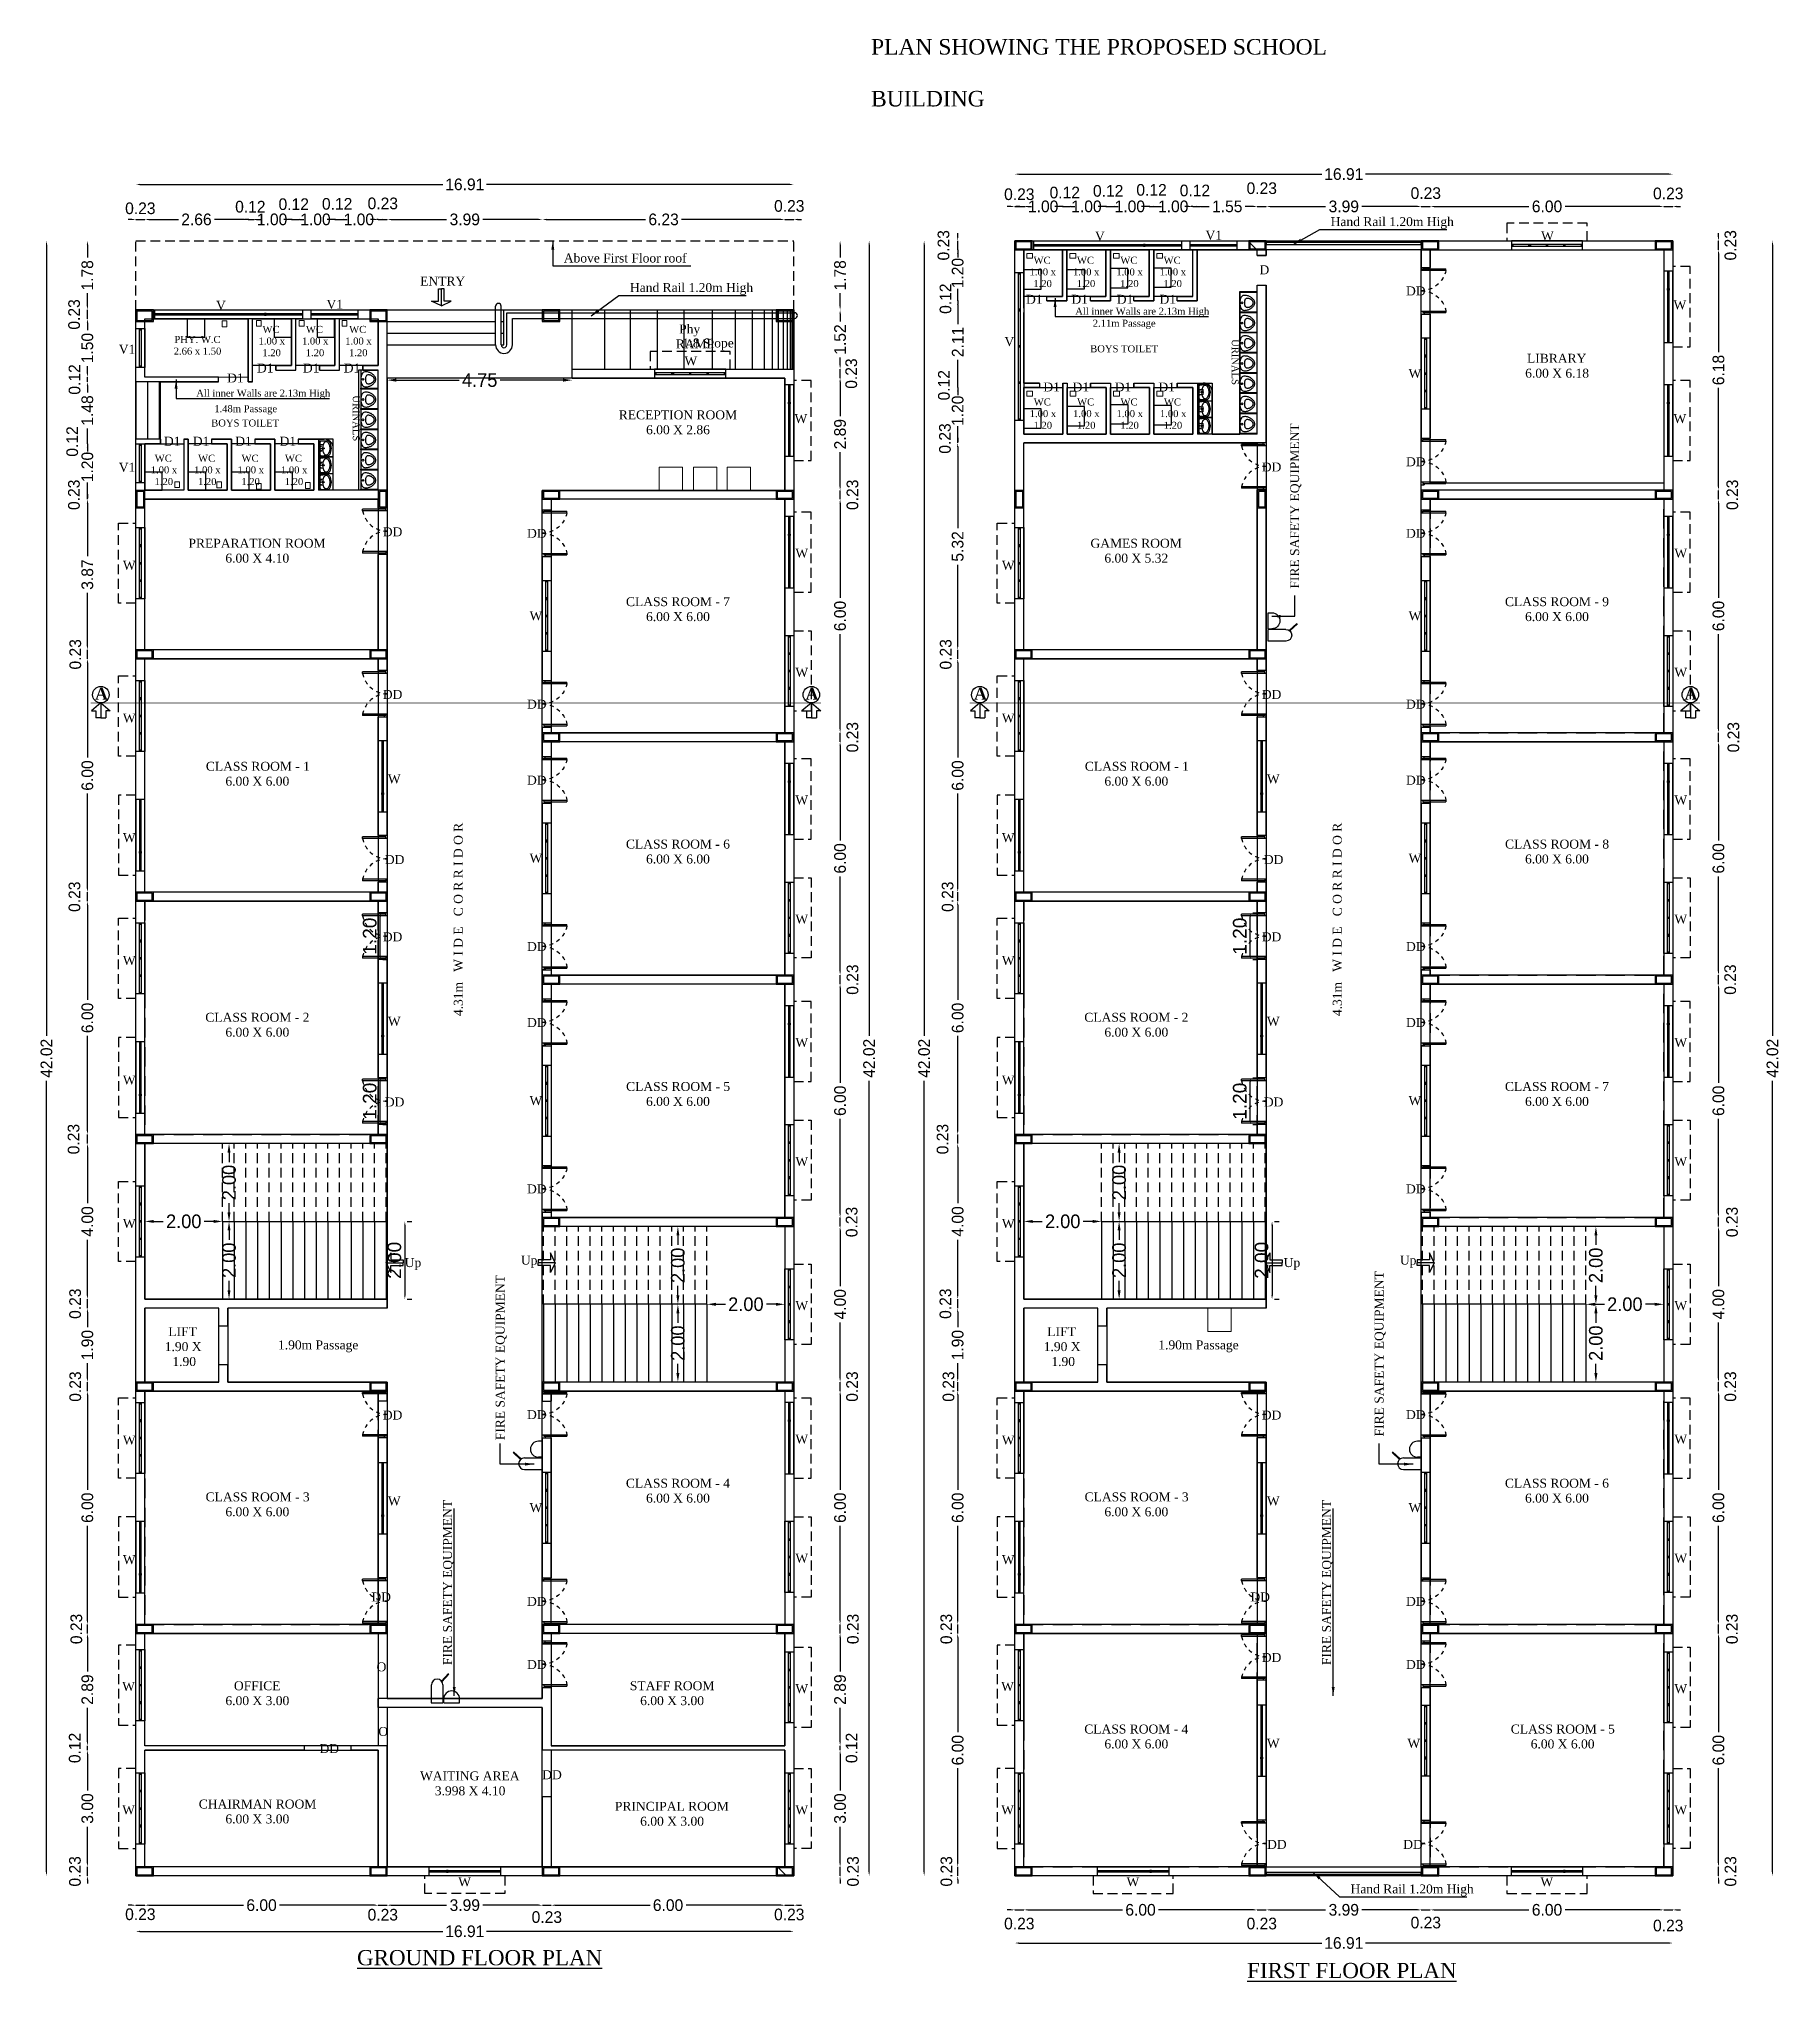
# Model space of a CAD drawing. Header units: metres. Extents: x 3396 to 3562, y 2179 to 2331.
# Drawn here: x 3396.18 to 3440.93, y 2228.97 to 2278.89 of the extents above; entities that cross this region are included whole.
import ezdxf

# ---------------------------------------------------------------- set-up
doc = ezdxf.new("R2010")
doc.units = ezdxf.units.M
doc.header["$PDMODE"] = 34
doc.linetypes.add('HIDDEN', pattern=[0.375, 0.25, -0.125])
for name, color, linetype in [('BLK_1_FLR_0_BLT_UP_AREA', 26, 'Continuous'), ('BLK_1_FLR_0_CARPET_AREA', 25, 'Continuous'), ('BLK_1_FLR_0_EXIT_WIDTH_ STAIR', 1, 'Continuous'), ('BLK_1_FLR_0_EXIT_WIDTH_DOOR', 2, 'Continuous'), ('BLK_1_FLR_0_FIRESTAIR_1', 1, 'Continuous'), ('BLK_1_FLR_0_REGULAR_ROOM_2', 117, 'Continuous'), ('BLK_1_FLR_0_REGULAR_ROOM_3', 117, 'Continuous'), ('BLK_1_FLR_0_REGULAR_ROOM_4', 117, 'Continuous'), ('BLK_1_FLR_0_REGULAR_ROOM_5', 117, 'Continuous'), ('BLK_1_FLR_0_REGULAR_ROOM_6', 117, 'Continuous'), ('BLK_1_FLR_0_REGULAR_ROOM_7', 117, 'Continuous'), ('BLK_1_FLR_0_URINAL', 235, 'Continuous'), ('BLK_1_FLR_0_WATER_CLOSET', 213, 'Continuous'), ('BLK_1_FLR_1_BLT_UP_AREA', 26, 'Continuous'), ('BLK_1_FLR_1_CARPET_AREA', 25, 'Continuous'), ('BLK_1_FLR_1_EXIT_WIDTH_DOOR', 2, 'Continuous'), ('BLK_1_FLR_1_EXIT_WIDTH_STAIR', 1, 'Continuous'), ('BLK_1_FLR_1_FIRESTAIR_1', 1, 'Continuous'), ('BLK_1_FLR_1_REGULAR_ROOM_1', 117, 'Continuous'), ('BLK_1_FLR_1_REGULAR_ROOM_2', 117, 'Continuous'), ('BLK_1_FLR_1_REGULAR_ROOM_3', 117, 'Continuous'), ('BLK_1_FLR_1_REGULAR_ROOM_4', 117, 'Continuous'), ('BLK_1_FLR_1_REGULAR_ROOM_5', 117, 'Continuous'), ('BLK_1_FLR_1_REGULAR_ROOM_6', 117, 'Continuous'), ('BLK_1_FLR_1_REGULAR_ROOM_7', 117, 'Continuous'), ('BLK_1_FLR_1_REGULAR_ROOM_8', 117, 'Continuous'), ('BLK_1_FLR_1_REGULAR_ROOM_9', 117, 'Continuous'), ('BLK_1_FLR_1_URINAL', 235, 'Continuous'), ('BLK_1_FLR_1_WATER_CLOSET', 213, 'Continuous')]:
    doc.layers.add(name, color=color, linetype=linetype)
for name, color, linetype, lineweight in [('BLK_1_FLR_0_DRINKING_WATER', 7, 'Continuous', 5), ('BLK_1_FLR_0_SP_WC', 233, 'Continuous', 5), ('BLK_1_FLR_0_WASH', 243, 'Continuous', 5), ('BLK_1_FLR_1_DRINKING_WATER', 7, 'Continuous', 5), ('BLK_1_FLR_1_WASH', 243, 'Continuous', 5)]:
    doc.layers.add(name, color=color, linetype=linetype, lineweight=lineweight)
doc.styles.add('outer', font='BKANT.TTF')
doc.styles.get("Standard").update_dxf_attribs({"font": 'arial.ttf'})
doc.dimstyles.new('Banu', dxfattribs={"dimtxt": 0.35, "dimasz": 0.23, "dimexe": 1, "dimexo": 1, "dimgap": 0.1, "dimtad": 0, "dimzin": 1, "dimdsep": 46, "dimtxsty": 'outer', "dimcen": 0.15, "dimdle": 1, "dimse1": 1, "dimse2": 1, "dimclrt": 7, "dimadec": 0, "dimazin": 0, "dimtfac": 1, "dimtix": 1, "dimtmove": 1, "dimatfit": 0, "dimfxl": 0, "dimtolj": 1, "dimtzin": 0, "dimarcsym": 0})
doc.dimstyles.new('V1', dxfattribs={"dimtxt": 0.35, "dimasz": 0.1, "dimexe": 0.18, "dimexo": 0.0625, "dimgap": 0.09, "dimtad": 1, "dimzin": 0, "dimdsep": 46, "dimtxsty": 'Standard', "dimcen": 0.09, "dimadec": 0, "dimazin": 0, "dimtfac": 1, "dimtix": 1, "dimtofl": 0, "dimtmove": 2, "dimatfit": 0, "dimfxl": 0, "dimtolj": 1, "dimtzin": 0, "dimarcsym": 0})

msp = doc.modelspace()

# ---------------------------------------------------------------- texts
at = {"linetype": 'HIDDEN', "ltscale": 2, "insert": (3417.56734, 2278.88776), "char_height": 0.4, "attachment_point": 1}
msp.add_mtext_dynamic_manual_height_columns('\\A1;{\\fTimes New Roman|b0|i0|c0|p18;PLAN SHOWING THE PROPOSED SCHOOL \\P\\PBUILDING }', width=17.1076239, gutter_width=12.5, heights=[8.10953], dxfattribs=at)
at = {"attachment_point": 1}
for s, width, insert, char_height in [('{\\fTimes New Roman|b0|i0|c0|p18;\\W3.00791; \\W1;V}', 0.7488848, (3423.06127, 2273.93662), 0.23), ('{\\fTimes New Roman|b0|i0|c0|p18;\\W2.22764; \\W1;V1}', 0.7488848, (3425.96806, 2273.96102), 0.23), ('{\\fTimes New Roman|b0|i0|c0|p18;Hand Rail 1.20m High}', 5.3121457, (3429.37797, 2274.30953), 0.23), ('{\\fTimes New Roman|b0|i0|c0|p18;\\W2.56455; \\W1;W}', 0.7488848, (3434.56123, 2273.94549), 0.23), ('{\\fTimes New Roman|b0|i0|c0|p18;Above First Floor roof}', 5.3121457, (3409.67198, 2273.37372), 0.23), ('{\\fTimes New Roman|b0|i0|c0|p18;\\W2.08993; \\W1;WC\\P{\\W0.474697; }1.00 x\\P{\\W2.021572; }1.20}', 0.693148, (3421.60079, 2273.29235), 0.18), ('{\\fTimes New Roman|b0|i0|c0|p18;\\W2.08993; \\W1;WC\\P{\\W0.474697; }1.00 x\\P{\\W2.021572; }1.20}', 0.693148, (3422.71579, 2273.29235), 0.18), ('{\\fTimes New Roman|b0|i0|c0|p18;\\W2.08993; \\W1;WC\\P{\\W0.474697; }1.00 x\\P{\\W2.021572; }1.20}', 0.693148, (3423.83079, 2273.29235), 0.18), ('{\\fTimes New Roman|b0|i0|c0|p18;\\W2.08993; \\W1;WC\\P{\\W0.474697; }1.00 x\\P{\\W2.021572; }1.20}', 0.693148, (3424.94242, 2273.29235), 0.18), ('{\\fTimes New Roman|b0|i0|c0|p18;\\W3.07627; \\W1;D}', 0.7488848, (3427.28046, 2273.07171), 0.23), ('{\\fTimes New Roman|b0|i0|c0|p18;\\W2.58086; \\W1;ENTRY}', 1.5582286, (3405.75652, 2272.78129), 0.23), ('{\\fTimes New Roman|b0|i0|c0|p18;Hand Rail 1.20m High}', 5.3121457, (3411.37237, 2272.61571), 0.23), ('{\\fTimes New Roman|b0|i0|c0|p18;\\W1.63193; \\W1;DD}', 0.7488848, (3431.17202, 2272.5286), 0.23), ('{\\fTimes New Roman|b0|i0|c0|p18;\\W3.00791; \\W1;V}', 0.7488848, (3400.47482, 2272.15963), 0.23), ('{\\fTimes New Roman|b0|i0|c0|p18;\\W2.22764; \\W1;V1}', 0.7488848, (3403.38161, 2272.18403), 0.23), ('{\\fTimes New Roman|b0|i0|c0|p18;\\W2.24424; \\W1;D1}', 0.7488848, (3421.35458, 2272.31301), 0.23), ('{\\fTimes New Roman|b0|i0|c0|p18;\\W2.24424; \\W1;D1}', 0.7488848, (3422.52021, 2272.31301), 0.23), ('{\\fTimes New Roman|b0|i0|c0|p18;\\W2.4436; \\W1;All inner Walls are 2.13m High}', 3.6867224, (3422.64837, 2271.9818), 0.18), ('{\\fTimes New Roman|b0|i0|c0|p18;\\W2.24424; \\W1;D1}', 0.7488848, (3423.68585, 2272.31301), 0.23), ('{\\fTimes New Roman|b0|i0|c0|p18;\\W2.24424; \\W1;D1}', 0.7488848, (3424.78358, 2272.31301), 0.23), ('{\\fTimes New Roman|b0|i0|c0|p18;\\W2.56455; \\W1;W}', 0.7488848, (3437.96515, 2272.17057), 0.23), ('{\\fTimes New Roman|b0|i0|c0|p18;\\W2.08993; \\W1;WC\\P{\\W0.474697; }1.00 x\\P{\\W2.021572; }1.20}', 0.693148, (3401.78933, 2271.51536), 0.18), ('{\\fTimes New Roman|b0|i0|c0|p18;\\W2.08993; \\W1;WC\\P{\\W0.474697; }1.00 x\\P{\\W2.021572; }1.20}', 0.693148, (3402.90433, 2271.51536), 0.18), ('{\\fTimes New Roman|b0|i0|c0|p18;\\W2.08993; \\W1;WC\\P{\\W0.474697; }1.00 x\\P{\\W2.021572; }1.20}', 0.693148, (3404.01597, 2271.51536), 0.18), ('{\\fTimes New Roman|b0|i0|c0|p18; Phy RAMP}', 1.5713009, (3412.55019, 2271.54983), 0.23), ('{\\fTimes New Roman|b0|i0|c0|p18;\\W9.05985; \\W1;2.11m Passage}', 2.7705064, (3422.64837, 2271.67339), 0.18), ('{\\fTimes New Roman|b0|i0|c0|p18;\\W2.22764; \\W1;V1}', 0.7488848, (3398.04386, 2271.03054), 0.23), ('{\\fTimes New Roman|b0|i0|c0|p18;\\W4.11755; \\W1;PHY. W.C\\P{\\W3.851923; }2.66 x 1.50}', 1.6927228, (3399.38708, 2271.25619), 0.18), ('{\\fTimes New Roman|b0|i0|c0|p18;\\W1.93323; \\W1;1:8 Slope}', 1.5713009, (3412.55019, 2271.19117), 0.23), ('{\\fTimes New Roman|b0|i0|c0|p18;\\W3.00791; \\W1;V}', 0.7488848, (3420.73506, 2271.2272), 0.23), ('{\\fTimes New Roman|b0|i0|c0|p18;\\W8.09892; \\W1;BOYS TOILET}', 2.7705064, (3422.64837, 2271.01658), 0.18), ('{\\fTimes New Roman|b0|i0|c0|p18;\\W2.24424; \\W1;D1}', 0.7488848, (3401.59338, 2270.54617), 0.23), ('{\\fTimes New Roman|b0|i0|c0|p18;\\W2.24424; \\W1;D1}', 0.7488848, (3402.77352, 2270.54617), 0.23), ('{\\fTimes New Roman|b0|i0|c0|p18;\\W2.24424; \\W1;D1}', 0.7488848, (3403.82297, 2270.54617), 0.23), ('{\\fTimes New Roman|b0|i0|c0|p18;\\W2.56455; \\W1;W}', 0.7488848, (3412.55019, 2270.73434), 0.23), ('{\\fTimes New Roman|b0|i0|c0|p18;\\W2.56455; \\W1;W}', 0.7488848, (3431.15561, 2270.41074), 0.23), ('{\\fTimes New Roman|b0|i0|c0|p18;\\W9.02682; \\W1;LIBRARY\\P{\\W8.492637; }6.00 X 6.18}', 3.0116337, (3433.63867, 2270.79753), 0.23), ('{\\fTimes New Roman|b0|i0|c0|p18;\\W2.24424; \\W1;D1}', 0.7488848, (3400.82549, 2270.29046), 0.23), ('{\\fTimes New Roman|b0|i0|c0|p18;\\W2.24424; \\W1;D1}', 0.7488848, (3421.79988, 2270.05892), 0.23), ('{\\fTimes New Roman|b0|i0|c0|p18;\\W2.24424; \\W1;D1}', 0.7488848, (3422.55152, 2270.05892), 0.23), ('{\\fTimes New Roman|b0|i0|c0|p18;\\W2.24424; \\W1;D1}', 0.7488848, (3423.63409, 2270.05892), 0.23), ('{\\fTimes New Roman|b0|i0|c0|p18;\\W2.24424; \\W1;D1}', 0.7488848, (3424.75562, 2270.05892), 0.23), ('{\\fTimes New Roman|b0|i0|c0|p18;\\W2.4436; \\W1;All inner Walls are 2.13m High}', 3.6867224, (3400.06192, 2269.87764), 0.18), ('{\\fTimes New Roman|b0|i0|c0|p18;\\W9.25126; \\W1;1.48m Passage}', 2.7705064, (3400.06192, 2269.47676), 0.18), ('{\\fTimes New Roman|b0|i0|c0|p18;\\W2.08993; \\W1;WC\\P{\\W0.474697; }1.00 x\\P{\\W2.021572; }1.20}', 0.693148, (3421.60579, 2269.64996), 0.18), ('{\\fTimes New Roman|b0|i0|c0|p18;\\W2.08993; \\W1;WC\\P{\\W0.474697; }1.00 x\\P{\\W2.021572; }1.20}', 0.693148, (3422.72079, 2269.64996), 0.18), ('{\\fTimes New Roman|b0|i0|c0|p18;\\W2.08993; \\W1;WC\\P{\\W0.474697; }1.00 x\\P{\\W2.021572; }1.20}', 0.693148, (3423.83579, 2269.64996), 0.18), ('{\\fTimes New Roman|b0|i0|c0|p18;\\W2.08993; \\W1;WC\\P{\\W0.474697; }1.00 x\\P{\\W2.021572; }1.20}', 0.693148, (3424.95079, 2269.64996), 0.18), ('{\\fTimes New Roman|b0|i0|c0|p18;\\W8.09892; \\W1;BOYS TOILET}', 2.7705064, (3400.06192, 2269.10855), 0.18), ('{\\fTimes New Roman|b0|i0|c0|p18;\\W0.311; \\W1;RECEPTION ROOM\\P{\\W8.454551; }6.00 X 2.86}', 3.0116337, (3411.05222, 2269.3431), 0.23), ('{\\fTimes New Roman|b0|i0|c0|p18;\\W2.56455; \\W1;W}', 0.7488848, (3415.3787, 2269.24845), 0.23), ('{\\fTimes New Roman|b0|i0|c0|p18;\\W2.56455; \\W1;W}', 0.7488848, (3437.96515, 2269.24845), 0.23), ('{\\fTimes New Roman|b0|i0|c0|p18;\\W2.24424; \\W1;D1}', 0.7488848, (3399.20264, 2268.66565), 0.23), ('{\\fTimes New Roman|b0|i0|c0|p18;\\W2.24424; \\W1;D1}', 0.7488848, (3399.94466, 2268.66565), 0.23), ('{\\fTimes New Roman|b0|i0|c0|p18;\\W2.24424; \\W1;D1}', 0.7488848, (3401.03534, 2268.66565), 0.23), ('{\\fTimes New Roman|b0|i0|c0|p18;\\W2.24424; \\W1;D1}', 0.7488848, (3402.17452, 2268.66565), 0.23), ('{\\fTimes New Roman|b0|i0|c0|p18;\\W2.22764; \\W1;V1}', 0.7488848, (3398.04386, 2267.99639), 0.23), ('{\\fTimes New Roman|b0|i0|c0|p18;\\W2.08993; \\W1;WC\\P{\\W0.474697; }1.00 x\\P{\\W2.021572; }1.20}', 0.693148, (3399.01933, 2268.20355), 0.18), ('{\\fTimes New Roman|b0|i0|c0|p18;\\W2.08993; \\W1;WC\\P{\\W0.474697; }1.00 x\\P{\\W2.021572; }1.20}', 0.693148, (3400.13433, 2268.20355), 0.18), ('{\\fTimes New Roman|b0|i0|c0|p18;\\W2.08993; \\W1;WC\\P{\\W0.474697; }1.00 x\\P{\\W2.021572; }1.20}', 0.693148, (3401.24933, 2268.20355), 0.18), ('{\\fTimes New Roman|b0|i0|c0|p18;\\W2.08993; \\W1;WC\\P{\\W0.474697; }1.00 x\\P{\\W2.021572; }1.20}', 0.693148, (3402.36433, 2268.20355), 0.18), ('{\\fTimes New Roman|b0|i0|c0|p18;\\W1.63193; \\W1;DD}', 0.7488848, (3427.46612, 2268.00297), 0.23), ('{\\fTimes New Roman|b0|i0|c0|p18;\\W1.63193; \\W1;DD}', 0.7488848, (3431.17202, 2268.13828), 0.23), ('{\\fTimes New Roman|b0|i0|c0|p18;\\W3.91038; \\W1;PREPARATION ROOM\\P\\W7.41417;  \\W1;6.00 X 4.10}', 4.0949333, (3399.68801, 2266.04358), 0.23), ('{\\fTimes New Roman|b0|i0|c0|p18;\\W1.63193; \\W1;DD}', 0.7488848, (3404.87967, 2266.33657), 0.23), ('{\\fTimes New Roman|b0|i0|c0|p18;\\W1.63193; \\W1;DD}', 0.7488848, (3408.58557, 2266.29792), 0.23), ('{\\fTimes New Roman|b0|i0|c0|p18;\\W5.3629;  \\W1;GAMES ROOM\\P\\W7.42003;  \\W1;6.00 X 5.32}', 4.0949333, (3422.27447, 2266.04358), 0.23), ('{\\fTimes New Roman|b0|i0|c0|p18;\\W1.63193; \\W1;DD}', 0.7488848, (3431.17202, 2266.29792), 0.23), ('{\\fTimes New Roman|b0|i0|c0|p18;\\W2.56455; \\W1;W}', 0.7488848, (3398.12008, 2265.47777), 0.23), ('{\\fTimes New Roman|b0|i0|c0|p18;\\W2.56455; \\W1;W}', 0.7488848, (3415.40092, 2265.78878), 0.23), ('{\\fTimes New Roman|b0|i0|c0|p18;\\W2.56455; \\W1;W}', 0.7488848, (3420.70653, 2265.47777), 0.23), ('{\\fTimes New Roman|b0|i0|c0|p18;\\W2.56455; \\W1;W}', 0.7488848, (3437.98737, 2265.78878), 0.23), ('{\\fTimes New Roman|b0|i0|c0|p18;\\W2.50533; \\W1;CLASS ROOM - 7\\P{\\W8.448691; }6.00 X 6.00}', 3.0116337, (3411.05222, 2264.54114), 0.23), ('{\\fTimes New Roman|b0|i0|c0|p18;\\W2.5024; \\W1;CLASS ROOM - 9\\P{\\W8.448691; }6.00 X 6.00}', 3.0116337, (3433.63867, 2264.54114), 0.23), ('{\\fTimes New Roman|b0|i0|c0|p18;\\W2.56455; \\W1;W}', 0.7488848, (3408.56916, 2264.18005), 0.23), ('{\\fTimes New Roman|b0|i0|c0|p18;\\W2.56455; \\W1;W}', 0.7488848, (3431.15561, 2264.18005), 0.23), ('{\\fTimes New Roman|b0|i0|c0|p18;\\W2.56455; \\W1;W}', 0.7488848, (3415.40092, 2262.72799), 0.23), ('{\\fTimes New Roman|b0|i0|c0|p18;\\W2.56455; \\W1;W}', 0.7488848, (3437.98737, 2262.72799), 0.23), ('{\\fTimes New Roman|b1|i0|c0|p18;\\W1.96763; \\W1;A}', 0.7488848, (3397.40467, 2262.20969), 0.3), ('{\\fTimes New Roman|b0|i0|c0|p18;\\W1.63193; \\W1;DD}', 0.7488848, (3404.87967, 2262.15721), 0.23), ('{\\fTimes New Roman|b1|i0|c0|p18;\\W1.96763; \\W1;A}', 0.7488848, (3415.66203, 2262.20969), 0.3), ('{\\fTimes New Roman|b1|i0|c0|p18;\\W1.96763; \\W1;A}', 0.7488848, (3419.99113, 2262.20969), 0.3), ('{\\fTimes New Roman|b0|i0|c0|p18;\\W1.63193; \\W1;DD}', 0.7488848, (3427.46612, 2262.15721), 0.23), ('{\\fTimes New Roman|b1|i0|c0|p18;\\W1.96763; \\W1;A}', 0.7488848, (3438.24849, 2262.20969), 0.3), ('{\\fTimes New Roman|b0|i0|c0|p18;\\W2.56455; \\W1;W}', 0.7488848, (3398.12008, 2261.55047), 0.23), ('{\\fTimes New Roman|b0|i0|c0|p18;\\W1.63193; \\W1;DD}', 0.7488848, (3408.58557, 2261.90759), 0.23), ('{\\fTimes New Roman|b0|i0|c0|p18;\\W2.56455; \\W1;W}', 0.7488848, (3420.70653, 2261.55047), 0.23), ('{\\fTimes New Roman|b0|i0|c0|p18;\\W1.63193; \\W1;DD}', 0.7488848, (3431.17202, 2261.90759), 0.23), ('{\\fTimes New Roman|b0|i0|c0|p18;\\W2.66061; \\W1;CLASS ROOM - 1\\P{\\W8.448691; }6.00 X 6.00}', 3.0116337, (3400.24406, 2260.31102), 0.23), ('{\\fTimes New Roman|b0|i0|c0|p18;\\W2.56455; \\W1;W}', 0.7488848, (3404.92948, 2259.98803), 0.23), ('{\\fTimes New Roman|b0|i0|c0|p18;\\W1.63193; \\W1;DD}', 0.7488848, (3408.58557, 2259.95459), 0.23), ('{\\fTimes New Roman|b0|i0|c0|p18;\\W2.66061; \\W1;CLASS ROOM - 1\\P{\\W8.448691; }6.00 X 6.00}', 3.0116337, (3422.83051, 2260.31102), 0.23), ('{\\fTimes New Roman|b0|i0|c0|p18;\\W2.56455; \\W1;W}', 0.7488848, (3427.51593, 2259.98803), 0.23), ('{\\fTimes New Roman|b0|i0|c0|p18;\\W1.63193; \\W1;DD}', 0.7488848, (3431.17202, 2259.95459), 0.23), ('{\\fTimes New Roman|b0|i0|c0|p18;\\W2.56455; \\W1;W}', 0.7488848, (3415.40092, 2259.44545), 0.23), ('{\\fTimes New Roman|b0|i0|c0|p18;\\W2.56455; \\W1;W}', 0.7488848, (3437.98737, 2259.44545), 0.23), ('{\\fTimes New Roman|b0|i0|c0|p18;\\W2.56455; \\W1;W}', 0.7488848, (3398.12008, 2258.47736), 0.23), ('{\\fTimes New Roman|b0|i0|c0|p18;\\W2.56455; \\W1;W}', 0.7488848, (3420.70653, 2258.47736), 0.23), ('{\\fTimes New Roman|b0|i0|c0|p18;\\W2.56455; \\W1;W}', 0.7488848, (3408.56916, 2257.95005), 0.23), ('{\\fTimes New Roman|b0|i0|c0|p18;\\W2.49361; \\W1;CLASS ROOM - 6\\P{\\W8.448691; }6.00 X 6.00}', 3.0116337, (3411.05222, 2258.31114), 0.23), ('{\\fTimes New Roman|b0|i0|c0|p18;\\W2.56455; \\W1;W}', 0.7488848, (3431.15561, 2257.95005), 0.23), ('{\\fTimes New Roman|b0|i0|c0|p18;\\W2.5317; \\W1;CLASS ROOM - 8\\P{\\W8.448691; }6.00 X 6.00}', 3.0116337, (3433.63867, 2258.31114), 0.23), ('{\\fTimes New Roman|b0|i0|c0|p18;\\W1.63193; \\W1;DD}', 0.7488848, (3404.93277, 2257.913), 0.23), ('{\\fTimes New Roman|b0|i0|c0|p18;\\W1.63193; \\W1;DD}', 0.7488848, (3427.51922, 2257.913), 0.23), ('{\\fTimes New Roman|b0|i0|c0|p18;\\W2.56455; \\W1;W}', 0.7488848, (3415.40092, 2256.38466), 0.23), ('{\\fTimes New Roman|b0|i0|c0|p18;\\W2.56455; \\W1;W}', 0.7488848, (3437.98737, 2256.38466), 0.23), ('{\\fTimes New Roman|b0|i0|c0|p18;\\W1.63193; \\W1;DD}', 0.7488848, (3404.87967, 2255.92721), 0.23), ('{\\fTimes New Roman|b0|i0|c0|p18;\\W1.63193; \\W1;DD}', 0.7488848, (3408.58557, 2255.67759), 0.23), ('{\\fTimes New Roman|b0|i0|c0|p18;\\W1.63193; \\W1;DD}', 0.7488848, (3427.46612, 2255.92721), 0.23), ('{\\fTimes New Roman|b0|i0|c0|p18;\\W1.63193; \\W1;DD}', 0.7488848, (3431.17202, 2255.67759), 0.23), ('{\\fTimes New Roman|b0|i0|c0|p18;\\W2.56455; \\W1;W}', 0.7488848, (3398.12008, 2255.32047), 0.23), ('{\\fTimes New Roman|b0|i0|c0|p18;\\W2.56455; \\W1;W}', 0.7488848, (3420.70653, 2255.32047), 0.23), ('{\\fTimes New Roman|b0|i0|c0|p18;\\W2.49947; \\W1;CLASS ROOM - 2\\P{\\W8.448691; }6.00 X 6.00}', 3.0116337, (3400.24406, 2253.85945), 0.23), ('{\\fTimes New Roman|b0|i0|c0|p18;\\W2.56455; \\W1;W}', 0.7488848, (3404.92948, 2253.75803), 0.23), ('{\\fTimes New Roman|b0|i0|c0|p18;\\W1.63193; \\W1;DD}', 0.7488848, (3408.58557, 2253.72459), 0.23), ('{\\fTimes New Roman|b0|i0|c0|p18;\\W2.49947; \\W1;CLASS ROOM - 2\\P{\\W8.448691; }6.00 X 6.00}', 3.0116337, (3422.83051, 2253.85945), 0.23), ('{\\fTimes New Roman|b0|i0|c0|p18;\\W2.56455; \\W1;W}', 0.7488848, (3427.51593, 2253.75803), 0.23), ('{\\fTimes New Roman|b0|i0|c0|p18;\\W1.63193; \\W1;DD}', 0.7488848, (3431.17202, 2253.72459), 0.23), ('{\\fTimes New Roman|b0|i0|c0|p18;\\W2.56455; \\W1;W}', 0.7488848, (3415.40092, 2253.21545), 0.23), ('{\\fTimes New Roman|b0|i0|c0|p18;\\W2.56455; \\W1;W}', 0.7488848, (3437.98737, 2253.21545), 0.23), ('{\\fTimes New Roman|b0|i0|c0|p18;\\W2.56455; \\W1;W}', 0.7488848, (3398.12008, 2252.24736), 0.23), ('{\\fTimes New Roman|b0|i0|c0|p18;\\W2.5483; \\W1;CLASS ROOM - 5\\P{\\W8.448691; }6.00 X 6.00}', 3.0116337, (3411.05222, 2252.08114), 0.23), ('{\\fTimes New Roman|b0|i0|c0|p18;\\W2.56455; \\W1;W}', 0.7488848, (3420.70653, 2252.24736), 0.23), ('{\\fTimes New Roman|b0|i0|c0|p18;\\W2.50533; \\W1;CLASS ROOM - 7\\P{\\W8.448691; }6.00 X 6.00}', 3.0116337, (3433.63867, 2252.08114), 0.23), ('{\\fTimes New Roman|b0|i0|c0|p18;\\W1.63193; \\W1;DD}', 0.7488848, (3404.93277, 2251.683), 0.23), ('{\\fTimes New Roman|b0|i0|c0|p18;\\W2.56455; \\W1;W}', 0.7488848, (3408.56916, 2251.72005), 0.23), ('{\\fTimes New Roman|b0|i0|c0|p18;\\W1.63193; \\W1;DD}', 0.7488848, (3427.51922, 2251.683), 0.23), ('{\\fTimes New Roman|b0|i0|c0|p18;\\W2.56455; \\W1;W}', 0.7488848, (3431.15561, 2251.72005), 0.23), ('{\\fTimes New Roman|b0|i0|c0|p18;\\W2.56455; \\W1;W}', 0.7488848, (3415.40092, 2250.15466), 0.23), ('{\\fTimes New Roman|b0|i0|c0|p18;\\W2.56455; \\W1;W}', 0.7488848, (3437.98737, 2250.15466), 0.23), ('{\\fTimes New Roman|b0|i0|c0|p18;\\W1.63193; \\W1;DD}', 0.7488848, (3408.58557, 2249.44759), 0.23), ('{\\fTimes New Roman|b0|i0|c0|p18;\\W1.63193; \\W1;DD}', 0.7488848, (3431.17202, 2249.44759), 0.23), ('{\\fTimes New Roman|b0|i0|c0|p18;\\W2.56455; \\W1;W}', 0.7488848, (3398.12008, 2248.56025), 0.23), ('{\\fTimes New Roman|b0|i0|c0|p18;\\W2.56455; \\W1;W}', 0.7488848, (3420.70653, 2248.56025), 0.23), ('{\\fTimes New Roman|b0|i0|c0|p18;\\W2.04502; \\W1;Up}', 0.7488848, (3405.40741, 2247.55409), 0.23), ('{\\fTimes New Roman|b0|i0|c0|p18;\\W2.04502; \\W1;Up}', 0.7488848, (3408.39294, 2247.61701), 0.23), ('{\\fTimes New Roman|b0|i0|c0|p18;\\W2.04502; \\W1;Up}', 0.7488848, (3427.99386, 2247.55409), 0.23), ('{\\fTimes New Roman|b0|i0|c0|p18;\\W2.04502; \\W1;Up}', 0.7488848, (3430.97939, 2247.61701), 0.23), ('{\\fTimes New Roman|b0|i0|c0|p18;\\W2.56455; \\W1;W}', 0.7488848, (3415.40092, 2246.45127), 0.23), ('{\\fTimes New Roman|b0|i0|c0|p18;\\W2.56455; \\W1;W}', 0.7488848, (3437.98737, 2246.45127), 0.23), ('{\\fTimes New Roman|b0|i0|c0|p18;\\W5.15096; \\W1;LIFT\\P{\\W4.096271; }1.90 X\\P{\\W5.354083; } 1.90}', 1.5762681, (3399.06256, 2245.77897), 0.23), ('{\\fTimes New Roman|b0|i0|c0|p18;\\W5.15096; \\W1;LIFT\\P{\\W4.096271; }1.90 X\\P{\\W5.354083; } 1.90}', 1.5762681, (3421.64901, 2245.77897), 0.23), ('{\\fTimes New Roman|b0|i0|c0|p18;\\W6.13912; \\W1;1.90m Passage}', 3.0116337, (3401.79526, 2245.43915), 0.23), ('{\\fTimes New Roman|b0|i0|c0|p18;\\W6.13912; \\W1;1.90m Passage}', 3.0116337, (3424.41557, 2245.43915), 0.23), ('{\\fTimes New Roman|b0|i0|c0|p18;\\W1.63193; \\W1;DD}', 0.7488848, (3404.87967, 2243.63588), 0.23), ('{\\fTimes New Roman|b0|i0|c0|p18;\\W1.63193; \\W1;DD}', 0.7488848, (3408.58557, 2243.64741), 0.23), ('{\\fTimes New Roman|b0|i0|c0|p18;\\W1.63193; \\W1;DD}', 0.7488848, (3427.46612, 2243.63588), 0.23), ('{\\fTimes New Roman|b0|i0|c0|p18;\\W1.63193; \\W1;DD}', 0.7488848, (3431.17202, 2243.64741), 0.23), ('{\\fTimes New Roman|b0|i0|c0|p18;\\W2.56455; \\W1;W}', 0.7488848, (3398.12008, 2242.9938), 0.23), ('{\\fTimes New Roman|b0|i0|c0|p18;\\W2.56455; \\W1;W}', 0.7488848, (3415.40092, 2243.01878), 0.23), ('{\\fTimes New Roman|b0|i0|c0|p18;\\W2.56455; \\W1;W}', 0.7488848, (3420.70653, 2242.9938), 0.23), ('{\\fTimes New Roman|b0|i0|c0|p18;\\W2.56455; \\W1;W}', 0.7488848, (3437.98737, 2243.01878), 0.23), ('{\\fTimes New Roman|b0|i0|c0|p18;\\W2.58248; \\W1;CLASS ROOM - 3\\P{\\W8.448691; }6.00 X 6.00}', 3.0116337, (3400.24406, 2241.53279), 0.23), ('{\\fTimes New Roman|b0|i0|c0|p18;\\W2.4858; \\W1;CLASS ROOM - 4\\P{\\W8.448691; }6.00 X 6.00}', 3.0116337, (3411.05222, 2241.88447), 0.23), ('{\\fTimes New Roman|b0|i0|c0|p18;\\W2.58248; \\W1;CLASS ROOM - 3\\P{\\W8.448691; }6.00 X 6.00}', 3.0116337, (3422.83051, 2241.53279), 0.23), ('{\\fTimes New Roman|b0|i0|c0|p18;\\W2.49361; \\W1;CLASS ROOM - 6\\P{\\W8.448691; }6.00 X 6.00}', 3.0116337, (3433.63867, 2241.88447), 0.23), ('{\\fTimes New Roman|b0|i0|c0|p18;\\W2.56455; \\W1;W}', 0.7488848, (3404.92948, 2241.43136), 0.23), ('{\\fTimes New Roman|b0|i0|c0|p18;\\W2.56455; \\W1;W}', 0.7488848, (3408.56916, 2241.25825), 0.23), ('{\\fTimes New Roman|b0|i0|c0|p18;\\W2.56455; \\W1;W}', 0.7488848, (3427.51593, 2241.43136), 0.23), ('{\\fTimes New Roman|b0|i0|c0|p18;\\W2.56455; \\W1;W}', 0.7488848, (3431.15561, 2241.25825), 0.23), ('{\\fTimes New Roman|b0|i0|c0|p18;\\W2.56455; \\W1;W}', 0.7488848, (3398.12008, 2239.9207), 0.23), ('{\\fTimes New Roman|b0|i0|c0|p18;\\W2.56455; \\W1;W}', 0.7488848, (3415.40092, 2239.95799), 0.23), ('{\\fTimes New Roman|b0|i0|c0|p18;\\W2.56455; \\W1;W}', 0.7488848, (3420.70653, 2239.9207), 0.23), ('{\\fTimes New Roman|b0|i0|c0|p18;\\W2.56455; \\W1;W}', 0.7488848, (3437.98737, 2239.95799), 0.23), ('{\\fTimes New Roman|b0|i0|c0|p18;\\W1.63193; \\W1;DD}', 0.7488848, (3404.5869, 2238.96051), 0.23), ('{\\fTimes New Roman|b0|i0|c0|p18;\\W1.63193; \\W1;DD}', 0.7488848, (3427.17335, 2238.96051), 0.23), ('{\\fTimes New Roman|b0|i0|c0|p18;\\W1.63193; \\W1;DD}', 0.7488848, (3408.58557, 2238.84732), 0.23), ('{\\fTimes New Roman|b0|i0|c0|p18;\\W1.63193; \\W1;DD}', 0.7488848, (3431.17202, 2238.84732), 0.23), ('{\\fTimes New Roman|b0|i0|c0|p18;\\W3.11338; \\W1;O}', 0.7488848, (3404.59086, 2237.16429), 0.23), ('{\\fTimes New Roman|b0|i0|c0|p18;\\W1.63193; \\W1;DD}', 0.7488848, (3408.58557, 2237.22479), 0.23), ('{\\fTimes New Roman|b0|i0|c0|p18;\\W1.63193; \\W1;DD}', 0.7488848, (3427.46612, 2237.40588), 0.23), ('{\\fTimes New Roman|b0|i0|c0|p18;\\W1.63193; \\W1;DD}', 0.7488848, (3431.17202, 2237.22479), 0.23), ('{\\fTimes New Roman|b0|i0|c0|p18;\\W2.56455; \\W1;W}', 0.7488848, (3398.10258, 2236.66163), 0.23), ('{\\fTimes New Roman|b0|i0|c0|p18;\\W5.48069;  \\W1;OFFICE\\P{\\W8.448691; }6.00 X 3.00}', 3.0116337, (3400.24406, 2236.67904), 0.23), ('{\\fTimes New Roman|b0|i0|c0|p18;\\W5.39889; \\W1;STAFF ROOM\\P{\\W8.448691; }6.00 X 3.00}', 3.0116337, (3410.90099, 2236.67904), 0.23), ('{\\fTimes New Roman|b0|i0|c0|p18;\\W2.56455; \\W1;W}', 0.7488848, (3415.40092, 2236.60544), 0.23), ('{\\fTimes New Roman|b0|i0|c0|p18;\\W2.56455; \\W1;W}', 0.7488848, (3420.68904, 2236.66163), 0.23), ('{\\fTimes New Roman|b0|i0|c0|p18;\\W2.56455; \\W1;W}', 0.7488848, (3437.98737, 2236.60544), 0.23), ('{\\fTimes New Roman|b0|i0|c0|p18;\\W3.11338; \\W1;O}', 0.7488848, (3404.63625, 2235.50399), 0.23), ('{\\fTimes New Roman|b0|i0|c0|p18;\\W2.4858; \\W1;CLASS ROOM - 4\\P{\\W8.448691; }6.00 X 6.00}', 3.0116337, (3422.83051, 2235.56626), 0.23), ('{\\fTimes New Roman|b0|i0|c0|p18;\\W2.5483; \\W1;CLASS ROOM - 5\\P{\\W8.448691; }6.00 X 6.00}', 3.0116337, (3433.78427, 2235.56626), 0.23), ('{\\fTimes New Roman|b0|i0|c0|p18;\\W1.63193; \\W1;DD}', 0.7488848, (3403.25308, 2235.06436), 0.23), ('{\\fTimes New Roman|b0|i0|c0|p18;\\W2.56455; \\W1;W}', 0.7488848, (3427.51593, 2235.20136), 0.23), ('{\\fTimes New Roman|b0|i0|c0|p18;\\W2.56455; \\W1;W}', 0.7488848, (3431.12688, 2235.20136), 0.23), ('{\\fTimes New Roman|b0|i0|c0|p18;\\W3.06588; \\W1;WAITING AREA\\P{\\W7.443809; }3.998 X 4.10}', 3.0116337, (3405.71177, 2234.36149), 0.23), ('{\\fTimes New Roman|b0|i0|c0|p18;\\W1.63193; \\W1;DD}', 0.7488848, (3408.97723, 2234.39119), 0.23), ('{\\fTimes New Roman|b0|i0|c0|p18;\\W2.56455; \\W1;W}', 0.7488848, (3398.10258, 2233.49127), 0.23), ('{\\fTimes New Roman|b0|i0|c0|p18;\\W0.45943; \\W1;CHAIRMAN ROOM\\P{\\W8.448691; }6.00 X 3.00}', 3.0116337, (3400.24406, 2233.63866), 0.23), ('{\\fTimes New Roman|b0|i0|c0|p18;\\W0.97506; \\W1;PRINCIPAL ROOM\\P{\\W8.448691; }6.00 X 3.00}', 3.0116337, (3410.90099, 2233.57965), 0.23), ('{\\fTimes New Roman|b0|i0|c0|p18;\\W2.56455; \\W1;W}', 0.7488848, (3415.40092, 2233.49127), 0.23), ('{\\fTimes New Roman|b0|i0|c0|p18;\\W2.56455; \\W1;W}', 0.7488848, (3420.68904, 2233.49127), 0.23), ('{\\fTimes New Roman|b0|i0|c0|p18;\\W2.56455; \\W1;W}', 0.7488848, (3437.98737, 2233.49127), 0.23), ('{\\fTimes New Roman|b0|i0|c0|p18;\\W1.63193; \\W1;DD}', 0.7488848, (3427.60107, 2232.60106), 0.23), ('{\\fTimes New Roman|b0|i0|c0|p18;\\W1.63193; \\W1;DD}', 0.7488848, (3431.10048, 2232.60106), 0.23), ('{\\fTimes New Roman|b0|i0|c0|p18;\\W2.56455; \\W1;W}', 0.7488848, (3406.73678, 2231.63979), 0.23), ('{\\fTimes New Roman|b0|i0|c0|p18;\\W2.56455; \\W1;W}', 0.7488848, (3423.90956, 2231.64256), 0.23), ('{\\fTimes New Roman|b0|i0|c0|p18;\\W2.56455; \\W1;W}', 0.7488848, (3434.54492, 2231.64256), 0.23), ('{\\fTimes New Roman|b0|i0|c0|p18;Hand Rail 1.20m High}', 5.3121457, (3429.88947, 2231.45564), 0.23)]:
    msp.add_mtext_dynamic_manual_height_columns(s, width=width, gutter_width=12.5, heights=[0], dxfattribs=dict(at, insert=insert, char_height=char_height))
for s, width, insert, char_height, rotation in [('{\\fTimes New Roman|b0|i0|c0|p18;\\W6.14956;  \\W1;URINALS }', 2.7705064, (3427.01745, 2272.01101), 0.18, 270), ('{\\fTimes New Roman|b0|i0|c0|p18;\\W6.14956;  \\W1;URINALS }', 2.7705064, (3404.43099, 2270.5646), 0.18, 270), ('{\\fTimes New Roman|b0|i0|c0|p18;\\W6.21777;  \\W1;FIRE SAFETY EQUIPMENT}', 6.248637, (3428.33714, 2263.68234), 0.23, 90), ('{\\fTimes New Roman|b0|i0|c0|p18;\\W8.20215; \\W1;4.31m   W I D E   C O R R I D O R}', 6.248637, (3406.84539, 2253.06225), 0.23, 90), ('{\\fTimes New Roman|b0|i0|c0|p18;\\W8.20215; \\W1;4.31m   W I D E   C O R R I D O R}', 6.248637, (3429.43185, 2253.06225), 0.23, 90), ('{\\fTimes New Roman|b0|i0|c0|p18;\\W6.21777;  \\W1;FIRE SAFETY EQUIPMENT}', 6.248637, (3407.92131, 2241.79386), 0.23, 90), ('{\\fTimes New Roman|b0|i0|c0|p18;\\W6.21777;  \\W1;FIRE SAFETY EQUIPMENT}', 6.248637, (3430.50629, 2241.89223), 0.23, 90), ('{\\fTimes New Roman|b0|i0|c0|p18;\\W6.21777;  \\W1;FIRE SAFETY EQUIPMENT}', 6.248637, (3406.57043, 2236.01491), 0.23, 90), ('{\\fTimes New Roman|b0|i0|c0|p18;\\W6.21777;  \\W1;FIRE SAFETY EQUIPMENT}', 6.248637, (3429.15688, 2236.01491), 0.23, 90)]:
    msp.add_mtext_dynamic_manual_height_columns(s, width=width, gutter_width=12.5, heights=[0], dxfattribs=dict(at, insert=insert, char_height=char_height, rotation=rotation))
at = {"ltscale": 2, "char_height": 0.391, "attachment_point": 1}
for s, width, insert in [('{\\fTimes New Roman|b0|i0|c0|p18;\\W2.62394;\\L \\W1;GROUND FLOOR PLAN}', 6.8877225, (3403.97215, 2229.77045)), ('{\\fTimes New Roman|b0|i0|c0|p18;\\W2.07931;\\L \\W1;FIRST FLOOR PLAN}', 5.8439163, (3426.92444, 2229.44037))]:
    msp.add_mtext_dynamic_manual_height_columns(s, width=width, gutter_width=12.5, heights=[0], dxfattribs=dict(at, insert=insert))

# ---------------------------------------------------------------- blocks, each defined once
blk = doc.blocks.new('*D17')
at = {"layer": 'BLK_1_FLR_0_EXIT_WIDTH_ STAIR', "color": 0, "lineweight": -2}
for p, q in [((3405.651, 2248.498), (3405.768, 2248.498)), ((3405.588, 2248.398), (3405.588, 2246.598)), ((3405.651, 2246.498), (3405.768, 2246.498))]:
    blk.add_line(p, q, dxfattribs=at)
at = {"layer": 'BLK_1_FLR_0_EXIT_WIDTH_ STAIR', "color": 0}
for points in [[(3405.572, 2248.398), (3405.605, 2248.398), (3405.588, 2248.498)], [(3405.572, 2246.598), (3405.605, 2246.598), (3405.588, 2246.498)]]:
    blk.add_solid(points, dxfattribs=at)
at = {"layer": 'Defpoints', "color": 0}
for p in [(3405.588, 2248.498), (3405.588, 2246.498), (3405.588, 2246.498)]:
    blk.add_point(p, dxfattribs=at)
at = {"layer": 'BLK_1_FLR_0_EXIT_WIDTH_ STAIR', "color": 0, "insert": (3405.32, 2247.498), "char_height": 0.35, "attachment_point": 5, "rotation": 90}
blk.add_mtext('\\A1;2.00', dxfattribs=at)
blk = doc.blocks.new('*D18')
at = {"layer": 'BLK_1_FLR_0_EXIT_WIDTH_DOOR', "color": 0, "lineweight": -2}
for p, q in [((3404.956, 2251.087), (3404.956, 2252.087)), ((3405.018, 2252.187), (3405.136, 2252.187)), ((3405.018, 2250.987), (3405.136, 2250.987))]:
    blk.add_line(p, q, dxfattribs=at)
at = {"layer": 'BLK_1_FLR_0_EXIT_WIDTH_DOOR', "color": 0}
for points in [[(3404.939, 2252.087), (3404.972, 2252.087), (3404.956, 2252.187)], [(3404.939, 2251.087), (3404.972, 2251.087), (3404.956, 2250.987)]]:
    blk.add_solid(points, dxfattribs=at)
at = {"layer": 'Defpoints', "color": 0}
for p in [(3404.956, 2252.187), (3404.956, 2252.187), (3404.956, 2250.987)]:
    blk.add_point(p, dxfattribs=at)
at = {"layer": 'BLK_1_FLR_0_EXIT_WIDTH_DOOR', "color": 0, "insert": (3404.687, 2251.587), "char_height": 0.35, "attachment_point": 5, "rotation": 90}
blk.add_mtext('\\A1;1.20', dxfattribs=at)
blk = doc.blocks.new('*D19')
at = {"layer": 'BLK_1_FLR_0_EXIT_WIDTH_DOOR', "color": 0, "lineweight": -2}
for p, q in [((3404.956, 2255.329), (3404.956, 2256.329)), ((3405.018, 2256.429), (3405.136, 2256.429)), ((3405.018, 2255.229), (3405.136, 2255.229))]:
    blk.add_line(p, q, dxfattribs=at)
at = {"layer": 'BLK_1_FLR_0_EXIT_WIDTH_DOOR', "color": 0}
for points in [[(3404.939, 2256.329), (3404.972, 2256.329), (3404.956, 2256.429)], [(3404.939, 2255.329), (3404.972, 2255.329), (3404.956, 2255.229)]]:
    blk.add_solid(points, dxfattribs=at)
at = {"layer": 'Defpoints', "color": 0}
for p in [(3404.956, 2256.429), (3404.956, 2256.429), (3404.956, 2255.229)]:
    blk.add_point(p, dxfattribs=at)
at = {"layer": 'BLK_1_FLR_0_EXIT_WIDTH_DOOR', "color": 0, "insert": (3404.687, 2255.829), "char_height": 0.35, "attachment_point": 5, "rotation": 90}
blk.add_mtext('\\A1;1.20', dxfattribs=at)
blk = doc.blocks.new('*D20')
at = {"layer": 'BLK_1_FLR_1_EXIT_WIDTH_STAIR', "color": 0, "lineweight": -2}
for p, q in [((3427.935, 2248.498), (3428.052, 2248.498)), ((3427.872, 2248.398), (3427.872, 2246.598)), ((3427.935, 2246.498), (3428.052, 2246.498))]:
    blk.add_line(p, q, dxfattribs=at)
at = {"layer": 'BLK_1_FLR_1_EXIT_WIDTH_STAIR', "color": 0}
for points in [[(3427.855, 2248.398), (3427.889, 2248.398), (3427.872, 2248.498)], [(3427.855, 2246.598), (3427.889, 2246.598), (3427.872, 2246.498)]]:
    blk.add_solid(points, dxfattribs=at)
at = {"layer": 'Defpoints', "color": 0}
for p in [(3427.872, 2248.498), (3427.872, 2246.498), (3427.872, 2246.498)]:
    blk.add_point(p, dxfattribs=at)
at = {"layer": 'BLK_1_FLR_1_EXIT_WIDTH_STAIR', "color": 0, "insert": (3427.603, 2247.498), "char_height": 0.35, "attachment_point": 5, "rotation": 90}
blk.add_mtext('\\A1;2.00', dxfattribs=at)
blk = doc.blocks.new('*D21')
at = {"layer": 'BLK_1_FLR_1_EXIT_WIDTH_DOOR', "color": 0, "lineweight": -2}
for p, q in [((3427.312, 2251.087), (3427.312, 2252.087)), ((3427.375, 2252.187), (3427.492, 2252.187)), ((3427.375, 2250.987), (3427.492, 2250.987))]:
    blk.add_line(p, q, dxfattribs=at)
at = {"layer": 'BLK_1_FLR_1_EXIT_WIDTH_DOOR', "color": 0}
for points in [[(3427.295, 2252.087), (3427.329, 2252.087), (3427.312, 2252.187)], [(3427.295, 2251.087), (3427.329, 2251.087), (3427.312, 2250.987)]]:
    blk.add_solid(points, dxfattribs=at)
at = {"layer": 'Defpoints', "color": 0}
for p in [(3427.312, 2252.187), (3427.312, 2252.187), (3427.312, 2250.987)]:
    blk.add_point(p, dxfattribs=at)
at = {"layer": 'BLK_1_FLR_1_EXIT_WIDTH_DOOR', "color": 0, "insert": (3427.043, 2251.587), "char_height": 0.35, "attachment_point": 5, "rotation": 90}
blk.add_mtext('\\A1;1.20', dxfattribs=at)
blk = doc.blocks.new('*D22')
at = {"layer": 'BLK_1_FLR_1_EXIT_WIDTH_DOOR', "color": 0, "lineweight": -2}
for p, q in [((3427.312, 2255.329), (3427.312, 2256.329)), ((3427.375, 2256.429), (3427.492, 2256.429)), ((3427.375, 2255.229), (3427.492, 2255.229))]:
    blk.add_line(p, q, dxfattribs=at)
at = {"layer": 'BLK_1_FLR_1_EXIT_WIDTH_DOOR', "color": 0}
for points in [[(3427.295, 2256.329), (3427.329, 2256.329), (3427.312, 2256.429)], [(3427.295, 2255.329), (3427.329, 2255.329), (3427.312, 2255.229)]]:
    blk.add_solid(points, dxfattribs=at)
at = {"layer": 'Defpoints', "color": 0}
for p in [(3427.312, 2256.429), (3427.312, 2256.429), (3427.312, 2255.229)]:
    blk.add_point(p, dxfattribs=at)
at = {"layer": 'BLK_1_FLR_1_EXIT_WIDTH_DOOR', "color": 0, "insert": (3427.043, 2255.829), "char_height": 0.35, "attachment_point": 5, "rotation": 90}
blk.add_mtext('\\A1;1.20', dxfattribs=at)
blk = doc.blocks.new('A$C266D3B0D')
at = {"color": 1}
for p, q in [((-0.068, 0.679), (-0.068, 0.603)), ((-0.068, 0.679), (0.008, 0.679)), ((-0.068, 0.603), (-0.03, 0.603)), ((-0.03, 0.641), (0.565, 0.641)), ((-0.03, 0.603), (0.565, 0.603)), ((0.565, 0.603), (0.565, 0.641)), ((-0.068, -0.445), (-0.03, -0.445)), ((-0.068, -0.521), (-0.068, -0.445)), ((-0.03, -0.445), (0.565, -0.445)), ((-0.03, -0.483), (0.565, -0.483)), ((0.565, -0.445), (0.565, -0.483)), ((-0.068, -0.521), (0.008, -0.521))]:
    blk.add_line(p, q, dxfattribs=at)
for points in [[(-0.068, 0.603), (-0.03, 0.603), (-0.03, 0.641), (0.008, 0.641), (0.008, 0.679)], [(-0.068, -0.445), (-0.03, -0.445), (-0.03, -0.483), (0.008, -0.483), (0.008, -0.521)]]:
    blk.add_lwpolyline(points, dxfattribs=at)
at = {"color": 1, "linetype": 'HIDDEN', "ltscale": 0.2}
for centre, start, end in [((-0.072, 0.729), 270.3902, 348.8397), ((-0.072, -0.57), 11.1603, 89.6098)]:
    blk.add_arc(centre, 0.65, start, end, dxfattribs=at)
blk = doc.blocks.new('A$C55881101')
for p, q in [((-0.87, 0.29), (-0.87, -1.57)), ((0.19, 0.69), (0.92, 1.48)), ((0.24, 0.63), (0.97, 1.42)), ((0.34, 0.29), (0.34, -1.57)), ((-0.87, -1.57), (0.34, -1.57)), ((0.42, -1.57), (0.42, -1.17)), ((0.42, -1.57), (2.08, -1.57)), ((2.08, -1.57), (2.08, -1.17))]:
    blk.add_line(p, q)
for centre, radius in [((-0.26, 0.29), 0.606), ((1.25, -1.17), 0.832)]:
    blk.add_arc(centre, radius, 0, 180)
blk = doc.blocks.new('A$C35006C9F')
h = blk.add_hatch()
h.set_pattern_fill('ANSI31', color=256, scale=2)
h.set_pattern_definition([(45, (-3161.1406, -1435.413), (-4.490128, 4.490128), [])])
h.paths.add_polyline_path([(-0.129, 0.045), (-0.305, 0.045), (-0.305, -0.35), (-0.129, -0.35)])
for points in [[(-0.102, 0.073), (-0.332, 0.073), (-0.332, -0.377), (-0.102, -0.377)], [(-0.129, 0.045), (-0.305, 0.045), (-0.305, -0.35), (-0.129, -0.35)]]:
    blk.add_lwpolyline(points, close=True)
blk = doc.blocks.new('*D539')
at = {"color": 0, "lineweight": -2}
for p, q in [((3405.366, 2270.12), (3406.981, 2270.12)), ((3409.656, 2270.12), (3408.04, 2270.12))]:
    blk.add_line(p, q, dxfattribs=at)
at = {"color": 0}
for points in [[(3405.366, 2270.159), (3405.366, 2270.082), (3405.136, 2270.12)], [(3409.656, 2270.159), (3409.656, 2270.082), (3409.886, 2270.12)]]:
    blk.add_solid(points, dxfattribs=at)
at = {"layer": 'Defpoints', "color": 0}
for p in [(3405.136, 2270.174), (3405.136, 2270.12), (3409.886, 2270.174)]:
    blk.add_point(p, dxfattribs=at)
at = {"color": 7, "insert": (3407.511, 2270.12), "char_height": 0.35, "attachment_point": 5, "style": 'outer'}
blk.add_mtext('\\A1;4.75', dxfattribs=at)
blk = doc.blocks.new('*D378')
at = {"color": 0, "lineweight": -2, "ltscale": 2}
for p, q in [((3397.431, 2232.008), (3397.431, 2232.108)), ((3397.431, 2231.678), (3397.431, 2231.908)), ((3397.431, 2231.578), (3397.431, 2231.478))]:
    blk.add_line(p, q, dxfattribs=at)
at = {"color": 0, "ltscale": 2}
for points in [[(3397.415, 2232.008), (3397.448, 2232.008), (3397.431, 2231.908)], [(3397.415, 2231.578), (3397.448, 2231.578), (3397.431, 2231.678)]]:
    blk.add_solid(points, dxfattribs=at)
at = {"layer": 'Defpoints', "color": 0, "ltscale": 2}
for p in [(3397.431, 2231.908), (3397.782, 2231.908), (3397.782, 2231.678)]:
    blk.add_point(p, dxfattribs=at)
at = {"color": 7, "ltscale": 2, "insert": (3397.112, 2231.793), "char_height": 0.3, "attachment_point": 5, "rotation": 90, "style": 'outer'}
blk.add_mtext('\\A1;0.23', dxfattribs=at)
blk = doc.blocks.new('*D379')
at = {"color": 0, "lineweight": -2, "ltscale": 2}
for p, q in [((3397.431, 2234.808), (3397.431, 2233.875)), ((3397.431, 2232.008), (3397.431, 2232.941))]:
    blk.add_line(p, q, dxfattribs=at)
at = {"color": 0, "ltscale": 2}
for points in [[(3397.415, 2234.808), (3397.448, 2234.808), (3397.431, 2234.908)], [(3397.415, 2232.008), (3397.448, 2232.008), (3397.431, 2231.908)]]:
    blk.add_solid(points, dxfattribs=at)
at = {"layer": 'Defpoints', "color": 0, "ltscale": 2}
for p in [(3397.431, 2234.908), (3397.782, 2234.908), (3397.782, 2231.908)]:
    blk.add_point(p, dxfattribs=at)
at = {"color": 7, "ltscale": 2, "insert": (3397.431, 2233.408), "char_height": 0.3, "attachment_point": 5, "rotation": 90, "style": 'outer'}
blk.add_mtext('\\A1;3.00', dxfattribs=at)
blk = doc.blocks.new('*D380')
at = {"color": 0, "lineweight": -2, "ltscale": 2}
for p, q in [((3397.431, 2235.123), (3397.431, 2235.223)), ((3397.431, 2234.908), (3397.431, 2235.023)), ((3397.431, 2234.808), (3397.431, 2234.708))]:
    blk.add_line(p, q, dxfattribs=at)
at = {"color": 0, "ltscale": 2}
for points in [[(3397.415, 2235.123), (3397.448, 2235.123), (3397.431, 2235.023)], [(3397.415, 2234.808), (3397.448, 2234.808), (3397.431, 2234.908)]]:
    blk.add_solid(points, dxfattribs=at)
at = {"layer": 'Defpoints', "color": 0, "ltscale": 2}
for p in [(3397.431, 2235.023), (3397.782, 2235.023), (3397.782, 2234.908)]:
    blk.add_point(p, dxfattribs=at)
at = {"color": 7, "ltscale": 2, "insert": (3397.106, 2234.965), "char_height": 0.3, "attachment_point": 5, "rotation": 90, "style": 'outer'}
blk.add_mtext('\\A1;0.12', dxfattribs=at)
blk = doc.blocks.new('*D381')
at = {"color": 0, "lineweight": -2, "ltscale": 2}
for p, q in [((3397.431, 2237.808), (3397.431, 2236.931)), ((3397.431, 2235.123), (3397.431, 2235.999))]:
    blk.add_line(p, q, dxfattribs=at)
at = {"color": 0, "ltscale": 2}
for points in [[(3397.415, 2237.808), (3397.448, 2237.808), (3397.431, 2237.908)], [(3397.415, 2235.123), (3397.448, 2235.123), (3397.431, 2235.023)]]:
    blk.add_solid(points, dxfattribs=at)
at = {"layer": 'Defpoints', "color": 0, "ltscale": 2}
for p in [(3397.431, 2237.908), (3397.782, 2237.908), (3397.782, 2235.023)]:
    blk.add_point(p, dxfattribs=at)
at = {"color": 7, "ltscale": 2, "insert": (3397.431, 2236.465), "char_height": 0.3, "attachment_point": 5, "rotation": 90, "style": 'outer'}
blk.add_mtext('\\A1;2.89', dxfattribs=at)
blk = doc.blocks.new('*D382')
at = {"color": 0, "lineweight": -2, "ltscale": 2}
for p, q in [((3397.431, 2238.238), (3397.431, 2238.338)), ((3397.431, 2237.908), (3397.431, 2238.138)), ((3397.431, 2237.808), (3397.431, 2237.708))]:
    blk.add_line(p, q, dxfattribs=at)
at = {"color": 0, "ltscale": 2}
for points in [[(3397.415, 2238.238), (3397.448, 2238.238), (3397.431, 2238.138)], [(3397.415, 2237.808), (3397.448, 2237.808), (3397.431, 2237.908)]]:
    blk.add_solid(points, dxfattribs=at)
at = {"layer": 'Defpoints', "color": 0, "ltscale": 2}
for p in [(3397.431, 2238.138), (3397.782, 2238.138), (3397.782, 2237.908)]:
    blk.add_point(p, dxfattribs=at)
at = {"color": 7, "ltscale": 2, "insert": (3397.148, 2238.023), "char_height": 0.3, "attachment_point": 5, "rotation": 90, "style": 'outer'}
blk.add_mtext('\\A1;0.23', dxfattribs=at)
blk = doc.blocks.new('*D383')
at = {"color": 0, "lineweight": -2, "ltscale": 2}
for p, q in [((3397.431, 2244.038), (3397.431, 2241.601)), ((3397.431, 2238.238), (3397.431, 2240.675))]:
    blk.add_line(p, q, dxfattribs=at)
at = {"color": 0, "ltscale": 2}
for points in [[(3397.415, 2244.038), (3397.448, 2244.038), (3397.431, 2244.138)], [(3397.415, 2238.238), (3397.448, 2238.238), (3397.431, 2238.138)]]:
    blk.add_solid(points, dxfattribs=at)
at = {"layer": 'Defpoints', "color": 0, "ltscale": 2}
for p in [(3397.431, 2244.138), (3397.782, 2244.138), (3397.782, 2238.138)]:
    blk.add_point(p, dxfattribs=at)
at = {"color": 7, "ltscale": 2, "insert": (3397.431, 2241.138), "char_height": 0.3, "attachment_point": 5, "rotation": 90, "style": 'outer'}
blk.add_mtext('\\A1;6.00', dxfattribs=at)
blk = doc.blocks.new('*D384')
at = {"color": 0, "lineweight": -2, "ltscale": 2}
for p, q in [((3397.431, 2244.468), (3397.431, 2244.568)), ((3397.431, 2244.138), (3397.431, 2244.368)), ((3397.431, 2244.038), (3397.431, 2243.938))]:
    blk.add_line(p, q, dxfattribs=at)
at = {"color": 0, "ltscale": 2}
for points in [[(3397.415, 2244.468), (3397.448, 2244.468), (3397.431, 2244.368)], [(3397.415, 2244.038), (3397.448, 2244.038), (3397.431, 2244.138)]]:
    blk.add_solid(points, dxfattribs=at)
at = {"layer": 'Defpoints', "color": 0, "ltscale": 2}
for p in [(3397.431, 2244.368), (3397.782, 2244.368), (3397.782, 2244.138)]:
    blk.add_point(p, dxfattribs=at)
at = {"color": 7, "ltscale": 2, "insert": (3397.12, 2244.253), "char_height": 0.3, "attachment_point": 5, "rotation": 90, "style": 'outer'}
blk.add_mtext('\\A1;0.23', dxfattribs=at)
blk = doc.blocks.new('*D385')
at = {"color": 0, "lineweight": -2, "ltscale": 2}
for p, q in [((3397.431, 2246.168), (3397.431, 2245.781)), ((3397.431, 2244.468), (3397.431, 2244.855))]:
    blk.add_line(p, q, dxfattribs=at)
at = {"color": 0, "ltscale": 2}
for points in [[(3397.415, 2246.168), (3397.448, 2246.168), (3397.431, 2246.268)], [(3397.415, 2244.468), (3397.448, 2244.468), (3397.431, 2244.368)]]:
    blk.add_solid(points, dxfattribs=at)
at = {"layer": 'Defpoints', "color": 0, "ltscale": 2}
for p in [(3397.431, 2246.268), (3397.782, 2246.268), (3397.782, 2244.368)]:
    blk.add_point(p, dxfattribs=at)
at = {"color": 7, "ltscale": 2, "insert": (3397.431, 2245.318), "char_height": 0.3, "attachment_point": 5, "rotation": 90, "style": 'outer'}
blk.add_mtext('\\A1;1.90', dxfattribs=at)
blk = doc.blocks.new('*D386')
at = {"color": 0, "lineweight": -2, "ltscale": 2}
for p, q in [((3397.431, 2246.598), (3397.431, 2246.698)), ((3397.431, 2246.268), (3397.431, 2246.498)), ((3397.431, 2246.168), (3397.431, 2246.068))]:
    blk.add_line(p, q, dxfattribs=at)
at = {"color": 0, "ltscale": 2}
for points in [[(3397.415, 2246.598), (3397.448, 2246.598), (3397.431, 2246.498)], [(3397.415, 2246.168), (3397.448, 2246.168), (3397.431, 2246.268)]]:
    blk.add_solid(points, dxfattribs=at)
at = {"layer": 'Defpoints', "color": 0, "ltscale": 2}
for p in [(3397.431, 2246.498), (3397.782, 2246.498), (3397.782, 2246.268)]:
    blk.add_point(p, dxfattribs=at)
at = {"color": 7, "ltscale": 2, "insert": (3397.117, 2246.383), "char_height": 0.3, "attachment_point": 5, "rotation": 90, "style": 'outer'}
blk.add_mtext('\\A1;0.23', dxfattribs=at)
blk = doc.blocks.new('*D387')
at = {"color": 0, "lineweight": -2, "ltscale": 2}
for p, q in [((3397.431, 2250.398), (3397.431, 2248.967)), ((3397.431, 2246.598), (3397.431, 2248.028))]:
    blk.add_line(p, q, dxfattribs=at)
at = {"color": 0, "ltscale": 2}
for points in [[(3397.415, 2250.398), (3397.448, 2250.398), (3397.431, 2250.498)], [(3397.415, 2246.598), (3397.448, 2246.598), (3397.431, 2246.498)]]:
    blk.add_solid(points, dxfattribs=at)
at = {"layer": 'Defpoints', "color": 0, "ltscale": 2}
for p in [(3397.431, 2250.498), (3397.782, 2250.498), (3397.782, 2246.498)]:
    blk.add_point(p, dxfattribs=at)
at = {"color": 7, "ltscale": 2, "insert": (3397.431, 2248.498), "char_height": 0.3, "attachment_point": 5, "rotation": 90, "style": 'outer'}
blk.add_mtext('\\A1;4.00', dxfattribs=at)
blk = doc.blocks.new('*D388')
at = {"color": 0, "lineweight": -2, "ltscale": 2}
for p, q in [((3397.431, 2250.828), (3397.431, 2250.928)), ((3397.431, 2250.498), (3397.431, 2250.728)), ((3397.431, 2250.398), (3397.431, 2250.298))]:
    blk.add_line(p, q, dxfattribs=at)
at = {"color": 0, "ltscale": 2}
for points in [[(3397.415, 2250.828), (3397.448, 2250.828), (3397.431, 2250.728)], [(3397.415, 2250.398), (3397.448, 2250.398), (3397.431, 2250.498)]]:
    blk.add_solid(points, dxfattribs=at)
at = {"layer": 'Defpoints', "color": 0, "ltscale": 2}
for p in [(3397.431, 2250.728), (3397.782, 2250.728), (3397.782, 2250.498)]:
    blk.add_point(p, dxfattribs=at)
at = {"color": 7, "ltscale": 2, "insert": (3397.077, 2250.613), "char_height": 0.3, "attachment_point": 5, "rotation": 90, "style": 'outer'}
blk.add_mtext('\\A1;0.23', dxfattribs=at)
blk = doc.blocks.new('*D389')
at = {"color": 0, "lineweight": -2, "ltscale": 2}
for p, q in [((3397.431, 2256.628), (3397.431, 2254.191)), ((3397.431, 2250.828), (3397.431, 2253.265))]:
    blk.add_line(p, q, dxfattribs=at)
at = {"color": 0, "ltscale": 2}
for points in [[(3397.415, 2256.628), (3397.448, 2256.628), (3397.431, 2256.728)], [(3397.415, 2250.828), (3397.448, 2250.828), (3397.431, 2250.728)]]:
    blk.add_solid(points, dxfattribs=at)
at = {"layer": 'Defpoints', "color": 0, "ltscale": 2}
for p in [(3397.431, 2256.728), (3397.782, 2256.728), (3397.782, 2250.728)]:
    blk.add_point(p, dxfattribs=at)
at = {"color": 7, "ltscale": 2, "insert": (3397.431, 2253.728), "char_height": 0.3, "attachment_point": 5, "rotation": 90, "style": 'outer'}
blk.add_mtext('\\A1;6.00', dxfattribs=at)
blk = doc.blocks.new('*D390')
at = {"color": 0, "lineweight": -2, "ltscale": 2}
for p, q in [((3397.431, 2257.058), (3397.431, 2257.158)), ((3397.431, 2256.728), (3397.431, 2256.958)), ((3397.431, 2256.628), (3397.431, 2256.528))]:
    blk.add_line(p, q, dxfattribs=at)
at = {"color": 0, "ltscale": 2}
for points in [[(3397.415, 2257.058), (3397.448, 2257.058), (3397.431, 2256.958)], [(3397.415, 2256.628), (3397.448, 2256.628), (3397.431, 2256.728)]]:
    blk.add_solid(points, dxfattribs=at)
at = {"layer": 'Defpoints', "color": 0, "ltscale": 2}
for p in [(3397.431, 2256.958), (3397.782, 2256.958), (3397.782, 2256.728)]:
    blk.add_point(p, dxfattribs=at)
at = {"color": 7, "ltscale": 2, "insert": (3397.1, 2256.843), "char_height": 0.3, "attachment_point": 5, "rotation": 90, "style": 'outer'}
blk.add_mtext('\\A1;0.23', dxfattribs=at)
blk = doc.blocks.new('*D391')
at = {"color": 0, "lineweight": -2, "ltscale": 2}
for p, q in [((3397.431, 2262.858), (3397.431, 2260.421)), ((3397.431, 2257.058), (3397.431, 2259.495))]:
    blk.add_line(p, q, dxfattribs=at)
at = {"color": 0, "ltscale": 2}
for points in [[(3397.415, 2262.858), (3397.448, 2262.858), (3397.431, 2262.958)], [(3397.415, 2257.058), (3397.448, 2257.058), (3397.431, 2256.958)]]:
    blk.add_solid(points, dxfattribs=at)
at = {"layer": 'Defpoints', "color": 0, "ltscale": 2}
for p in [(3397.431, 2262.958), (3397.782, 2262.958), (3397.782, 2256.958)]:
    blk.add_point(p, dxfattribs=at)
at = {"color": 7, "ltscale": 2, "insert": (3397.431, 2259.958), "char_height": 0.3, "attachment_point": 5, "rotation": 90, "style": 'outer'}
blk.add_mtext('\\A1;6.00', dxfattribs=at)
blk = doc.blocks.new('*D392')
at = {"color": 0, "lineweight": -2, "ltscale": 2}
for p, q in [((3397.431, 2263.288), (3397.431, 2263.388)), ((3397.431, 2262.958), (3397.431, 2263.188)), ((3397.431, 2262.858), (3397.431, 2262.758))]:
    blk.add_line(p, q, dxfattribs=at)
at = {"color": 0, "ltscale": 2}
for points in [[(3397.415, 2263.288), (3397.448, 2263.288), (3397.431, 2263.188)], [(3397.415, 2262.858), (3397.448, 2262.858), (3397.431, 2262.958)]]:
    blk.add_solid(points, dxfattribs=at)
at = {"layer": 'Defpoints', "color": 0, "ltscale": 2}
for p in [(3397.431, 2263.188), (3397.782, 2263.188), (3397.782, 2262.958)]:
    blk.add_point(p, dxfattribs=at)
at = {"color": 7, "ltscale": 2, "insert": (3397.121, 2263.073), "char_height": 0.3, "attachment_point": 5, "rotation": 90, "style": 'outer'}
blk.add_mtext('\\A1;0.23', dxfattribs=at)
blk = doc.blocks.new('*D393')
at = {"color": 0, "lineweight": -2, "ltscale": 2}
for p, q in [((3397.431, 2266.958), (3397.431, 2265.596)), ((3397.431, 2263.288), (3397.431, 2264.65))]:
    blk.add_line(p, q, dxfattribs=at)
at = {"color": 0, "ltscale": 2}
for points in [[(3397.415, 2266.958), (3397.448, 2266.958), (3397.431, 2267.058)], [(3397.415, 2263.288), (3397.448, 2263.288), (3397.431, 2263.188)]]:
    blk.add_solid(points, dxfattribs=at)
at = {"layer": 'Defpoints', "color": 0, "ltscale": 2}
for p in [(3397.431, 2267.058), (3397.782, 2267.058), (3397.782, 2263.188)]:
    blk.add_point(p, dxfattribs=at)
at = {"color": 7, "ltscale": 2, "insert": (3397.431, 2265.123), "char_height": 0.3, "attachment_point": 5, "rotation": 90, "style": 'outer'}
blk.add_mtext('\\A1;3.87', dxfattribs=at)
blk = doc.blocks.new('*D394')
at = {"color": 0, "lineweight": -2, "ltscale": 2}
for p, q in [((3397.431, 2267.388), (3397.431, 2267.488)), ((3397.431, 2267.058), (3397.431, 2267.288)), ((3397.431, 2266.958), (3397.431, 2266.858))]:
    blk.add_line(p, q, dxfattribs=at)
at = {"color": 0, "ltscale": 2}
for points in [[(3397.415, 2267.388), (3397.448, 2267.388), (3397.431, 2267.288)], [(3397.415, 2266.958), (3397.448, 2266.958), (3397.431, 2267.058)]]:
    blk.add_solid(points, dxfattribs=at)
at = {"layer": 'Defpoints', "color": 0, "ltscale": 2}
for p in [(3397.431, 2267.288), (3397.782, 2267.288), (3397.782, 2267.058)]:
    blk.add_point(p, dxfattribs=at)
at = {"color": 7, "ltscale": 2, "insert": (3397.086, 2267.173), "char_height": 0.3, "attachment_point": 5, "rotation": 90, "style": 'outer'}
blk.add_mtext('\\A1;0.23', dxfattribs=at)
blk = doc.blocks.new('*D395')
at = {"color": 0, "lineweight": -2, "ltscale": 2}
for p, q in [((3397.431, 2268.585), (3397.431, 2268.685)), ((3397.431, 2268.485), (3397.431, 2268.35)), ((3397.431, 2267.288), (3397.431, 2267.424)), ((3397.431, 2267.188), (3397.431, 2267.088))]:
    blk.add_line(p, q, dxfattribs=at)
at = {"color": 0, "ltscale": 2}
for points in [[(3397.415, 2268.585), (3397.448, 2268.585), (3397.431, 2268.485)], [(3397.415, 2267.188), (3397.448, 2267.188), (3397.431, 2267.288)]]:
    blk.add_solid(points, dxfattribs=at)
at = {"layer": 'Defpoints', "color": 0, "ltscale": 2}
for p in [(3397.431, 2268.485), (3397.782, 2268.485), (3397.782, 2267.288)]:
    blk.add_point(p, dxfattribs=at)
at = {"color": 7, "ltscale": 2, "insert": (3397.431, 2267.887), "char_height": 0.3, "attachment_point": 5, "rotation": 90, "style": 'outer'}
blk.add_mtext('\\A1;1.20', dxfattribs=at)
blk = doc.blocks.new('*D396')
at = {"color": 0, "lineweight": -2, "ltscale": 2}
for p, q in [((3397.431, 2268.7), (3397.431, 2268.8)), ((3397.431, 2268.485), (3397.431, 2268.6)), ((3397.431, 2268.385), (3397.431, 2268.285))]:
    blk.add_line(p, q, dxfattribs=at)
at = {"color": 0, "ltscale": 2}
for points in [[(3397.415, 2268.7), (3397.448, 2268.7), (3397.431, 2268.6)], [(3397.415, 2268.385), (3397.448, 2268.385), (3397.431, 2268.485)]]:
    blk.add_solid(points, dxfattribs=at)
at = {"layer": 'Defpoints', "color": 0, "ltscale": 2}
for p in [(3397.431, 2268.6), (3397.782, 2268.6), (3397.782, 2268.485)]:
    blk.add_point(p, dxfattribs=at)
at = {"color": 7, "ltscale": 2, "insert": (3397.042, 2268.543), "char_height": 0.3, "attachment_point": 5, "rotation": 90, "style": 'outer'}
blk.add_mtext('\\A1;0.12', dxfattribs=at)
blk = doc.blocks.new('*D397')
at = {"color": 0, "lineweight": -2, "ltscale": 2}
for p, q in [((3397.431, 2269.979), (3397.431, 2269.801)), ((3397.431, 2268.7), (3397.431, 2268.878))]:
    blk.add_line(p, q, dxfattribs=at)
at = {"color": 0, "ltscale": 2}
for points in [[(3397.415, 2269.979), (3397.448, 2269.979), (3397.431, 2270.079)], [(3397.415, 2268.7), (3397.448, 2268.7), (3397.431, 2268.6)]]:
    blk.add_solid(points, dxfattribs=at)
at = {"layer": 'Defpoints', "color": 0, "ltscale": 2}
for p in [(3397.431, 2270.079), (3397.782, 2270.079), (3397.782, 2268.6)]:
    blk.add_point(p, dxfattribs=at)
at = {"color": 7, "ltscale": 2, "insert": (3397.431, 2269.34), "char_height": 0.3, "attachment_point": 5, "rotation": 90, "style": 'outer'}
blk.add_mtext('\\A1;1.48', dxfattribs=at)
blk = doc.blocks.new('*D398')
at = {"color": 0, "lineweight": -2, "ltscale": 2}
for p, q in [((3397.431, 2270.294), (3397.431, 2270.394)), ((3397.431, 2270.079), (3397.431, 2270.194)), ((3397.431, 2269.979), (3397.431, 2269.879))]:
    blk.add_line(p, q, dxfattribs=at)
at = {"color": 0, "ltscale": 2}
for points in [[(3397.415, 2270.294), (3397.448, 2270.294), (3397.431, 2270.194)], [(3397.415, 2269.979), (3397.448, 2269.979), (3397.431, 2270.079)]]:
    blk.add_solid(points, dxfattribs=at)
at = {"layer": 'Defpoints', "color": 0, "ltscale": 2}
for p in [(3397.431, 2270.194), (3397.782, 2270.194), (3397.782, 2270.079)]:
    blk.add_point(p, dxfattribs=at)
at = {"color": 7, "ltscale": 2, "insert": (3397.102, 2270.137), "char_height": 0.3, "attachment_point": 5, "rotation": 90, "style": 'outer'}
blk.add_mtext('\\A1;0.12', dxfattribs=at)
blk = doc.blocks.new('*D399')
at = {"color": 0, "lineweight": -2, "ltscale": 2}
for p, q in [((3397.431, 2271.594), (3397.431, 2271.407)), ((3397.431, 2270.294), (3397.431, 2270.482))]:
    blk.add_line(p, q, dxfattribs=at)
at = {"color": 0, "ltscale": 2}
for points in [[(3397.415, 2271.594), (3397.448, 2271.594), (3397.431, 2271.694)], [(3397.415, 2270.294), (3397.448, 2270.294), (3397.431, 2270.194)]]:
    blk.add_solid(points, dxfattribs=at)
at = {"layer": 'Defpoints', "color": 0, "ltscale": 2}
for p in [(3397.431, 2271.694), (3397.782, 2271.694), (3397.782, 2270.194)]:
    blk.add_point(p, dxfattribs=at)
at = {"color": 7, "ltscale": 2, "insert": (3397.431, 2270.944), "char_height": 0.3, "attachment_point": 5, "rotation": 90, "style": 'outer'}
blk.add_mtext('\\A1;1.50', dxfattribs=at)
blk = doc.blocks.new('*D400')
at = {"color": 0, "lineweight": -2, "ltscale": 2}
for p, q in [((3397.431, 2272.024), (3397.431, 2272.124)), ((3397.431, 2271.694), (3397.431, 2271.924)), ((3397.431, 2271.594), (3397.431, 2271.494))]:
    blk.add_line(p, q, dxfattribs=at)
at = {"color": 0, "ltscale": 2}
for points in [[(3397.415, 2272.024), (3397.448, 2272.024), (3397.431, 2271.924)], [(3397.415, 2271.594), (3397.448, 2271.594), (3397.431, 2271.694)]]:
    blk.add_solid(points, dxfattribs=at)
at = {"layer": 'Defpoints', "color": 0, "ltscale": 2}
for p in [(3397.431, 2271.924), (3397.782, 2271.924), (3397.782, 2271.694)]:
    blk.add_point(p, dxfattribs=at)
at = {"color": 7, "ltscale": 2, "insert": (3397.091, 2271.809), "char_height": 0.3, "attachment_point": 5, "rotation": 90, "style": 'outer'}
blk.add_mtext('\\A1;0.23', dxfattribs=at)
blk = doc.blocks.new('*D401')
at = {"color": 0, "lineweight": -2, "ltscale": 2}
for p, q in [((3397.431, 2273.601), (3397.431, 2273.274)), ((3397.431, 2272.024), (3397.431, 2272.352))]:
    blk.add_line(p, q, dxfattribs=at)
at = {"color": 0, "ltscale": 2}
for points in [[(3397.415, 2273.601), (3397.448, 2273.601), (3397.431, 2273.701)], [(3397.415, 2272.024), (3397.448, 2272.024), (3397.431, 2271.924)]]:
    blk.add_solid(points, dxfattribs=at)
at = {"layer": 'Defpoints', "color": 0, "ltscale": 2}
for p in [(3397.431, 2273.701), (3397.782, 2273.701), (3397.782, 2271.924)]:
    blk.add_point(p, dxfattribs=at)
at = {"color": 7, "ltscale": 2, "insert": (3397.431, 2272.813), "char_height": 0.3, "attachment_point": 5, "rotation": 90, "style": 'outer'}
blk.add_mtext('\\A1;1.78', dxfattribs=at)
blk = doc.blocks.new('*D402')
at = {"color": 0, "lineweight": -2, "ltscale": 2}
for p, q in [((3396.38, 2273.601), (3396.38, 2253.269)), ((3396.38, 2231.778), (3396.38, 2252.11))]:
    blk.add_line(p, q, dxfattribs=at)
at = {"color": 0, "ltscale": 2}
for points in [[(3396.364, 2273.601), (3396.397, 2273.601), (3396.38, 2273.701)], [(3396.364, 2231.778), (3396.397, 2231.778), (3396.38, 2231.678)]]:
    blk.add_solid(points, dxfattribs=at)
at = {"layer": 'Defpoints', "color": 0, "ltscale": 2}
for p in [(3396.38, 2273.701), (3396.442, 2273.701), (3396.442, 2231.678)]:
    blk.add_point(p, dxfattribs=at)
at = {"color": 7, "ltscale": 2, "insert": (3396.38, 2252.69), "char_height": 0.3, "attachment_point": 5, "rotation": 90, "style": 'outer'}
blk.add_mtext('\\A1;42.02', dxfattribs=at)
blk = doc.blocks.new('*D403')
at = {"color": 0, "lineweight": -2, "ltscale": 2}
for p, q in [((3398.576, 2274.25), (3398.476, 2274.25)), ((3398.676, 2274.25), (3398.906, 2274.25)), ((3399.006, 2274.25), (3399.106, 2274.25))]:
    blk.add_line(p, q, dxfattribs=at)
at = {"color": 0, "ltscale": 2}
for points in [[(3398.576, 2274.267), (3398.576, 2274.234), (3398.676, 2274.25)], [(3399.006, 2274.267), (3399.006, 2274.234), (3398.906, 2274.25)]]:
    blk.add_solid(points, dxfattribs=at)
at = {"layer": 'Defpoints', "color": 0, "ltscale": 2}
for p in [(3398.676, 2274.168), (3398.906, 2274.25), (3398.906, 2274.168)]:
    blk.add_point(p, dxfattribs=at)
at = {"color": 7, "ltscale": 2, "insert": (3398.791, 2274.535), "char_height": 0.3, "attachment_point": 5, "style": 'outer'}
blk.add_mtext('\\A1;0.23', dxfattribs=at)
blk = doc.blocks.new('*D404')
at = {"color": 0, "lineweight": -2, "ltscale": 2}
for p, q in [((3399.006, 2274.25), (3399.768, 2274.25)), ((3401.461, 2274.25), (3400.699, 2274.25))]:
    blk.add_line(p, q, dxfattribs=at)
at = {"color": 0, "ltscale": 2}
for points in [[(3399.006, 2274.267), (3399.006, 2274.234), (3398.906, 2274.25)], [(3401.461, 2274.267), (3401.461, 2274.234), (3401.561, 2274.25)]]:
    blk.add_solid(points, dxfattribs=at)
at = {"layer": 'Defpoints', "color": 0, "ltscale": 2}
for p in [(3398.906, 2274.168), (3401.561, 2274.25), (3401.561, 2274.168)]:
    blk.add_point(p, dxfattribs=at)
at = {"color": 7, "ltscale": 2, "insert": (3400.233, 2274.25), "char_height": 0.3, "attachment_point": 5, "style": 'outer'}
blk.add_mtext('\\A1;2.66', dxfattribs=at)
blk = doc.blocks.new('*D235')
at = {"color": 0, "lineweight": -2, "ltscale": 2}
for p, q in [((3401.461, 2274.25), (3401.361, 2274.25)), ((3401.561, 2274.25), (3401.676, 2274.25)), ((3401.776, 2274.25), (3401.876, 2274.25))]:
    blk.add_line(p, q, dxfattribs=at)
at = {"color": 0, "ltscale": 2}
for points in [[(3401.461, 2274.267), (3401.461, 2274.234), (3401.561, 2274.25)], [(3401.776, 2274.267), (3401.776, 2274.234), (3401.676, 2274.25)]]:
    blk.add_solid(points, dxfattribs=at)
at = {"layer": 'Defpoints', "color": 0, "ltscale": 2}
for p in [(3401.561, 2274.168), (3401.676, 2274.25), (3401.676, 2274.168)]:
    blk.add_point(p, dxfattribs=at)
at = {"color": 7, "ltscale": 2, "insert": (3401.618, 2274.576), "char_height": 0.3, "attachment_point": 5, "style": 'outer'}
blk.add_mtext('\\A1;0.12', dxfattribs=at)
blk = doc.blocks.new('*D236')
at = {"color": 0, "lineweight": -2, "ltscale": 2}
for p, q in [((3401.576, 2274.25), (3401.476, 2274.25)), ((3401.676, 2274.25), (3401.713, 2274.25)), ((3402.676, 2274.25), (3402.639, 2274.25)), ((3402.776, 2274.25), (3402.876, 2274.25))]:
    blk.add_line(p, q, dxfattribs=at)
at = {"color": 0, "ltscale": 2}
for points in [[(3401.576, 2274.267), (3401.576, 2274.234), (3401.676, 2274.25)], [(3402.776, 2274.267), (3402.776, 2274.234), (3402.676, 2274.25)]]:
    blk.add_solid(points, dxfattribs=at)
at = {"layer": 'Defpoints', "color": 0, "ltscale": 2}
for p in [(3401.676, 2274.168), (3402.676, 2274.25), (3402.676, 2274.168)]:
    blk.add_point(p, dxfattribs=at)
at = {"color": 7, "ltscale": 2, "insert": (3402.176, 2274.25), "char_height": 0.3, "attachment_point": 5, "style": 'outer'}
blk.add_mtext('\\A1;1.00', dxfattribs=at)
blk = doc.blocks.new('*D237')
at = {"color": 0, "lineweight": -2, "ltscale": 2}
for p, q in [((3402.576, 2274.25), (3402.476, 2274.25)), ((3402.676, 2274.25), (3402.791, 2274.25)), ((3402.891, 2274.25), (3402.991, 2274.25))]:
    blk.add_line(p, q, dxfattribs=at)
at = {"color": 0, "ltscale": 2}
for points in [[(3402.576, 2274.267), (3402.576, 2274.234), (3402.676, 2274.25)], [(3402.891, 2274.267), (3402.891, 2274.234), (3402.791, 2274.25)]]:
    blk.add_solid(points, dxfattribs=at)
at = {"layer": 'Defpoints', "color": 0, "ltscale": 2}
for p in [(3402.676, 2274.168), (3402.791, 2274.25), (3402.791, 2274.168)]:
    blk.add_point(p, dxfattribs=at)
at = {"color": 7, "ltscale": 2, "insert": (3402.733, 2274.641), "char_height": 0.3, "attachment_point": 5, "style": 'outer'}
blk.add_mtext('\\A1;0.12', dxfattribs=at)
blk = doc.blocks.new('*D238')
at = {"color": 0, "lineweight": -2, "ltscale": 2}
for p, q in [((3402.691, 2274.25), (3402.591, 2274.25)), ((3402.791, 2274.25), (3402.828, 2274.25)), ((3403.791, 2274.25), (3403.754, 2274.25)), ((3403.891, 2274.25), (3403.991, 2274.25))]:
    blk.add_line(p, q, dxfattribs=at)
at = {"color": 0, "ltscale": 2}
for points in [[(3402.691, 2274.267), (3402.691, 2274.234), (3402.791, 2274.25)], [(3403.891, 2274.267), (3403.891, 2274.234), (3403.791, 2274.25)]]:
    blk.add_solid(points, dxfattribs=at)
at = {"layer": 'Defpoints', "color": 0, "ltscale": 2}
for p in [(3402.791, 2274.168), (3403.791, 2274.25), (3403.791, 2274.168)]:
    blk.add_point(p, dxfattribs=at)
at = {"color": 7, "ltscale": 2, "insert": (3403.291, 2274.25), "char_height": 0.3, "attachment_point": 5, "style": 'outer'}
blk.add_mtext('\\A1;1.00', dxfattribs=at)
blk = doc.blocks.new('*D239')
at = {"color": 0, "lineweight": -2, "ltscale": 2}
for p, q in [((3403.691, 2274.25), (3403.591, 2274.25)), ((3403.791, 2274.25), (3403.906, 2274.25)), ((3404.006, 2274.25), (3404.106, 2274.25))]:
    blk.add_line(p, q, dxfattribs=at)
at = {"color": 0, "ltscale": 2}
for points in [[(3403.691, 2274.267), (3403.691, 2274.234), (3403.791, 2274.25)], [(3404.006, 2274.267), (3404.006, 2274.234), (3403.906, 2274.25)]]:
    blk.add_solid(points, dxfattribs=at)
at = {"layer": 'Defpoints', "color": 0, "ltscale": 2}
for p in [(3403.791, 2274.168), (3403.906, 2274.25), (3403.906, 2274.168)]:
    blk.add_point(p, dxfattribs=at)
at = {"color": 7, "ltscale": 2, "insert": (3403.848, 2274.649), "char_height": 0.3, "attachment_point": 5, "style": 'outer'}
blk.add_mtext('\\A1;0.12', dxfattribs=at)
blk = doc.blocks.new('*D240')
at = {"color": 0, "lineweight": -2, "ltscale": 2}
for p, q in [((3403.806, 2274.25), (3403.706, 2274.25)), ((3403.906, 2274.25), (3403.943, 2274.25)), ((3404.906, 2274.25), (3404.869, 2274.25)), ((3405.006, 2274.25), (3405.106, 2274.25))]:
    blk.add_line(p, q, dxfattribs=at)
at = {"color": 0, "ltscale": 2}
for points in [[(3403.806, 2274.267), (3403.806, 2274.234), (3403.906, 2274.25)], [(3405.006, 2274.267), (3405.006, 2274.234), (3404.906, 2274.25)]]:
    blk.add_solid(points, dxfattribs=at)
at = {"layer": 'Defpoints', "color": 0, "ltscale": 2}
for p in [(3403.906, 2274.168), (3404.906, 2274.25), (3404.906, 2274.168)]:
    blk.add_point(p, dxfattribs=at)
at = {"color": 7, "ltscale": 2, "insert": (3404.406, 2274.25), "char_height": 0.3, "attachment_point": 5, "style": 'outer'}
blk.add_mtext('\\A1;1.00', dxfattribs=at)
blk = doc.blocks.new('*D241')
at = {"color": 0, "lineweight": -2, "ltscale": 2}
for p, q in [((3404.806, 2274.25), (3404.706, 2274.25)), ((3404.906, 2274.25), (3405.136, 2274.25)), ((3405.236, 2274.25), (3405.336, 2274.25))]:
    blk.add_line(p, q, dxfattribs=at)
at = {"color": 0, "ltscale": 2}
for points in [[(3404.806, 2274.267), (3404.806, 2274.234), (3404.906, 2274.25)], [(3405.236, 2274.267), (3405.236, 2274.234), (3405.136, 2274.25)]]:
    blk.add_solid(points, dxfattribs=at)
at = {"layer": 'Defpoints', "color": 0, "ltscale": 2}
for p in [(3404.906, 2274.168), (3405.136, 2274.25), (3405.136, 2274.168)]:
    blk.add_point(p, dxfattribs=at)
at = {"color": 7, "ltscale": 2, "insert": (3405.021, 2274.661), "char_height": 0.3, "attachment_point": 5, "style": 'outer'}
blk.add_mtext('\\A1;0.23', dxfattribs=at)
blk = doc.blocks.new('*D242')
at = {"color": 0, "lineweight": -2, "ltscale": 2}
for p, q in [((3405.236, 2274.25), (3406.661, 2274.25)), ((3409.021, 2274.25), (3407.596, 2274.25))]:
    blk.add_line(p, q, dxfattribs=at)
at = {"color": 0, "ltscale": 2}
for points in [[(3405.236, 2274.267), (3405.236, 2274.234), (3405.136, 2274.25)], [(3409.021, 2274.267), (3409.021, 2274.234), (3409.121, 2274.25)]]:
    blk.add_solid(points, dxfattribs=at)
at = {"layer": 'Defpoints', "color": 0, "ltscale": 2}
for p in [(3405.136, 2274.168), (3409.121, 2274.25), (3409.121, 2274.168)]:
    blk.add_point(p, dxfattribs=at)
at = {"color": 7, "ltscale": 2, "insert": (3407.128, 2274.25), "char_height": 0.3, "attachment_point": 5, "style": 'outer'}
blk.add_mtext('\\A1;3.99', dxfattribs=at)
blk = doc.blocks.new('*D243')
at = {"color": 0, "lineweight": -2, "ltscale": 2}
for p, q in [((3409.221, 2274.25), (3411.775, 2274.25)), ((3415.251, 2274.25), (3412.696, 2274.25))]:
    blk.add_line(p, q, dxfattribs=at)
at = {"color": 0, "ltscale": 2}
for points in [[(3409.221, 2274.267), (3409.221, 2274.234), (3409.121, 2274.25)], [(3415.251, 2274.267), (3415.251, 2274.234), (3415.351, 2274.25)]]:
    blk.add_solid(points, dxfattribs=at)
at = {"layer": 'Defpoints', "color": 0, "ltscale": 2}
for p in [(3409.121, 2274.168), (3415.351, 2274.25), (3415.351, 2274.168)]:
    blk.add_point(p, dxfattribs=at)
at = {"color": 7, "ltscale": 2, "insert": (3412.236, 2274.25), "char_height": 0.3, "attachment_point": 5, "style": 'outer'}
blk.add_mtext('\\A1;6.23', dxfattribs=at)
blk = doc.blocks.new('*D244')
at = {"color": 0, "lineweight": -2, "ltscale": 2}
for p, q in [((3415.251, 2274.25), (3415.151, 2274.25)), ((3415.351, 2274.25), (3415.581, 2274.25)), ((3415.681, 2274.25), (3415.781, 2274.25))]:
    blk.add_line(p, q, dxfattribs=at)
at = {"color": 0, "ltscale": 2}
for points in [[(3415.251, 2274.267), (3415.251, 2274.234), (3415.351, 2274.25)], [(3415.681, 2274.267), (3415.681, 2274.234), (3415.581, 2274.25)]]:
    blk.add_solid(points, dxfattribs=at)
at = {"layer": 'Defpoints', "color": 0, "ltscale": 2}
for p in [(3415.351, 2274.168), (3415.581, 2274.25), (3415.581, 2274.168)]:
    blk.add_point(p, dxfattribs=at)
at = {"color": 7, "ltscale": 2, "insert": (3415.466, 2274.596), "char_height": 0.3, "attachment_point": 5, "style": 'outer'}
blk.add_mtext('\\A1;0.23', dxfattribs=at)
blk = doc.blocks.new('*D245')
at = {"color": 0, "lineweight": -2, "ltscale": 2}
for p, q in [((3398.776, 2275.15), (3406.566, 2275.15)), ((3415.481, 2275.15), (3407.69, 2275.15))]:
    blk.add_line(p, q, dxfattribs=at)
at = {"color": 0, "ltscale": 2}
for points in [[(3398.776, 2275.167), (3398.776, 2275.134), (3398.676, 2275.15)], [(3415.481, 2275.167), (3415.481, 2275.134), (3415.581, 2275.15)]]:
    blk.add_solid(points, dxfattribs=at)
at = {"layer": 'Defpoints', "color": 0, "ltscale": 2}
for p in [(3415.581, 2275.15), (3398.676, 2274.869), (3415.581, 2274.869)]:
    blk.add_point(p, dxfattribs=at)
at = {"color": 7, "ltscale": 2, "insert": (3407.128, 2275.15), "char_height": 0.3, "attachment_point": 5, "style": 'outer'}
blk.add_mtext('\\A1;16.91', dxfattribs=at)
blk = doc.blocks.new('*D246')
at = {"color": 0, "lineweight": -2, "ltscale": 2}
for p, q in [((3416.772, 2232.008), (3416.772, 2232.108)), ((3416.772, 2231.678), (3416.772, 2231.908)), ((3416.772, 2231.578), (3416.772, 2231.478))]:
    blk.add_line(p, q, dxfattribs=at)
at = {"color": 0, "ltscale": 2}
for points in [[(3416.756, 2232.008), (3416.789, 2232.008), (3416.772, 2231.908)], [(3416.756, 2231.578), (3416.789, 2231.578), (3416.772, 2231.678)]]:
    blk.add_solid(points, dxfattribs=at)
at = {"layer": 'Defpoints', "color": 0, "ltscale": 2}
for p in [(3416.756, 2231.908), (3416.756, 2231.678), (3416.772, 2231.908)]:
    blk.add_point(p, dxfattribs=at)
at = {"color": 7, "ltscale": 2, "insert": (3417.104, 2231.793), "char_height": 0.3, "attachment_point": 5, "rotation": 90, "style": 'outer'}
blk.add_mtext('\\A1;0.23', dxfattribs=at)
blk = doc.blocks.new('*D247')
at = {"color": 0, "lineweight": -2, "ltscale": 2}
for p, q in [((3416.772, 2234.808), (3416.772, 2233.875)), ((3416.772, 2232.008), (3416.772, 2232.941))]:
    blk.add_line(p, q, dxfattribs=at)
at = {"color": 0, "ltscale": 2}
for points in [[(3416.756, 2234.808), (3416.789, 2234.808), (3416.772, 2234.908)], [(3416.756, 2232.008), (3416.789, 2232.008), (3416.772, 2231.908)]]:
    blk.add_solid(points, dxfattribs=at)
at = {"layer": 'Defpoints', "color": 0, "ltscale": 2}
for p in [(3416.756, 2234.908), (3416.772, 2234.908), (3416.756, 2231.908)]:
    blk.add_point(p, dxfattribs=at)
at = {"color": 7, "ltscale": 2, "insert": (3416.772, 2233.408), "char_height": 0.3, "attachment_point": 5, "rotation": 90, "style": 'outer'}
blk.add_mtext('\\A1;3.00', dxfattribs=at)
blk = doc.blocks.new('*D248')
at = {"color": 0, "lineweight": -2, "ltscale": 2}
for p, q in [((3416.772, 2235.123), (3416.772, 2235.223)), ((3416.772, 2234.908), (3416.772, 2235.023)), ((3416.772, 2234.808), (3416.772, 2234.708))]:
    blk.add_line(p, q, dxfattribs=at)
at = {"color": 0, "ltscale": 2}
for points in [[(3416.756, 2235.123), (3416.789, 2235.123), (3416.772, 2235.023)], [(3416.756, 2234.808), (3416.789, 2234.808), (3416.772, 2234.908)]]:
    blk.add_solid(points, dxfattribs=at)
at = {"layer": 'Defpoints', "color": 0, "ltscale": 2}
for p in [(3416.756, 2235.023), (3416.772, 2235.023), (3416.756, 2234.908)]:
    blk.add_point(p, dxfattribs=at)
at = {"color": 7, "ltscale": 2, "insert": (3417.068, 2234.965), "char_height": 0.3, "attachment_point": 5, "rotation": 90, "style": 'outer'}
blk.add_mtext('\\A1;0.12', dxfattribs=at)
blk = doc.blocks.new('*D249')
at = {"color": 0, "lineweight": -2, "ltscale": 2}
for p, q in [((3416.772, 2237.808), (3416.772, 2236.931)), ((3416.772, 2235.123), (3416.772, 2235.999))]:
    blk.add_line(p, q, dxfattribs=at)
at = {"color": 0, "ltscale": 2}
for points in [[(3416.756, 2237.808), (3416.789, 2237.808), (3416.772, 2237.908)], [(3416.756, 2235.123), (3416.789, 2235.123), (3416.772, 2235.023)]]:
    blk.add_solid(points, dxfattribs=at)
at = {"layer": 'Defpoints', "color": 0, "ltscale": 2}
for p in [(3416.756, 2237.908), (3416.772, 2237.908), (3416.756, 2235.023)]:
    blk.add_point(p, dxfattribs=at)
at = {"color": 7, "ltscale": 2, "insert": (3416.772, 2236.465), "char_height": 0.3, "attachment_point": 5, "rotation": 90, "style": 'outer'}
blk.add_mtext('\\A1;2.89', dxfattribs=at)
blk = doc.blocks.new('*D250')
at = {"color": 0, "lineweight": -2, "ltscale": 2}
for p, q in [((3416.772, 2238.238), (3416.772, 2238.338)), ((3416.772, 2237.908), (3416.772, 2238.138)), ((3416.772, 2237.808), (3416.772, 2237.708))]:
    blk.add_line(p, q, dxfattribs=at)
at = {"color": 0, "ltscale": 2}
for points in [[(3416.756, 2238.238), (3416.789, 2238.238), (3416.772, 2238.138)], [(3416.756, 2237.808), (3416.789, 2237.808), (3416.772, 2237.908)]]:
    blk.add_solid(points, dxfattribs=at)
at = {"layer": 'Defpoints', "color": 0, "ltscale": 2}
for p in [(3416.756, 2238.138), (3416.772, 2238.138), (3416.756, 2237.908)]:
    blk.add_point(p, dxfattribs=at)
at = {"color": 7, "ltscale": 2, "insert": (3417.102, 2238.023), "char_height": 0.3, "attachment_point": 5, "rotation": 90, "style": 'outer'}
blk.add_mtext('\\A1;0.23', dxfattribs=at)
blk = doc.blocks.new('*D251')
at = {"color": 0, "lineweight": -2, "ltscale": 2}
for p, q in [((3416.772, 2244.038), (3416.772, 2241.601)), ((3416.772, 2238.238), (3416.772, 2240.675))]:
    blk.add_line(p, q, dxfattribs=at)
at = {"color": 0, "ltscale": 2}
for points in [[(3416.756, 2244.038), (3416.789, 2244.038), (3416.772, 2244.138)], [(3416.756, 2238.238), (3416.789, 2238.238), (3416.772, 2238.138)]]:
    blk.add_solid(points, dxfattribs=at)
at = {"layer": 'Defpoints', "color": 0, "ltscale": 2}
for p in [(3416.756, 2244.138), (3416.772, 2244.138), (3416.756, 2238.138)]:
    blk.add_point(p, dxfattribs=at)
at = {"color": 7, "ltscale": 2, "insert": (3416.772, 2241.138), "char_height": 0.3, "attachment_point": 5, "rotation": 90, "style": 'outer'}
blk.add_mtext('\\A1;6.00', dxfattribs=at)
blk = doc.blocks.new('*D252')
at = {"color": 0, "lineweight": -2, "ltscale": 2}
for p, q in [((3416.772, 2244.468), (3416.772, 2244.568)), ((3416.772, 2244.138), (3416.772, 2244.368)), ((3416.772, 2244.038), (3416.772, 2243.938))]:
    blk.add_line(p, q, dxfattribs=at)
at = {"color": 0, "ltscale": 2}
for points in [[(3416.756, 2244.468), (3416.789, 2244.468), (3416.772, 2244.368)], [(3416.756, 2244.038), (3416.789, 2244.038), (3416.772, 2244.138)]]:
    blk.add_solid(points, dxfattribs=at)
at = {"layer": 'Defpoints', "color": 0, "ltscale": 2}
for p in [(3416.756, 2244.368), (3416.756, 2244.138), (3416.772, 2244.368)]:
    blk.add_point(p, dxfattribs=at)
at = {"color": 7, "ltscale": 2, "insert": (3417.082, 2244.253), "char_height": 0.3, "attachment_point": 5, "rotation": 90, "style": 'outer'}
blk.add_mtext('\\A1;0.23', dxfattribs=at)
blk = doc.blocks.new('*D253')
at = {"color": 0, "lineweight": -2, "ltscale": 2}
for p, q in [((3416.772, 2248.268), (3416.772, 2246.837)), ((3416.772, 2244.468), (3416.772, 2245.898))]:
    blk.add_line(p, q, dxfattribs=at)
at = {"color": 0, "ltscale": 2}
for points in [[(3416.756, 2248.268), (3416.789, 2248.268), (3416.772, 2248.368)], [(3416.756, 2244.468), (3416.789, 2244.468), (3416.772, 2244.368)]]:
    blk.add_solid(points, dxfattribs=at)
at = {"layer": 'Defpoints', "color": 0, "ltscale": 2}
for p in [(3416.756, 2248.368), (3416.772, 2248.368), (3416.756, 2244.368)]:
    blk.add_point(p, dxfattribs=at)
at = {"color": 7, "ltscale": 2, "insert": (3416.772, 2246.368), "char_height": 0.3, "attachment_point": 5, "rotation": 90, "style": 'outer'}
blk.add_mtext('\\A1;4.00', dxfattribs=at)
blk = doc.blocks.new('*D254')
at = {"color": 0, "lineweight": -2, "ltscale": 2}
for p, q in [((3416.772, 2248.698), (3416.772, 2248.798)), ((3416.772, 2248.368), (3416.772, 2248.598)), ((3416.772, 2248.268), (3416.772, 2248.168))]:
    blk.add_line(p, q, dxfattribs=at)
at = {"color": 0, "ltscale": 2}
for points in [[(3416.756, 2248.698), (3416.789, 2248.698), (3416.772, 2248.598)], [(3416.756, 2248.268), (3416.789, 2248.268), (3416.772, 2248.368)]]:
    blk.add_solid(points, dxfattribs=at)
at = {"layer": 'Defpoints', "color": 0, "ltscale": 2}
for p in [(3416.756, 2248.598), (3416.772, 2248.598), (3416.756, 2248.368)]:
    blk.add_point(p, dxfattribs=at)
at = {"color": 7, "ltscale": 2, "insert": (3417.07, 2248.483), "char_height": 0.3, "attachment_point": 5, "rotation": 90, "style": 'outer'}
blk.add_mtext('\\A1;0.23', dxfattribs=at)
blk = doc.blocks.new('*D255')
at = {"color": 0, "lineweight": -2, "ltscale": 2}
for p, q in [((3416.772, 2254.498), (3416.772, 2252.061)), ((3416.772, 2248.698), (3416.772, 2251.135))]:
    blk.add_line(p, q, dxfattribs=at)
at = {"color": 0, "ltscale": 2}
for points in [[(3416.756, 2254.498), (3416.789, 2254.498), (3416.772, 2254.598)], [(3416.756, 2248.698), (3416.789, 2248.698), (3416.772, 2248.598)]]:
    blk.add_solid(points, dxfattribs=at)
at = {"layer": 'Defpoints', "color": 0, "ltscale": 2}
for p in [(3416.756, 2254.598), (3416.772, 2254.598), (3416.756, 2248.598)]:
    blk.add_point(p, dxfattribs=at)
at = {"color": 7, "ltscale": 2, "insert": (3416.772, 2251.598), "char_height": 0.3, "attachment_point": 5, "rotation": 90, "style": 'outer'}
blk.add_mtext('\\A1;6.00', dxfattribs=at)
blk = doc.blocks.new('*D256')
at = {"color": 0, "lineweight": -2, "ltscale": 2}
for p, q in [((3416.772, 2254.928), (3416.772, 2255.028)), ((3416.772, 2254.598), (3416.772, 2254.828)), ((3416.772, 2254.498), (3416.772, 2254.398))]:
    blk.add_line(p, q, dxfattribs=at)
at = {"color": 0, "ltscale": 2}
for points in [[(3416.756, 2254.928), (3416.789, 2254.928), (3416.772, 2254.828)], [(3416.756, 2254.498), (3416.789, 2254.498), (3416.772, 2254.598)]]:
    blk.add_solid(points, dxfattribs=at)
at = {"layer": 'Defpoints', "color": 0, "ltscale": 2}
for p in [(3416.756, 2254.828), (3416.756, 2254.598), (3416.772, 2254.828)]:
    blk.add_point(p, dxfattribs=at)
at = {"color": 7, "ltscale": 2, "insert": (3417.092, 2254.713), "char_height": 0.3, "attachment_point": 5, "rotation": 90, "style": 'outer'}
blk.add_mtext('\\A1;0.23', dxfattribs=at)
blk = doc.blocks.new('*D257')
at = {"color": 0, "lineweight": -2, "ltscale": 2}
for p, q in [((3416.772, 2260.728), (3416.772, 2258.291)), ((3416.772, 2254.928), (3416.772, 2257.365))]:
    blk.add_line(p, q, dxfattribs=at)
at = {"color": 0, "ltscale": 2}
for points in [[(3416.756, 2260.728), (3416.789, 2260.728), (3416.772, 2260.828)], [(3416.756, 2254.928), (3416.789, 2254.928), (3416.772, 2254.828)]]:
    blk.add_solid(points, dxfattribs=at)
at = {"layer": 'Defpoints', "color": 0, "ltscale": 2}
for p in [(3416.756, 2260.828), (3416.772, 2260.828), (3416.756, 2254.828)]:
    blk.add_point(p, dxfattribs=at)
at = {"color": 7, "ltscale": 2, "insert": (3416.772, 2257.828), "char_height": 0.3, "attachment_point": 5, "rotation": 90, "style": 'outer'}
blk.add_mtext('\\A1;6.00', dxfattribs=at)
blk = doc.blocks.new('*D258')
at = {"color": 0, "lineweight": -2, "ltscale": 2}
for p, q in [((3416.772, 2261.158), (3416.772, 2261.258)), ((3416.772, 2260.828), (3416.772, 2261.058)), ((3416.772, 2260.728), (3416.772, 2260.628))]:
    blk.add_line(p, q, dxfattribs=at)
at = {"color": 0, "ltscale": 2}
for points in [[(3416.756, 2261.158), (3416.789, 2261.158), (3416.772, 2261.058)], [(3416.756, 2260.728), (3416.789, 2260.728), (3416.772, 2260.828)]]:
    blk.add_solid(points, dxfattribs=at)
at = {"layer": 'Defpoints', "color": 0, "ltscale": 2}
for p in [(3416.756, 2261.058), (3416.772, 2261.058), (3416.756, 2260.828)]:
    blk.add_point(p, dxfattribs=at)
at = {"color": 7, "ltscale": 2, "insert": (3417.089, 2260.943), "char_height": 0.3, "attachment_point": 5, "rotation": 90, "style": 'outer'}
blk.add_mtext('\\A1;0.23', dxfattribs=at)
blk = doc.blocks.new('*D259')
at = {"color": 0, "lineweight": -2, "ltscale": 2}
for p, q in [((3416.772, 2266.958), (3416.772, 2264.521)), ((3416.772, 2261.158), (3416.772, 2263.595))]:
    blk.add_line(p, q, dxfattribs=at)
at = {"color": 0, "ltscale": 2}
for points in [[(3416.756, 2266.958), (3416.789, 2266.958), (3416.772, 2267.058)], [(3416.756, 2261.158), (3416.789, 2261.158), (3416.772, 2261.058)]]:
    blk.add_solid(points, dxfattribs=at)
at = {"layer": 'Defpoints', "color": 0, "ltscale": 2}
for p in [(3416.756, 2267.058), (3416.772, 2267.058), (3416.756, 2261.058)]:
    blk.add_point(p, dxfattribs=at)
at = {"color": 7, "ltscale": 2, "insert": (3416.772, 2264.058), "char_height": 0.3, "attachment_point": 5, "rotation": 90, "style": 'outer'}
blk.add_mtext('\\A1;6.00', dxfattribs=at)
blk = doc.blocks.new('*D260')
at = {"color": 0, "lineweight": -2, "ltscale": 2}
for p, q in [((3416.772, 2267.388), (3416.772, 2267.488)), ((3416.772, 2267.058), (3416.772, 2267.288)), ((3416.772, 2266.958), (3416.772, 2266.858))]:
    blk.add_line(p, q, dxfattribs=at)
at = {"color": 0, "ltscale": 2}
for points in [[(3416.756, 2267.388), (3416.789, 2267.388), (3416.772, 2267.288)], [(3416.756, 2266.958), (3416.789, 2266.958), (3416.772, 2267.058)]]:
    blk.add_solid(points, dxfattribs=at)
at = {"layer": 'Defpoints', "color": 0, "ltscale": 2}
for p in [(3416.756, 2267.288), (3416.756, 2267.058), (3416.772, 2267.288)]:
    blk.add_point(p, dxfattribs=at)
at = {"color": 7, "ltscale": 2, "insert": (3417.091, 2267.173), "char_height": 0.3, "attachment_point": 5, "rotation": 90, "style": 'outer'}
blk.add_mtext('\\A1;0.23', dxfattribs=at)
blk = doc.blocks.new('*D261')
at = {"color": 0, "lineweight": -2, "ltscale": 2}
for p, q in [((3416.772, 2270.074), (3416.772, 2269.197)), ((3416.772, 2267.388), (3416.772, 2268.265))]:
    blk.add_line(p, q, dxfattribs=at)
at = {"color": 0, "ltscale": 2}
for points in [[(3416.756, 2270.074), (3416.789, 2270.074), (3416.772, 2270.174)], [(3416.756, 2267.388), (3416.789, 2267.388), (3416.772, 2267.288)]]:
    blk.add_solid(points, dxfattribs=at)
at = {"layer": 'Defpoints', "color": 0, "ltscale": 2}
for p in [(3416.756, 2270.174), (3416.772, 2270.174), (3416.756, 2267.288)]:
    blk.add_point(p, dxfattribs=at)
at = {"color": 7, "ltscale": 2, "insert": (3416.772, 2268.731), "char_height": 0.3, "attachment_point": 5, "rotation": 90, "style": 'outer'}
blk.add_mtext('\\A1;2.89', dxfattribs=at)
blk = doc.blocks.new('*D262')
at = {"color": 0, "lineweight": -2, "ltscale": 2}
for p, q in [((3416.772, 2270.504), (3416.772, 2270.604)), ((3416.772, 2270.174), (3416.772, 2270.404)), ((3416.772, 2270.074), (3416.772, 2269.974))]:
    blk.add_line(p, q, dxfattribs=at)
at = {"color": 0, "ltscale": 2}
for points in [[(3416.756, 2270.504), (3416.789, 2270.504), (3416.772, 2270.404)], [(3416.756, 2270.074), (3416.789, 2270.074), (3416.772, 2270.174)]]:
    blk.add_solid(points, dxfattribs=at)
at = {"layer": 'Defpoints', "color": 0, "ltscale": 2}
for p in [(3416.756, 2270.404), (3416.756, 2270.174), (3416.772, 2270.404)]:
    blk.add_point(p, dxfattribs=at)
at = {"color": 7, "ltscale": 2, "insert": (3417.06, 2270.289), "char_height": 0.3, "attachment_point": 5, "rotation": 90, "style": 'outer'}
blk.add_mtext('\\A1;0.23', dxfattribs=at)
blk = doc.blocks.new('*D263')
at = {"color": 0, "lineweight": -2, "ltscale": 2}
for p, q in [((3416.772, 2271.824), (3416.772, 2271.63)), ((3416.772, 2270.504), (3416.772, 2270.699))]:
    blk.add_line(p, q, dxfattribs=at)
at = {"color": 0, "ltscale": 2}
for points in [[(3416.756, 2271.824), (3416.789, 2271.824), (3416.772, 2271.924)], [(3416.756, 2270.504), (3416.789, 2270.504), (3416.772, 2270.404)]]:
    blk.add_solid(points, dxfattribs=at)
at = {"layer": 'Defpoints', "color": 0, "ltscale": 2}
for p in [(3416.756, 2271.924), (3416.772, 2271.924), (3416.756, 2270.404)]:
    blk.add_point(p, dxfattribs=at)
at = {"color": 7, "ltscale": 2, "insert": (3416.772, 2271.164), "char_height": 0.3, "attachment_point": 5, "rotation": 90, "style": 'outer'}
blk.add_mtext('\\A1;1.52', dxfattribs=at)
blk = doc.blocks.new('*D264')
at = {"color": 0, "lineweight": -2, "ltscale": 2}
for p, q in [((3416.772, 2273.601), (3416.772, 2273.274)), ((3416.772, 2272.024), (3416.772, 2272.352))]:
    blk.add_line(p, q, dxfattribs=at)
at = {"color": 0, "ltscale": 2}
for points in [[(3416.756, 2273.601), (3416.789, 2273.601), (3416.772, 2273.701)], [(3416.756, 2272.024), (3416.789, 2272.024), (3416.772, 2271.924)]]:
    blk.add_solid(points, dxfattribs=at)
at = {"layer": 'Defpoints', "color": 0, "ltscale": 2}
for p in [(3416.756, 2273.701), (3416.772, 2273.701), (3416.756, 2271.924)]:
    blk.add_point(p, dxfattribs=at)
at = {"color": 7, "ltscale": 2, "insert": (3416.772, 2272.813), "char_height": 0.3, "attachment_point": 5, "rotation": 90, "style": 'outer'}
blk.add_mtext('\\A1;1.78', dxfattribs=at)
blk = doc.blocks.new('*D265')
at = {"color": 0, "lineweight": -2, "ltscale": 2}
for p, q in [((3417.518, 2273.601), (3417.518, 2253.269)), ((3417.518, 2231.778), (3417.518, 2252.11))]:
    blk.add_line(p, q, dxfattribs=at)
at = {"color": 0, "ltscale": 2}
for points in [[(3417.502, 2273.601), (3417.535, 2273.601), (3417.518, 2273.701)], [(3417.502, 2231.778), (3417.535, 2231.778), (3417.518, 2231.678)]]:
    blk.add_solid(points, dxfattribs=at)
at = {"layer": 'Defpoints', "color": 0, "ltscale": 2}
for p in [(3417.228, 2273.701), (3417.518, 2273.701), (3417.228, 2231.678)]:
    blk.add_point(p, dxfattribs=at)
at = {"color": 7, "ltscale": 2, "insert": (3417.518, 2252.69), "char_height": 0.3, "attachment_point": 5, "rotation": 90, "style": 'outer'}
blk.add_mtext('\\A1;42.02', dxfattribs=at)
blk = doc.blocks.new('*D266')
at = {"color": 0, "lineweight": -2, "ltscale": 2}
for p, q in [((3398.576, 2230.923), (3398.476, 2230.923)), ((3398.676, 2230.923), (3398.906, 2230.923)), ((3399.006, 2230.923), (3399.106, 2230.923))]:
    blk.add_line(p, q, dxfattribs=at)
at = {"color": 0, "ltscale": 2}
for points in [[(3398.576, 2230.94), (3398.576, 2230.907), (3398.676, 2230.923)], [(3399.006, 2230.94), (3399.006, 2230.907), (3398.906, 2230.923)]]:
    blk.add_solid(points, dxfattribs=at)
at = {"layer": 'Defpoints', "color": 0, "ltscale": 2}
for p in [(3398.676, 2230.928), (3398.906, 2230.928), (3398.906, 2230.923)]:
    blk.add_point(p, dxfattribs=at)
at = {"color": 7, "ltscale": 2, "insert": (3398.791, 2230.689), "char_height": 0.3, "attachment_point": 5, "style": 'outer'}
blk.add_mtext('\\A1;0.23', dxfattribs=at)
blk = doc.blocks.new('*D267')
at = {"color": 0, "lineweight": -2, "ltscale": 2}
for p, q in [((3399.006, 2230.923), (3401.443, 2230.923)), ((3404.806, 2230.923), (3402.368, 2230.923))]:
    blk.add_line(p, q, dxfattribs=at)
at = {"color": 0, "ltscale": 2}
for points in [[(3399.006, 2230.94), (3399.006, 2230.907), (3398.906, 2230.923)], [(3404.806, 2230.94), (3404.806, 2230.907), (3404.906, 2230.923)]]:
    blk.add_solid(points, dxfattribs=at)
at = {"layer": 'Defpoints', "color": 0, "ltscale": 2}
for p in [(3398.906, 2230.928), (3404.906, 2230.928), (3404.906, 2230.923)]:
    blk.add_point(p, dxfattribs=at)
at = {"color": 7, "ltscale": 2, "insert": (3401.906, 2230.923), "char_height": 0.3, "attachment_point": 5, "style": 'outer'}
blk.add_mtext('\\A1;6.00', dxfattribs=at)
blk = doc.blocks.new('*D268')
at = {"color": 0, "lineweight": -2, "ltscale": 2}
for p, q in [((3404.806, 2230.923), (3404.706, 2230.923)), ((3404.906, 2230.923), (3405.136, 2230.923)), ((3405.236, 2230.923), (3405.336, 2230.923))]:
    blk.add_line(p, q, dxfattribs=at)
at = {"color": 0, "ltscale": 2}
for points in [[(3404.806, 2230.94), (3404.806, 2230.907), (3404.906, 2230.923)], [(3405.236, 2230.94), (3405.236, 2230.907), (3405.136, 2230.923)]]:
    blk.add_solid(points, dxfattribs=at)
at = {"layer": 'Defpoints', "color": 0, "ltscale": 2}
for p in [(3404.906, 2230.928), (3405.136, 2230.928), (3405.136, 2230.923)]:
    blk.add_point(p, dxfattribs=at)
at = {"color": 7, "ltscale": 2, "insert": (3405.021, 2230.677), "char_height": 0.3, "attachment_point": 5, "style": 'outer'}
blk.add_mtext('\\A1;0.23', dxfattribs=at)
blk = doc.blocks.new('*D269')
at = {"color": 0, "lineweight": -2, "ltscale": 2}
for p, q in [((3405.236, 2230.923), (3406.661, 2230.923)), ((3409.021, 2230.923), (3407.596, 2230.923))]:
    blk.add_line(p, q, dxfattribs=at)
at = {"color": 0, "ltscale": 2}
for points in [[(3405.236, 2230.94), (3405.236, 2230.907), (3405.136, 2230.923)], [(3409.021, 2230.94), (3409.021, 2230.907), (3409.121, 2230.923)]]:
    blk.add_solid(points, dxfattribs=at)
at = {"layer": 'Defpoints', "color": 0, "ltscale": 2}
for p in [(3405.136, 2230.928), (3409.121, 2230.928), (3409.121, 2230.923)]:
    blk.add_point(p, dxfattribs=at)
at = {"color": 7, "ltscale": 2, "insert": (3407.128, 2230.923), "char_height": 0.3, "attachment_point": 5, "style": 'outer'}
blk.add_mtext('\\A1;3.99', dxfattribs=at)
blk = doc.blocks.new('*D270')
at = {"color": 0, "lineweight": -2, "ltscale": 2}
for p, q in [((3409.021, 2230.923), (3408.921, 2230.923)), ((3409.121, 2230.923), (3409.351, 2230.923)), ((3409.451, 2230.923), (3409.551, 2230.923))]:
    blk.add_line(p, q, dxfattribs=at)
at = {"color": 0, "ltscale": 2}
for points in [[(3409.021, 2230.94), (3409.021, 2230.907), (3409.121, 2230.923)], [(3409.451, 2230.94), (3409.451, 2230.907), (3409.351, 2230.923)]]:
    blk.add_solid(points, dxfattribs=at)
at = {"layer": 'Defpoints', "color": 0, "ltscale": 2}
for p in [(3409.121, 2230.928), (3409.351, 2230.928), (3409.351, 2230.923)]:
    blk.add_point(p, dxfattribs=at)
at = {"color": 7, "ltscale": 2, "insert": (3409.236, 2230.616), "char_height": 0.3, "attachment_point": 5, "style": 'outer'}
blk.add_mtext('\\A1;0.23', dxfattribs=at)
blk = doc.blocks.new('*D271')
at = {"color": 0, "lineweight": -2, "ltscale": 2}
for p, q in [((3409.451, 2230.923), (3411.888, 2230.923)), ((3415.251, 2230.923), (3412.813, 2230.923))]:
    blk.add_line(p, q, dxfattribs=at)
at = {"color": 0, "ltscale": 2}
for points in [[(3409.451, 2230.94), (3409.451, 2230.907), (3409.351, 2230.923)], [(3415.251, 2230.94), (3415.251, 2230.907), (3415.351, 2230.923)]]:
    blk.add_solid(points, dxfattribs=at)
at = {"layer": 'Defpoints', "color": 0, "ltscale": 2}
for p in [(3409.351, 2230.928), (3415.351, 2230.928), (3415.351, 2230.923)]:
    blk.add_point(p, dxfattribs=at)
at = {"color": 7, "ltscale": 2, "insert": (3412.351, 2230.923), "char_height": 0.3, "attachment_point": 5, "style": 'outer'}
blk.add_mtext('\\A1;6.00', dxfattribs=at)
blk = doc.blocks.new('*D272')
at = {"color": 0, "lineweight": -2, "ltscale": 2}
for p, q in [((3415.251, 2230.923), (3415.151, 2230.923)), ((3415.351, 2230.923), (3415.581, 2230.923)), ((3415.681, 2230.923), (3415.781, 2230.923))]:
    blk.add_line(p, q, dxfattribs=at)
at = {"color": 0, "ltscale": 2}
for points in [[(3415.251, 2230.94), (3415.251, 2230.907), (3415.351, 2230.923)], [(3415.681, 2230.94), (3415.681, 2230.907), (3415.581, 2230.923)]]:
    blk.add_solid(points, dxfattribs=at)
at = {"layer": 'Defpoints', "color": 0, "ltscale": 2}
for p in [(3415.351, 2230.928), (3415.581, 2230.928), (3415.581, 2230.923)]:
    blk.add_point(p, dxfattribs=at)
at = {"color": 7, "ltscale": 2, "insert": (3415.466, 2230.683), "char_height": 0.3, "attachment_point": 5, "style": 'outer'}
blk.add_mtext('\\A1;0.23', dxfattribs=at)
blk = doc.blocks.new('*D273')
at = {"color": 0, "lineweight": -2, "ltscale": 2}
for p, q in [((3398.776, 2230.251), (3406.566, 2230.251)), ((3415.481, 2230.251), (3407.69, 2230.251))]:
    blk.add_line(p, q, dxfattribs=at)
at = {"color": 0, "ltscale": 2}
for points in [[(3398.776, 2230.268), (3398.776, 2230.234), (3398.676, 2230.251)], [(3415.481, 2230.268), (3415.481, 2230.234), (3415.581, 2230.251)]]:
    blk.add_solid(points, dxfattribs=at)
at = {"layer": 'Defpoints', "color": 0, "ltscale": 2}
for p in [(3398.676, 2230.928), (3415.581, 2230.928), (3415.581, 2230.251)]:
    blk.add_point(p, dxfattribs=at)
at = {"color": 7, "ltscale": 2, "insert": (3407.128, 2230.251), "char_height": 0.3, "attachment_point": 5, "style": 'outer'}
blk.add_mtext('\\A1;16.91', dxfattribs=at)
blk = doc.blocks.new('*D274')
at = {"color": 0, "lineweight": -2, "ltscale": 2}
for p, q in [((3419.794, 2232.008), (3419.794, 2232.108)), ((3419.794, 2231.678), (3419.794, 2231.908)), ((3419.794, 2231.578), (3419.794, 2231.478))]:
    blk.add_line(p, q, dxfattribs=at)
at = {"color": 0, "ltscale": 2}
for points in [[(3419.777, 2232.008), (3419.81, 2232.008), (3419.794, 2231.908)], [(3419.777, 2231.578), (3419.81, 2231.578), (3419.794, 2231.678)]]:
    blk.add_solid(points, dxfattribs=at)
at = {"layer": 'Defpoints', "color": 0, "ltscale": 2}
for p in [(3419.794, 2231.908), (3419.872, 2231.908), (3419.872, 2231.678)]:
    blk.add_point(p, dxfattribs=at)
at = {"color": 7, "ltscale": 2, "insert": (3419.506, 2231.793), "char_height": 0.3, "attachment_point": 5, "rotation": 90, "style": 'outer'}
blk.add_mtext('\\A1;0.23', dxfattribs=at)
blk = doc.blocks.new('*D275')
at = {"color": 0, "lineweight": -2, "ltscale": 2}
for p, q in [((3419.794, 2237.808), (3419.794, 2235.371)), ((3419.794, 2232.008), (3419.794, 2234.445))]:
    blk.add_line(p, q, dxfattribs=at)
at = {"color": 0, "ltscale": 2}
for points in [[(3419.777, 2237.808), (3419.81, 2237.808), (3419.794, 2237.908)], [(3419.777, 2232.008), (3419.81, 2232.008), (3419.794, 2231.908)]]:
    blk.add_solid(points, dxfattribs=at)
at = {"layer": 'Defpoints', "color": 0, "ltscale": 2}
for p in [(3419.794, 2237.908), (3419.872, 2237.908), (3419.872, 2231.908)]:
    blk.add_point(p, dxfattribs=at)
at = {"color": 7, "ltscale": 2, "insert": (3419.794, 2234.908), "char_height": 0.3, "attachment_point": 5, "rotation": 90, "style": 'outer'}
blk.add_mtext('\\A1;6.00', dxfattribs=at)
blk = doc.blocks.new('*D276')
at = {"color": 0, "lineweight": -2, "ltscale": 2}
for p, q in [((3419.794, 2238.238), (3419.794, 2238.338)), ((3419.794, 2237.908), (3419.794, 2238.138)), ((3419.794, 2237.808), (3419.794, 2237.708))]:
    blk.add_line(p, q, dxfattribs=at)
at = {"color": 0, "ltscale": 2}
for points in [[(3419.777, 2238.238), (3419.81, 2238.238), (3419.794, 2238.138)], [(3419.777, 2237.808), (3419.81, 2237.808), (3419.794, 2237.908)]]:
    blk.add_solid(points, dxfattribs=at)
at = {"layer": 'Defpoints', "color": 0, "ltscale": 2}
for p in [(3419.794, 2238.138), (3419.872, 2238.138), (3419.872, 2237.908)]:
    blk.add_point(p, dxfattribs=at)
at = {"color": 7, "ltscale": 2, "insert": (3419.502, 2238.023), "char_height": 0.3, "attachment_point": 5, "rotation": 90, "style": 'outer'}
blk.add_mtext('\\A1;0.23', dxfattribs=at)
blk = doc.blocks.new('*D277')
at = {"color": 0, "lineweight": -2, "ltscale": 2}
for p, q in [((3419.794, 2244.038), (3419.794, 2241.601)), ((3419.794, 2238.238), (3419.794, 2240.675))]:
    blk.add_line(p, q, dxfattribs=at)
at = {"color": 0, "ltscale": 2}
for points in [[(3419.777, 2244.038), (3419.81, 2244.038), (3419.794, 2244.138)], [(3419.777, 2238.238), (3419.81, 2238.238), (3419.794, 2238.138)]]:
    blk.add_solid(points, dxfattribs=at)
at = {"layer": 'Defpoints', "color": 0, "ltscale": 2}
for p in [(3419.794, 2244.138), (3419.872, 2244.138), (3419.872, 2238.138)]:
    blk.add_point(p, dxfattribs=at)
at = {"color": 7, "ltscale": 2, "insert": (3419.794, 2241.138), "char_height": 0.3, "attachment_point": 5, "rotation": 90, "style": 'outer'}
blk.add_mtext('\\A1;6.00', dxfattribs=at)
blk = doc.blocks.new('*D278')
at = {"color": 0, "lineweight": -2, "ltscale": 2}
for p, q in [((3419.794, 2244.468), (3419.794, 2244.568)), ((3419.794, 2244.138), (3419.794, 2244.368)), ((3419.794, 2244.038), (3419.794, 2243.938))]:
    blk.add_line(p, q, dxfattribs=at)
at = {"color": 0, "ltscale": 2}
for points in [[(3419.777, 2244.468), (3419.81, 2244.468), (3419.794, 2244.368)], [(3419.777, 2244.038), (3419.81, 2244.038), (3419.794, 2244.138)]]:
    blk.add_solid(points, dxfattribs=at)
at = {"layer": 'Defpoints', "color": 0, "ltscale": 2}
for p in [(3419.794, 2244.368), (3419.872, 2244.368), (3419.872, 2244.138)]:
    blk.add_point(p, dxfattribs=at)
at = {"color": 7, "ltscale": 2, "insert": (3419.558, 2244.253), "char_height": 0.3, "attachment_point": 5, "rotation": 90, "style": 'outer'}
blk.add_mtext('\\A1;0.23', dxfattribs=at)
blk = doc.blocks.new('*D279')
at = {"color": 0, "lineweight": -2, "ltscale": 2}
for p, q in [((3419.794, 2246.168), (3419.794, 2245.781)), ((3419.794, 2244.468), (3419.794, 2244.855))]:
    blk.add_line(p, q, dxfattribs=at)
at = {"color": 0, "ltscale": 2}
for points in [[(3419.777, 2246.168), (3419.81, 2246.168), (3419.794, 2246.268)], [(3419.777, 2244.468), (3419.81, 2244.468), (3419.794, 2244.368)]]:
    blk.add_solid(points, dxfattribs=at)
at = {"layer": 'Defpoints', "color": 0, "ltscale": 2}
for p in [(3419.794, 2246.268), (3419.872, 2246.268), (3419.872, 2244.368)]:
    blk.add_point(p, dxfattribs=at)
at = {"color": 7, "ltscale": 2, "insert": (3419.794, 2245.318), "char_height": 0.3, "attachment_point": 5, "rotation": 90, "style": 'outer'}
blk.add_mtext('\\A1;1.90', dxfattribs=at)
blk = doc.blocks.new('*D280')
at = {"color": 0, "lineweight": -2, "ltscale": 2}
for p, q in [((3419.794, 2246.598), (3419.794, 2246.698)), ((3419.794, 2246.268), (3419.794, 2246.498)), ((3419.794, 2246.168), (3419.794, 2246.068))]:
    blk.add_line(p, q, dxfattribs=at)
at = {"color": 0, "ltscale": 2}
for points in [[(3419.777, 2246.598), (3419.81, 2246.598), (3419.794, 2246.498)], [(3419.777, 2246.168), (3419.81, 2246.168), (3419.794, 2246.268)]]:
    blk.add_solid(points, dxfattribs=at)
at = {"layer": 'Defpoints', "color": 0, "ltscale": 2}
for p in [(3419.794, 2246.498), (3419.872, 2246.498), (3419.872, 2246.268)]:
    blk.add_point(p, dxfattribs=at)
at = {"color": 7, "ltscale": 2, "insert": (3419.48, 2246.383), "char_height": 0.3, "attachment_point": 5, "rotation": 90, "style": 'outer'}
blk.add_mtext('\\A1;0.23', dxfattribs=at)
blk = doc.blocks.new('*D281')
at = {"color": 0, "lineweight": -2, "ltscale": 2}
for p, q in [((3419.794, 2250.398), (3419.794, 2248.967)), ((3419.794, 2246.598), (3419.794, 2248.028))]:
    blk.add_line(p, q, dxfattribs=at)
at = {"color": 0, "ltscale": 2}
for points in [[(3419.777, 2250.398), (3419.81, 2250.398), (3419.794, 2250.498)], [(3419.777, 2246.598), (3419.81, 2246.598), (3419.794, 2246.498)]]:
    blk.add_solid(points, dxfattribs=at)
at = {"layer": 'Defpoints', "color": 0, "ltscale": 2}
for p in [(3419.794, 2250.498), (3419.872, 2250.498), (3419.872, 2246.498)]:
    blk.add_point(p, dxfattribs=at)
at = {"color": 7, "ltscale": 2, "insert": (3419.794, 2248.498), "char_height": 0.3, "attachment_point": 5, "rotation": 90, "style": 'outer'}
blk.add_mtext('\\A1;4.00', dxfattribs=at)
blk = doc.blocks.new('*D282')
at = {"color": 0, "lineweight": -2, "ltscale": 2}
for p, q in [((3419.794, 2250.828), (3419.794, 2250.928)), ((3419.794, 2250.498), (3419.794, 2250.728)), ((3419.794, 2250.398), (3419.794, 2250.298))]:
    blk.add_line(p, q, dxfattribs=at)
at = {"color": 0, "ltscale": 2}
for points in [[(3419.777, 2250.828), (3419.81, 2250.828), (3419.794, 2250.728)], [(3419.777, 2250.398), (3419.81, 2250.398), (3419.794, 2250.498)]]:
    blk.add_solid(points, dxfattribs=at)
at = {"layer": 'Defpoints', "color": 0, "ltscale": 2}
for p in [(3419.794, 2250.728), (3419.872, 2250.728), (3419.872, 2250.498)]:
    blk.add_point(p, dxfattribs=at)
at = {"color": 7, "ltscale": 2, "insert": (3419.406, 2250.613), "char_height": 0.3, "attachment_point": 5, "rotation": 90, "style": 'outer'}
blk.add_mtext('\\A1;0.23', dxfattribs=at)
blk = doc.blocks.new('*D283')
at = {"color": 0, "lineweight": -2, "ltscale": 2}
for p, q in [((3419.794, 2256.628), (3419.794, 2254.191)), ((3419.794, 2250.828), (3419.794, 2253.265))]:
    blk.add_line(p, q, dxfattribs=at)
at = {"color": 0, "ltscale": 2}
for points in [[(3419.777, 2256.628), (3419.81, 2256.628), (3419.794, 2256.728)], [(3419.777, 2250.828), (3419.81, 2250.828), (3419.794, 2250.728)]]:
    blk.add_solid(points, dxfattribs=at)
at = {"layer": 'Defpoints', "color": 0, "ltscale": 2}
for p in [(3419.794, 2256.728), (3419.872, 2256.728), (3419.872, 2250.728)]:
    blk.add_point(p, dxfattribs=at)
at = {"color": 7, "ltscale": 2, "insert": (3419.794, 2253.728), "char_height": 0.3, "attachment_point": 5, "rotation": 90, "style": 'outer'}
blk.add_mtext('\\A1;6.00', dxfattribs=at)
blk = doc.blocks.new('*D284')
at = {"color": 0, "lineweight": -2, "ltscale": 2}
for p, q in [((3419.794, 2257.058), (3419.794, 2257.158)), ((3419.794, 2256.728), (3419.794, 2256.958)), ((3419.794, 2256.628), (3419.794, 2256.528))]:
    blk.add_line(p, q, dxfattribs=at)
at = {"color": 0, "ltscale": 2}
for points in [[(3419.777, 2257.058), (3419.81, 2257.058), (3419.794, 2256.958)], [(3419.777, 2256.628), (3419.81, 2256.628), (3419.794, 2256.728)]]:
    blk.add_solid(points, dxfattribs=at)
at = {"layer": 'Defpoints', "color": 0, "ltscale": 2}
for p in [(3419.794, 2256.958), (3419.872, 2256.958), (3419.872, 2256.728)]:
    blk.add_point(p, dxfattribs=at)
at = {"color": 7, "ltscale": 2, "insert": (3419.536, 2256.843), "char_height": 0.3, "attachment_point": 5, "rotation": 90, "style": 'outer'}
blk.add_mtext('\\A1;0.23', dxfattribs=at)
blk = doc.blocks.new('*D285')
at = {"color": 0, "lineweight": -2, "ltscale": 2}
for p, q in [((3419.794, 2262.858), (3419.794, 2260.421)), ((3419.794, 2257.058), (3419.794, 2259.495))]:
    blk.add_line(p, q, dxfattribs=at)
at = {"color": 0, "ltscale": 2}
for points in [[(3419.777, 2262.858), (3419.81, 2262.858), (3419.794, 2262.958)], [(3419.777, 2257.058), (3419.81, 2257.058), (3419.794, 2256.958)]]:
    blk.add_solid(points, dxfattribs=at)
at = {"layer": 'Defpoints', "color": 0, "ltscale": 2}
for p in [(3419.794, 2262.958), (3419.872, 2262.958), (3419.872, 2256.958)]:
    blk.add_point(p, dxfattribs=at)
at = {"color": 7, "ltscale": 2, "insert": (3419.794, 2259.958), "char_height": 0.3, "attachment_point": 5, "rotation": 90, "style": 'outer'}
blk.add_mtext('\\A1;6.00', dxfattribs=at)
blk = doc.blocks.new('*D286')
at = {"color": 0, "lineweight": -2, "ltscale": 2}
for p, q in [((3419.794, 2263.288), (3419.794, 2263.388)), ((3419.794, 2262.958), (3419.794, 2263.188)), ((3419.794, 2262.858), (3419.794, 2262.758))]:
    blk.add_line(p, q, dxfattribs=at)
at = {"color": 0, "ltscale": 2}
for points in [[(3419.777, 2263.288), (3419.81, 2263.288), (3419.794, 2263.188)], [(3419.777, 2262.858), (3419.81, 2262.858), (3419.794, 2262.958)]]:
    blk.add_solid(points, dxfattribs=at)
at = {"layer": 'Defpoints', "color": 0, "ltscale": 2}
for p in [(3419.794, 2263.188), (3419.872, 2263.188), (3419.872, 2262.958)]:
    blk.add_point(p, dxfattribs=at)
at = {"color": 7, "ltscale": 2, "insert": (3419.487, 2263.073), "char_height": 0.3, "attachment_point": 5, "rotation": 90, "style": 'outer'}
blk.add_mtext('\\A1;0.23', dxfattribs=at)
blk = doc.blocks.new('*D287')
at = {"color": 0, "lineweight": -2, "ltscale": 2}
for p, q in [((3419.794, 2268.405), (3419.794, 2266.316)), ((3419.794, 2263.288), (3419.794, 2265.376))]:
    blk.add_line(p, q, dxfattribs=at)
at = {"color": 0, "ltscale": 2}
for points in [[(3419.777, 2268.405), (3419.81, 2268.405), (3419.794, 2268.505)], [(3419.777, 2263.288), (3419.81, 2263.288), (3419.794, 2263.188)]]:
    blk.add_solid(points, dxfattribs=at)
at = {"layer": 'Defpoints', "color": 0, "ltscale": 2}
for p in [(3419.794, 2268.505), (3419.872, 2268.505), (3419.872, 2263.188)]:
    blk.add_point(p, dxfattribs=at)
at = {"color": 7, "ltscale": 2, "insert": (3419.794, 2265.846), "char_height": 0.3, "attachment_point": 5, "rotation": 90, "style": 'outer'}
blk.add_mtext('\\A1;5.32', dxfattribs=at)
blk = doc.blocks.new('*D288')
at = {"color": 0, "lineweight": -2, "ltscale": 2}
for p, q in [((3419.794, 2268.835), (3419.794, 2268.935)), ((3419.794, 2268.505), (3419.794, 2268.735)), ((3419.794, 2268.405), (3419.794, 2268.305))]:
    blk.add_line(p, q, dxfattribs=at)
at = {"color": 0, "ltscale": 2}
for points in [[(3419.777, 2268.835), (3419.81, 2268.835), (3419.794, 2268.735)], [(3419.777, 2268.405), (3419.81, 2268.405), (3419.794, 2268.505)]]:
    blk.add_solid(points, dxfattribs=at)
at = {"layer": 'Defpoints', "color": 0, "ltscale": 2}
for p in [(3419.794, 2268.735), (3419.872, 2268.735), (3419.872, 2268.505)]:
    blk.add_point(p, dxfattribs=at)
at = {"color": 7, "ltscale": 2, "insert": (3419.467, 2268.62), "char_height": 0.3, "attachment_point": 5, "rotation": 90, "style": 'outer'}
blk.add_mtext('\\A1;0.23', dxfattribs=at)
blk = doc.blocks.new('*D289')
at = {"color": 0, "lineweight": -2, "ltscale": 2}
for p, q in [((3419.794, 2270.032), (3419.794, 2270.132)), ((3419.794, 2269.932), (3419.794, 2269.796)), ((3419.794, 2268.735), (3419.794, 2268.87)), ((3419.794, 2268.635), (3419.794, 2268.535))]:
    blk.add_line(p, q, dxfattribs=at)
at = {"color": 0, "ltscale": 2}
for points in [[(3419.777, 2270.032), (3419.81, 2270.032), (3419.794, 2269.932)], [(3419.777, 2268.635), (3419.81, 2268.635), (3419.794, 2268.735)]]:
    blk.add_solid(points, dxfattribs=at)
at = {"layer": 'Defpoints', "color": 0, "ltscale": 2}
for p in [(3419.794, 2269.932), (3419.872, 2269.932), (3419.872, 2268.735)]:
    blk.add_point(p, dxfattribs=at)
at = {"color": 7, "ltscale": 2, "insert": (3419.794, 2269.333), "char_height": 0.3, "attachment_point": 5, "rotation": 90, "style": 'outer'}
blk.add_mtext('\\A1;1.20', dxfattribs=at)
blk = doc.blocks.new('*D290')
at = {"color": 0, "lineweight": -2, "ltscale": 2}
for p, q in [((3419.794, 2270.147), (3419.794, 2270.247)), ((3419.794, 2269.932), (3419.794, 2270.047)), ((3419.794, 2269.832), (3419.794, 2269.732))]:
    blk.add_line(p, q, dxfattribs=at)
at = {"color": 0, "ltscale": 2}
for points in [[(3419.777, 2270.147), (3419.81, 2270.147), (3419.794, 2270.047)], [(3419.777, 2269.832), (3419.81, 2269.832), (3419.794, 2269.932)]]:
    blk.add_solid(points, dxfattribs=at)
at = {"layer": 'Defpoints', "color": 0, "ltscale": 2}
for p in [(3419.794, 2270.047), (3419.872, 2270.047), (3419.872, 2269.932)]:
    blk.add_point(p, dxfattribs=at)
at = {"color": 7, "ltscale": 2, "insert": (3419.441, 2269.989), "char_height": 0.3, "attachment_point": 5, "rotation": 90, "style": 'outer'}
blk.add_mtext('\\A1;0.12', dxfattribs=at)
blk = doc.blocks.new('*D291')
at = {"color": 0, "lineweight": -2, "ltscale": 2}
for p, q in [((3419.794, 2272.056), (3419.794, 2271.559)), ((3419.794, 2270.147), (3419.794, 2270.644))]:
    blk.add_line(p, q, dxfattribs=at)
at = {"color": 0, "ltscale": 2}
for points in [[(3419.777, 2272.056), (3419.81, 2272.056), (3419.794, 2272.156)], [(3419.777, 2270.147), (3419.81, 2270.147), (3419.794, 2270.047)]]:
    blk.add_solid(points, dxfattribs=at)
at = {"layer": 'Defpoints', "color": 0, "ltscale": 2}
for p in [(3419.794, 2272.156), (3419.872, 2272.156), (3419.872, 2270.047)]:
    blk.add_point(p, dxfattribs=at)
at = {"color": 7, "ltscale": 2, "insert": (3419.794, 2271.102), "char_height": 0.3, "attachment_point": 5, "rotation": 90, "style": 'outer'}
blk.add_mtext('\\A1;2.11', dxfattribs=at)
blk = doc.blocks.new('*D292')
at = {"color": 0, "lineweight": -2, "ltscale": 2}
for p, q in [((3419.794, 2272.371), (3419.794, 2272.471)), ((3419.794, 2272.156), (3419.794, 2272.271)), ((3419.794, 2272.056), (3419.794, 2271.956))]:
    blk.add_line(p, q, dxfattribs=at)
at = {"color": 0, "ltscale": 2}
for points in [[(3419.777, 2272.371), (3419.81, 2272.371), (3419.794, 2272.271)], [(3419.777, 2272.056), (3419.81, 2272.056), (3419.794, 2272.156)]]:
    blk.add_solid(points, dxfattribs=at)
at = {"layer": 'Defpoints', "color": 0, "ltscale": 2}
for p in [(3419.794, 2272.271), (3419.872, 2272.271), (3419.872, 2272.156)]:
    blk.add_point(p, dxfattribs=at)
at = {"color": 7, "ltscale": 2, "insert": (3419.482, 2272.214), "char_height": 0.3, "attachment_point": 5, "rotation": 90, "style": 'outer'}
blk.add_mtext('\\A1;0.12', dxfattribs=at)
blk = doc.blocks.new('*D293')
at = {"color": 0, "lineweight": -2, "ltscale": 2}
for p, q in [((3419.794, 2273.571), (3419.794, 2273.671)), ((3419.794, 2273.471), (3419.794, 2273.334)), ((3419.794, 2272.271), (3419.794, 2272.409)), ((3419.794, 2272.171), (3419.794, 2272.071))]:
    blk.add_line(p, q, dxfattribs=at)
at = {"color": 0, "ltscale": 2}
for points in [[(3419.777, 2273.571), (3419.81, 2273.571), (3419.794, 2273.471)], [(3419.777, 2272.171), (3419.81, 2272.171), (3419.794, 2272.271)]]:
    blk.add_solid(points, dxfattribs=at)
at = {"layer": 'Defpoints', "color": 0, "ltscale": 2}
for p in [(3419.794, 2273.471), (3419.872, 2273.471), (3419.872, 2272.271)]:
    blk.add_point(p, dxfattribs=at)
at = {"color": 7, "ltscale": 2, "insert": (3419.794, 2272.871), "char_height": 0.3, "attachment_point": 5, "rotation": 90, "style": 'outer'}
blk.add_mtext('\\A1;1.20', dxfattribs=at)
blk = doc.blocks.new('*D294')
at = {"color": 0, "lineweight": -2, "ltscale": 2}
for p, q in [((3419.794, 2273.801), (3419.794, 2273.901)), ((3419.794, 2273.471), (3419.794, 2273.701)), ((3419.794, 2273.371), (3419.794, 2273.271))]:
    blk.add_line(p, q, dxfattribs=at)
at = {"color": 0, "ltscale": 2}
for points in [[(3419.777, 2273.801), (3419.81, 2273.801), (3419.794, 2273.701)], [(3419.777, 2273.371), (3419.81, 2273.371), (3419.794, 2273.471)]]:
    blk.add_solid(points, dxfattribs=at)
at = {"layer": 'Defpoints', "color": 0, "ltscale": 2}
for p in [(3419.794, 2273.701), (3419.872, 2273.701), (3419.872, 2273.471)]:
    blk.add_point(p, dxfattribs=at)
at = {"color": 7, "ltscale": 2, "insert": (3419.43, 2273.586), "char_height": 0.3, "attachment_point": 5, "rotation": 90, "style": 'outer'}
blk.add_mtext('\\A1;0.23', dxfattribs=at)
blk = doc.blocks.new('*D295')
at = {"color": 0, "lineweight": -2, "ltscale": 2}
for p, q in [((3418.932, 2273.601), (3418.932, 2253.269)), ((3418.932, 2231.778), (3418.932, 2252.11))]:
    blk.add_line(p, q, dxfattribs=at)
at = {"color": 0, "ltscale": 2}
for points in [[(3418.916, 2273.601), (3418.949, 2273.601), (3418.932, 2273.701)], [(3418.916, 2231.778), (3418.949, 2231.778), (3418.932, 2231.678)]]:
    blk.add_solid(points, dxfattribs=at)
at = {"layer": 'Defpoints', "color": 0, "ltscale": 2}
for p in [(3418.932, 2273.701), (3419.067, 2273.701), (3419.067, 2231.678)]:
    blk.add_point(p, dxfattribs=at)
at = {"color": 7, "ltscale": 2, "insert": (3418.932, 2252.69), "char_height": 0.3, "attachment_point": 5, "rotation": 90, "style": 'outer'}
blk.add_mtext('\\A1;42.02', dxfattribs=at)
blk = doc.blocks.new('*D296')
at = {"color": 0, "lineweight": -2, "ltscale": 2}
for p, q in [((3421.162, 2230.803), (3421.062, 2230.803)), ((3421.262, 2230.803), (3421.492, 2230.803)), ((3421.592, 2230.803), (3421.692, 2230.803))]:
    blk.add_line(p, q, dxfattribs=at)
at = {"color": 0, "ltscale": 2}
for points in [[(3421.162, 2230.82), (3421.162, 2230.787), (3421.262, 2230.803)], [(3421.592, 2230.82), (3421.592, 2230.787), (3421.492, 2230.803)]]:
    blk.add_solid(points, dxfattribs=at)
at = {"layer": 'Defpoints', "color": 0, "ltscale": 2}
for p in [(3421.262, 2230.882), (3421.492, 2230.882), (3421.492, 2230.803)]:
    blk.add_point(p, dxfattribs=at)
at = {"color": 7, "ltscale": 2, "insert": (3421.377, 2230.45), "char_height": 0.3, "attachment_point": 5, "style": 'outer'}
blk.add_mtext('\\A1;0.23', dxfattribs=at)
blk = doc.blocks.new('*D297')
at = {"color": 0, "lineweight": -2, "ltscale": 2}
for p, q in [((3421.592, 2230.803), (3424.029, 2230.803)), ((3427.392, 2230.803), (3424.955, 2230.803))]:
    blk.add_line(p, q, dxfattribs=at)
at = {"color": 0, "ltscale": 2}
for points in [[(3421.592, 2230.82), (3421.592, 2230.787), (3421.492, 2230.803)], [(3427.392, 2230.82), (3427.392, 2230.787), (3427.492, 2230.803)]]:
    blk.add_solid(points, dxfattribs=at)
at = {"layer": 'Defpoints', "color": 0, "ltscale": 2}
for p in [(3421.492, 2230.882), (3427.492, 2230.882), (3427.492, 2230.803)]:
    blk.add_point(p, dxfattribs=at)
at = {"color": 7, "ltscale": 2, "insert": (3424.492, 2230.803), "char_height": 0.3, "attachment_point": 5, "style": 'outer'}
blk.add_mtext('\\A1;6.00', dxfattribs=at)
blk = doc.blocks.new('*D298')
at = {"color": 0, "lineweight": -2, "ltscale": 2}
for p, q in [((3427.392, 2230.803), (3427.292, 2230.803)), ((3427.492, 2230.803), (3427.722, 2230.803)), ((3427.822, 2230.803), (3427.922, 2230.803))]:
    blk.add_line(p, q, dxfattribs=at)
at = {"color": 0, "ltscale": 2}
for points in [[(3427.392, 2230.82), (3427.392, 2230.787), (3427.492, 2230.803)], [(3427.822, 2230.82), (3427.822, 2230.787), (3427.722, 2230.803)]]:
    blk.add_solid(points, dxfattribs=at)
at = {"layer": 'Defpoints', "color": 0, "ltscale": 2}
for p in [(3427.492, 2230.882), (3427.722, 2230.882), (3427.722, 2230.803)]:
    blk.add_point(p, dxfattribs=at)
at = {"color": 7, "ltscale": 2, "insert": (3427.607, 2230.45), "char_height": 0.3, "attachment_point": 5, "style": 'outer'}
blk.add_mtext('\\A1;0.23', dxfattribs=at)
blk = doc.blocks.new('*D299')
at = {"color": 0, "lineweight": -2, "ltscale": 2}
for p, q in [((3427.822, 2230.803), (3429.247, 2230.803)), ((3431.607, 2230.803), (3430.182, 2230.803))]:
    blk.add_line(p, q, dxfattribs=at)
at = {"color": 0, "ltscale": 2}
for points in [[(3427.822, 2230.82), (3427.822, 2230.787), (3427.722, 2230.803)], [(3431.607, 2230.82), (3431.607, 2230.787), (3431.707, 2230.803)]]:
    blk.add_solid(points, dxfattribs=at)
at = {"layer": 'Defpoints', "color": 0, "ltscale": 2}
for p in [(3427.722, 2230.882), (3431.707, 2230.882), (3431.707, 2230.803)]:
    blk.add_point(p, dxfattribs=at)
at = {"color": 7, "ltscale": 2, "insert": (3429.715, 2230.803), "char_height": 0.3, "attachment_point": 5, "style": 'outer'}
blk.add_mtext('\\A1;3.99', dxfattribs=at)
blk = doc.blocks.new('*D300')
at = {"color": 0, "lineweight": -2, "ltscale": 2}
for p, q in [((3431.607, 2230.803), (3431.507, 2230.803)), ((3431.707, 2230.803), (3431.937, 2230.803)), ((3432.037, 2230.803), (3432.137, 2230.803))]:
    blk.add_line(p, q, dxfattribs=at)
at = {"color": 0, "ltscale": 2}
for points in [[(3431.607, 2230.82), (3431.607, 2230.787), (3431.707, 2230.803)], [(3432.037, 2230.82), (3432.037, 2230.787), (3431.937, 2230.803)]]:
    blk.add_solid(points, dxfattribs=at)
at = {"layer": 'Defpoints', "color": 0, "ltscale": 2}
for p in [(3431.707, 2230.882), (3431.937, 2230.882), (3431.937, 2230.803)]:
    blk.add_point(p, dxfattribs=at)
at = {"color": 7, "ltscale": 2, "insert": (3431.822, 2230.475), "char_height": 0.3, "attachment_point": 5, "style": 'outer'}
blk.add_mtext('\\A1;0.23', dxfattribs=at)
blk = doc.blocks.new('*D301')
at = {"color": 0, "lineweight": -2, "ltscale": 2}
for p, q in [((3432.037, 2230.803), (3434.474, 2230.803)), ((3437.837, 2230.803), (3435.4, 2230.803))]:
    blk.add_line(p, q, dxfattribs=at)
at = {"color": 0, "ltscale": 2}
for points in [[(3432.037, 2230.82), (3432.037, 2230.787), (3431.937, 2230.803)], [(3437.837, 2230.82), (3437.837, 2230.787), (3437.937, 2230.803)]]:
    blk.add_solid(points, dxfattribs=at)
at = {"layer": 'Defpoints', "color": 0, "ltscale": 2}
for p in [(3431.937, 2230.882), (3437.937, 2230.882), (3437.937, 2230.803)]:
    blk.add_point(p, dxfattribs=at)
at = {"color": 7, "ltscale": 2, "insert": (3434.937, 2230.803), "char_height": 0.3, "attachment_point": 5, "style": 'outer'}
blk.add_mtext('\\A1;6.00', dxfattribs=at)
blk = doc.blocks.new('*D302')
at = {"color": 0, "lineweight": -2, "ltscale": 2}
for p, q in [((3437.837, 2230.803), (3437.737, 2230.803)), ((3437.937, 2230.803), (3438.167, 2230.803)), ((3438.267, 2230.803), (3438.367, 2230.803))]:
    blk.add_line(p, q, dxfattribs=at)
at = {"color": 0, "ltscale": 2}
for points in [[(3437.837, 2230.82), (3437.837, 2230.787), (3437.937, 2230.803)], [(3438.267, 2230.82), (3438.267, 2230.787), (3438.167, 2230.803)]]:
    blk.add_solid(points, dxfattribs=at)
at = {"layer": 'Defpoints', "color": 0, "ltscale": 2}
for p in [(3437.937, 2230.882), (3438.167, 2230.882), (3438.167, 2230.803)]:
    blk.add_point(p, dxfattribs=at)
at = {"color": 7, "ltscale": 2, "insert": (3438.052, 2230.399), "char_height": 0.3, "attachment_point": 5, "style": 'outer'}
blk.add_mtext('\\A1;0.23', dxfattribs=at)
blk = doc.blocks.new('*D303')
at = {"color": 0, "lineweight": -2, "ltscale": 2}
for p, q in [((3421.362, 2229.951), (3429.152, 2229.951)), ((3438.067, 2229.951), (3430.277, 2229.951))]:
    blk.add_line(p, q, dxfattribs=at)
at = {"color": 0, "ltscale": 2}
for points in [[(3421.362, 2229.968), (3421.362, 2229.934), (3421.262, 2229.951)], [(3438.067, 2229.968), (3438.067, 2229.934), (3438.167, 2229.951)]]:
    blk.add_solid(points, dxfattribs=at)
at = {"layer": 'Defpoints', "color": 0, "ltscale": 2}
for p in [(3421.262, 2229.98), (3438.167, 2229.98), (3438.167, 2229.951)]:
    blk.add_point(p, dxfattribs=at)
at = {"color": 7, "ltscale": 2, "insert": (3429.715, 2229.951), "char_height": 0.3, "attachment_point": 5, "style": 'outer'}
blk.add_mtext('\\A1;16.91', dxfattribs=at)
blk = doc.blocks.new('*D304')
at = {"color": 0, "lineweight": -2, "ltscale": 2}
for p, q in [((3439.343, 2232.008), (3439.343, 2232.108)), ((3439.343, 2231.678), (3439.343, 2231.908)), ((3439.343, 2231.578), (3439.343, 2231.478))]:
    blk.add_line(p, q, dxfattribs=at)
at = {"color": 0, "ltscale": 2}
for points in [[(3439.326, 2232.008), (3439.359, 2232.008), (3439.343, 2231.908)], [(3439.326, 2231.578), (3439.359, 2231.578), (3439.343, 2231.678)]]:
    blk.add_solid(points, dxfattribs=at)
at = {"layer": 'Defpoints', "color": 0, "ltscale": 2}
for p in [(3439.291, 2231.908), (3439.291, 2231.678), (3439.343, 2231.908)]:
    blk.add_point(p, dxfattribs=at)
at = {"color": 7, "ltscale": 2, "insert": (3439.653, 2231.793), "char_height": 0.3, "attachment_point": 5, "rotation": 90, "style": 'outer'}
blk.add_mtext('\\A1;0.23', dxfattribs=at)
blk = doc.blocks.new('*D305')
at = {"color": 0, "lineweight": -2, "ltscale": 2}
for p, q in [((3439.343, 2237.808), (3439.343, 2235.371)), ((3439.343, 2232.008), (3439.343, 2234.445))]:
    blk.add_line(p, q, dxfattribs=at)
at = {"color": 0, "ltscale": 2}
for points in [[(3439.326, 2237.808), (3439.359, 2237.808), (3439.343, 2237.908)], [(3439.326, 2232.008), (3439.359, 2232.008), (3439.343, 2231.908)]]:
    blk.add_solid(points, dxfattribs=at)
at = {"layer": 'Defpoints', "color": 0, "ltscale": 2}
for p in [(3439.291, 2237.908), (3439.343, 2237.908), (3439.291, 2231.908)]:
    blk.add_point(p, dxfattribs=at)
at = {"color": 7, "ltscale": 2, "insert": (3439.343, 2234.908), "char_height": 0.3, "attachment_point": 5, "rotation": 90, "style": 'outer'}
blk.add_mtext('\\A1;6.00', dxfattribs=at)
blk = doc.blocks.new('*D306')
at = {"color": 0, "lineweight": -2, "ltscale": 2}
for p, q in [((3439.343, 2238.238), (3439.343, 2238.338)), ((3439.343, 2237.908), (3439.343, 2238.138)), ((3439.343, 2237.808), (3439.343, 2237.708))]:
    blk.add_line(p, q, dxfattribs=at)
at = {"color": 0, "ltscale": 2}
for points in [[(3439.326, 2238.238), (3439.359, 2238.238), (3439.343, 2238.138)], [(3439.326, 2237.808), (3439.359, 2237.808), (3439.343, 2237.908)]]:
    blk.add_solid(points, dxfattribs=at)
at = {"layer": 'Defpoints', "color": 0, "ltscale": 2}
for p in [(3439.291, 2238.138), (3439.343, 2238.138), (3439.291, 2237.908)]:
    blk.add_point(p, dxfattribs=at)
at = {"color": 7, "ltscale": 2, "insert": (3439.69, 2238.023), "char_height": 0.3, "attachment_point": 5, "rotation": 90, "style": 'outer'}
blk.add_mtext('\\A1;0.23', dxfattribs=at)
blk = doc.blocks.new('*D307')
at = {"color": 0, "lineweight": -2, "ltscale": 2}
for p, q in [((3439.343, 2244.038), (3439.343, 2241.601)), ((3439.343, 2238.238), (3439.343, 2240.675))]:
    blk.add_line(p, q, dxfattribs=at)
at = {"color": 0, "ltscale": 2}
for points in [[(3439.326, 2244.038), (3439.359, 2244.038), (3439.343, 2244.138)], [(3439.326, 2238.238), (3439.359, 2238.238), (3439.343, 2238.138)]]:
    blk.add_solid(points, dxfattribs=at)
at = {"layer": 'Defpoints', "color": 0, "ltscale": 2}
for p in [(3439.291, 2244.138), (3439.343, 2244.138), (3439.291, 2238.138)]:
    blk.add_point(p, dxfattribs=at)
at = {"color": 7, "ltscale": 2, "insert": (3439.343, 2241.138), "char_height": 0.3, "attachment_point": 5, "rotation": 90, "style": 'outer'}
blk.add_mtext('\\A1;6.00', dxfattribs=at)
blk = doc.blocks.new('*D308')
at = {"color": 0, "lineweight": -2, "ltscale": 2}
for p, q in [((3439.343, 2244.468), (3439.343, 2244.568)), ((3439.343, 2244.138), (3439.343, 2244.368)), ((3439.343, 2244.038), (3439.343, 2243.938))]:
    blk.add_line(p, q, dxfattribs=at)
at = {"color": 0, "ltscale": 2}
for points in [[(3439.326, 2244.468), (3439.359, 2244.468), (3439.343, 2244.368)], [(3439.326, 2244.038), (3439.359, 2244.038), (3439.343, 2244.138)]]:
    blk.add_solid(points, dxfattribs=at)
at = {"layer": 'Defpoints', "color": 0, "ltscale": 2}
for p in [(3439.291, 2244.368), (3439.291, 2244.138), (3439.343, 2244.368)]:
    blk.add_point(p, dxfattribs=at)
at = {"color": 7, "ltscale": 2, "insert": (3439.649, 2244.253), "char_height": 0.3, "attachment_point": 5, "rotation": 90, "style": 'outer'}
blk.add_mtext('\\A1;0.23', dxfattribs=at)
blk = doc.blocks.new('*D309')
at = {"color": 0, "lineweight": -2, "ltscale": 2}
for p, q in [((3439.343, 2248.268), (3439.343, 2246.837)), ((3439.343, 2244.468), (3439.343, 2245.898))]:
    blk.add_line(p, q, dxfattribs=at)
at = {"color": 0, "ltscale": 2}
for points in [[(3439.326, 2248.268), (3439.359, 2248.268), (3439.343, 2248.368)], [(3439.326, 2244.468), (3439.359, 2244.468), (3439.343, 2244.368)]]:
    blk.add_solid(points, dxfattribs=at)
at = {"layer": 'Defpoints', "color": 0, "ltscale": 2}
for p in [(3439.291, 2248.368), (3439.343, 2248.368), (3439.291, 2244.368)]:
    blk.add_point(p, dxfattribs=at)
at = {"color": 7, "ltscale": 2, "insert": (3439.343, 2246.368), "char_height": 0.3, "attachment_point": 5, "rotation": 90, "style": 'outer'}
blk.add_mtext('\\A1;4.00', dxfattribs=at)
blk = doc.blocks.new('*D310')
at = {"color": 0, "lineweight": -2, "ltscale": 2}
for p, q in [((3439.343, 2248.698), (3439.343, 2248.798)), ((3439.343, 2248.368), (3439.343, 2248.598)), ((3439.343, 2248.268), (3439.343, 2248.168))]:
    blk.add_line(p, q, dxfattribs=at)
at = {"color": 0, "ltscale": 2}
for points in [[(3439.326, 2248.698), (3439.359, 2248.698), (3439.343, 2248.598)], [(3439.326, 2248.268), (3439.359, 2248.268), (3439.343, 2248.368)]]:
    blk.add_solid(points, dxfattribs=at)
at = {"layer": 'Defpoints', "color": 0, "ltscale": 2}
for p in [(3439.291, 2248.598), (3439.343, 2248.598), (3439.291, 2248.368)]:
    blk.add_point(p, dxfattribs=at)
at = {"color": 7, "ltscale": 2, "insert": (3439.691, 2248.483), "char_height": 0.3, "attachment_point": 5, "rotation": 90, "style": 'outer'}
blk.add_mtext('\\A1;0.23', dxfattribs=at)
blk = doc.blocks.new('*D311')
at = {"color": 0, "lineweight": -2, "ltscale": 2}
for p, q in [((3439.343, 2254.498), (3439.343, 2252.061)), ((3439.343, 2248.698), (3439.343, 2251.135))]:
    blk.add_line(p, q, dxfattribs=at)
at = {"color": 0, "ltscale": 2}
for points in [[(3439.326, 2254.498), (3439.359, 2254.498), (3439.343, 2254.598)], [(3439.326, 2248.698), (3439.359, 2248.698), (3439.343, 2248.598)]]:
    blk.add_solid(points, dxfattribs=at)
at = {"layer": 'Defpoints', "color": 0, "ltscale": 2}
for p in [(3439.291, 2254.598), (3439.343, 2254.598), (3439.291, 2248.598)]:
    blk.add_point(p, dxfattribs=at)
at = {"color": 7, "ltscale": 2, "insert": (3439.343, 2251.598), "char_height": 0.3, "attachment_point": 5, "rotation": 90, "style": 'outer'}
blk.add_mtext('\\A1;6.00', dxfattribs=at)
blk = doc.blocks.new('*D312')
at = {"color": 0, "lineweight": -2, "ltscale": 2}
for p, q in [((3439.343, 2254.928), (3439.343, 2255.028)), ((3439.343, 2254.598), (3439.343, 2254.828)), ((3439.343, 2254.498), (3439.343, 2254.398))]:
    blk.add_line(p, q, dxfattribs=at)
at = {"color": 0, "ltscale": 2}
for points in [[(3439.326, 2254.928), (3439.359, 2254.928), (3439.343, 2254.828)], [(3439.326, 2254.498), (3439.359, 2254.498), (3439.343, 2254.598)]]:
    blk.add_solid(points, dxfattribs=at)
at = {"layer": 'Defpoints', "color": 0, "ltscale": 2}
for p in [(3439.291, 2254.828), (3439.291, 2254.598), (3439.343, 2254.828)]:
    blk.add_point(p, dxfattribs=at)
at = {"color": 7, "ltscale": 2, "insert": (3439.645, 2254.713), "char_height": 0.3, "attachment_point": 5, "rotation": 90, "style": 'outer'}
blk.add_mtext('\\A1;0.23', dxfattribs=at)
blk = doc.blocks.new('*D313')
at = {"color": 0, "lineweight": -2, "ltscale": 2}
for p, q in [((3439.343, 2260.728), (3439.343, 2258.291)), ((3439.343, 2254.928), (3439.343, 2257.365))]:
    blk.add_line(p, q, dxfattribs=at)
at = {"color": 0, "ltscale": 2}
for points in [[(3439.326, 2260.728), (3439.359, 2260.728), (3439.343, 2260.828)], [(3439.326, 2254.928), (3439.359, 2254.928), (3439.343, 2254.828)]]:
    blk.add_solid(points, dxfattribs=at)
at = {"layer": 'Defpoints', "color": 0, "ltscale": 2}
for p in [(3439.291, 2260.828), (3439.343, 2260.828), (3439.291, 2254.828)]:
    blk.add_point(p, dxfattribs=at)
at = {"color": 7, "ltscale": 2, "insert": (3439.343, 2257.828), "char_height": 0.3, "attachment_point": 5, "rotation": 90, "style": 'outer'}
blk.add_mtext('\\A1;6.00', dxfattribs=at)
blk = doc.blocks.new('*D314')
at = {"color": 0, "lineweight": -2, "ltscale": 2}
for p, q in [((3439.343, 2261.158), (3439.343, 2261.258)), ((3439.343, 2260.828), (3439.343, 2261.058)), ((3439.343, 2260.728), (3439.343, 2260.628))]:
    blk.add_line(p, q, dxfattribs=at)
at = {"color": 0, "ltscale": 2}
for points in [[(3439.326, 2261.158), (3439.359, 2261.158), (3439.343, 2261.058)], [(3439.326, 2260.728), (3439.359, 2260.728), (3439.343, 2260.828)]]:
    blk.add_solid(points, dxfattribs=at)
at = {"layer": 'Defpoints', "color": 0, "ltscale": 2}
for p in [(3439.291, 2261.058), (3439.343, 2261.058), (3439.291, 2260.828)]:
    blk.add_point(p, dxfattribs=at)
at = {"color": 7, "ltscale": 2, "insert": (3439.727, 2260.943), "char_height": 0.3, "attachment_point": 5, "rotation": 90, "style": 'outer'}
blk.add_mtext('\\A1;0.23', dxfattribs=at)
blk = doc.blocks.new('*D315')
at = {"color": 0, "lineweight": -2, "ltscale": 2}
for p, q in [((3439.343, 2266.958), (3439.343, 2264.521)), ((3439.343, 2261.158), (3439.343, 2263.595))]:
    blk.add_line(p, q, dxfattribs=at)
at = {"color": 0, "ltscale": 2}
for points in [[(3439.326, 2266.958), (3439.359, 2266.958), (3439.343, 2267.058)], [(3439.326, 2261.158), (3439.359, 2261.158), (3439.343, 2261.058)]]:
    blk.add_solid(points, dxfattribs=at)
at = {"layer": 'Defpoints', "color": 0, "ltscale": 2}
for p in [(3439.291, 2267.058), (3439.343, 2267.058), (3439.291, 2261.058)]:
    blk.add_point(p, dxfattribs=at)
at = {"color": 7, "ltscale": 2, "insert": (3439.343, 2264.058), "char_height": 0.3, "attachment_point": 5, "rotation": 90, "style": 'outer'}
blk.add_mtext('\\A1;6.00', dxfattribs=at)
blk = doc.blocks.new('*D316')
at = {"color": 0, "lineweight": -2, "ltscale": 2}
for p, q in [((3439.343, 2267.388), (3439.343, 2267.488)), ((3439.343, 2267.058), (3439.343, 2267.288)), ((3439.343, 2266.958), (3439.343, 2266.858))]:
    blk.add_line(p, q, dxfattribs=at)
at = {"color": 0, "ltscale": 2}
for points in [[(3439.326, 2267.388), (3439.359, 2267.388), (3439.343, 2267.288)], [(3439.326, 2266.958), (3439.359, 2266.958), (3439.343, 2267.058)]]:
    blk.add_solid(points, dxfattribs=at)
at = {"layer": 'Defpoints', "color": 0, "ltscale": 2}
for p in [(3439.291, 2267.288), (3439.291, 2267.058), (3439.343, 2267.288)]:
    blk.add_point(p, dxfattribs=at)
at = {"color": 7, "ltscale": 2, "insert": (3439.699, 2267.173), "char_height": 0.3, "attachment_point": 5, "rotation": 90, "style": 'outer'}
blk.add_mtext('\\A1;0.23', dxfattribs=at)
blk = doc.blocks.new('*D317')
at = {"color": 0, "lineweight": -2, "ltscale": 2}
for p, q in [((3439.343, 2273.371), (3439.343, 2270.841)), ((3439.343, 2267.388), (3439.343, 2269.919))]:
    blk.add_line(p, q, dxfattribs=at)
at = {"color": 0, "ltscale": 2}
for points in [[(3439.326, 2273.371), (3439.359, 2273.371), (3439.343, 2273.471)], [(3439.326, 2267.388), (3439.359, 2267.388), (3439.343, 2267.288)]]:
    blk.add_solid(points, dxfattribs=at)
at = {"layer": 'Defpoints', "color": 0, "ltscale": 2}
for p in [(3439.291, 2273.471), (3439.343, 2273.471), (3439.291, 2267.288)]:
    blk.add_point(p, dxfattribs=at)
at = {"color": 7, "ltscale": 2, "insert": (3439.343, 2270.38), "char_height": 0.3, "attachment_point": 5, "rotation": 90, "style": 'outer'}
blk.add_mtext('\\A1;6.18', dxfattribs=at)
blk = doc.blocks.new('*D318')
at = {"color": 0, "lineweight": -2, "ltscale": 2}
for p, q in [((3439.343, 2273.801), (3439.343, 2273.901)), ((3439.343, 2273.471), (3439.343, 2273.701)), ((3439.343, 2273.371), (3439.343, 2273.271))]:
    blk.add_line(p, q, dxfattribs=at)
at = {"color": 0, "ltscale": 2}
for points in [[(3439.326, 2273.801), (3439.359, 2273.801), (3439.343, 2273.701)], [(3439.326, 2273.371), (3439.359, 2273.371), (3439.343, 2273.471)]]:
    blk.add_solid(points, dxfattribs=at)
at = {"layer": 'Defpoints', "color": 0, "ltscale": 2}
for p in [(3439.291, 2273.701), (3439.291, 2273.471), (3439.343, 2273.701)]:
    blk.add_point(p, dxfattribs=at)
at = {"color": 7, "ltscale": 2, "insert": (3439.651, 2273.586), "char_height": 0.3, "attachment_point": 5, "rotation": 90, "style": 'outer'}
blk.add_mtext('\\A1;0.23', dxfattribs=at)
blk = doc.blocks.new('*D319')
at = {"color": 0, "lineweight": -2, "ltscale": 2}
for p, q in [((3440.731, 2273.601), (3440.731, 2253.269)), ((3440.731, 2231.778), (3440.731, 2252.11))]:
    blk.add_line(p, q, dxfattribs=at)
at = {"color": 0, "ltscale": 2}
for points in [[(3440.714, 2273.601), (3440.747, 2273.601), (3440.731, 2273.701)], [(3440.714, 2231.778), (3440.747, 2231.778), (3440.731, 2231.678)]]:
    blk.add_solid(points, dxfattribs=at)
at = {"layer": 'Defpoints', "color": 0, "ltscale": 2}
for p in [(3440.638, 2273.701), (3440.731, 2273.701), (3440.638, 2231.678)]:
    blk.add_point(p, dxfattribs=at)
at = {"color": 7, "ltscale": 2, "insert": (3440.731, 2252.69), "char_height": 0.3, "attachment_point": 5, "rotation": 90, "style": 'outer'}
blk.add_mtext('\\A1;42.02', dxfattribs=at)
blk = doc.blocks.new('*D320')
at = {"color": 0, "lineweight": -2, "ltscale": 2}
for p, q in [((3421.162, 2274.584), (3421.062, 2274.584)), ((3421.262, 2274.584), (3421.492, 2274.584)), ((3421.592, 2274.584), (3421.692, 2274.584))]:
    blk.add_line(p, q, dxfattribs=at)
at = {"color": 0, "ltscale": 2}
for points in [[(3421.162, 2274.601), (3421.162, 2274.568), (3421.262, 2274.584)], [(3421.592, 2274.601), (3421.592, 2274.568), (3421.492, 2274.584)]]:
    blk.add_solid(points, dxfattribs=at)
at = {"layer": 'Defpoints', "color": 0, "ltscale": 2}
for p in [(3421.262, 2274.561), (3421.492, 2274.584), (3421.492, 2274.561)]:
    blk.add_point(p, dxfattribs=at)
at = {"color": 7, "ltscale": 2, "insert": (3421.377, 2274.897), "char_height": 0.3, "attachment_point": 5, "style": 'outer'}
blk.add_mtext('\\A1;0.23', dxfattribs=at)
blk = doc.blocks.new('*D321')
at = {"color": 0, "lineweight": -2, "ltscale": 2}
for p, q in [((3421.392, 2274.584), (3421.292, 2274.584)), ((3421.492, 2274.584), (3421.527, 2274.584)), ((3422.487, 2274.584), (3422.453, 2274.584)), ((3422.587, 2274.584), (3422.687, 2274.584))]:
    blk.add_line(p, q, dxfattribs=at)
at = {"color": 0, "ltscale": 2}
for points in [[(3421.392, 2274.601), (3421.392, 2274.568), (3421.492, 2274.584)], [(3422.587, 2274.601), (3422.587, 2274.568), (3422.487, 2274.584)]]:
    blk.add_solid(points, dxfattribs=at)
at = {"layer": 'Defpoints', "color": 0, "ltscale": 2}
for p in [(3421.492, 2274.561), (3422.487, 2274.584), (3422.487, 2274.561)]:
    blk.add_point(p, dxfattribs=at)
at = {"color": 7, "ltscale": 2, "insert": (3421.99, 2274.584), "char_height": 0.3, "attachment_point": 5, "style": 'outer'}
blk.add_mtext('\\A1;1.00', dxfattribs=at)
blk = doc.blocks.new('*D322')
at = {"color": 0, "lineweight": -2, "ltscale": 2}
for p, q in [((3422.387, 2274.584), (3422.287, 2274.584)), ((3422.487, 2274.584), (3422.602, 2274.584)), ((3422.702, 2274.584), (3422.802, 2274.584))]:
    blk.add_line(p, q, dxfattribs=at)
at = {"color": 0, "ltscale": 2}
for points in [[(3422.387, 2274.601), (3422.387, 2274.568), (3422.487, 2274.584)], [(3422.702, 2274.601), (3422.702, 2274.568), (3422.602, 2274.584)]]:
    blk.add_solid(points, dxfattribs=at)
at = {"layer": 'Defpoints', "color": 0, "ltscale": 2}
for p in [(3422.487, 2274.561), (3422.602, 2274.584), (3422.602, 2274.561)]:
    blk.add_point(p, dxfattribs=at)
at = {"color": 7, "ltscale": 2, "insert": (3422.545, 2274.94), "char_height": 0.3, "attachment_point": 5, "style": 'outer'}
blk.add_mtext('\\A1;0.12', dxfattribs=at)
blk = doc.blocks.new('*D323')
at = {"color": 0, "lineweight": -2, "ltscale": 2}
for p, q in [((3422.502, 2274.584), (3422.402, 2274.584)), ((3422.602, 2274.584), (3422.639, 2274.584)), ((3423.602, 2274.584), (3423.565, 2274.584)), ((3423.702, 2274.584), (3423.802, 2274.584))]:
    blk.add_line(p, q, dxfattribs=at)
at = {"color": 0, "ltscale": 2}
for points in [[(3422.502, 2274.601), (3422.502, 2274.568), (3422.602, 2274.584)], [(3423.702, 2274.601), (3423.702, 2274.568), (3423.602, 2274.584)]]:
    blk.add_solid(points, dxfattribs=at)
at = {"layer": 'Defpoints', "color": 0, "ltscale": 2}
for p in [(3422.602, 2274.561), (3423.602, 2274.584), (3423.602, 2274.561)]:
    blk.add_point(p, dxfattribs=at)
at = {"color": 7, "ltscale": 2, "insert": (3423.102, 2274.584), "char_height": 0.3, "attachment_point": 5, "style": 'outer'}
blk.add_mtext('\\A1;1.00', dxfattribs=at)
blk = doc.blocks.new('*D324')
at = {"color": 0, "lineweight": -2, "ltscale": 2}
for p, q in [((3423.502, 2274.584), (3423.402, 2274.584)), ((3423.602, 2274.584), (3423.717, 2274.584)), ((3423.817, 2274.584), (3423.917, 2274.584))]:
    blk.add_line(p, q, dxfattribs=at)
at = {"color": 0, "ltscale": 2}
for points in [[(3423.502, 2274.601), (3423.502, 2274.568), (3423.602, 2274.584)], [(3423.817, 2274.601), (3423.817, 2274.568), (3423.717, 2274.584)]]:
    blk.add_solid(points, dxfattribs=at)
at = {"layer": 'Defpoints', "color": 0, "ltscale": 2}
for p in [(3423.602, 2274.561), (3423.717, 2274.584), (3423.717, 2274.561)]:
    blk.add_point(p, dxfattribs=at)
at = {"color": 7, "ltscale": 2, "insert": (3423.66, 2274.983), "char_height": 0.3, "attachment_point": 5, "style": 'outer'}
blk.add_mtext('\\A1;0.12', dxfattribs=at)
blk = doc.blocks.new('*D325')
at = {"color": 0, "lineweight": -2, "ltscale": 2}
for p, q in [((3423.617, 2274.584), (3423.517, 2274.584)), ((3423.717, 2274.584), (3423.754, 2274.584)), ((3424.717, 2274.584), (3424.68, 2274.584)), ((3424.817, 2274.584), (3424.917, 2274.584))]:
    blk.add_line(p, q, dxfattribs=at)
at = {"color": 0, "ltscale": 2}
for points in [[(3423.617, 2274.601), (3423.617, 2274.568), (3423.717, 2274.584)], [(3424.817, 2274.601), (3424.817, 2274.568), (3424.717, 2274.584)]]:
    blk.add_solid(points, dxfattribs=at)
at = {"layer": 'Defpoints', "color": 0, "ltscale": 2}
for p in [(3423.717, 2274.561), (3424.717, 2274.584), (3424.717, 2274.561)]:
    blk.add_point(p, dxfattribs=at)
at = {"color": 7, "ltscale": 2, "insert": (3424.217, 2274.584), "char_height": 0.3, "attachment_point": 5, "style": 'outer'}
blk.add_mtext('\\A1;1.00', dxfattribs=at)
blk = doc.blocks.new('*D326')
at = {"color": 0, "lineweight": -2, "ltscale": 2}
for p, q in [((3424.617, 2274.584), (3424.517, 2274.584)), ((3424.717, 2274.584), (3424.832, 2274.584)), ((3424.932, 2274.584), (3425.032, 2274.584))]:
    blk.add_line(p, q, dxfattribs=at)
at = {"color": 0, "ltscale": 2}
for points in [[(3424.617, 2274.601), (3424.617, 2274.568), (3424.717, 2274.584)], [(3424.932, 2274.601), (3424.932, 2274.568), (3424.832, 2274.584)]]:
    blk.add_solid(points, dxfattribs=at)
at = {"layer": 'Defpoints', "color": 0, "ltscale": 2}
for p in [(3424.717, 2274.561), (3424.832, 2274.584), (3424.832, 2274.561)]:
    blk.add_point(p, dxfattribs=at)
at = {"color": 7, "ltscale": 2, "insert": (3424.775, 2275.009), "char_height": 0.3, "attachment_point": 5, "style": 'outer'}
blk.add_mtext('\\A1;0.12', dxfattribs=at)
blk = doc.blocks.new('*D327')
at = {"color": 0, "lineweight": -2, "ltscale": 2}
for p, q in [((3424.732, 2274.584), (3424.632, 2274.584)), ((3424.832, 2274.584), (3424.869, 2274.584)), ((3425.832, 2274.584), (3425.795, 2274.584)), ((3425.932, 2274.584), (3426.032, 2274.584))]:
    blk.add_line(p, q, dxfattribs=at)
at = {"color": 0, "ltscale": 2}
for points in [[(3424.732, 2274.601), (3424.732, 2274.568), (3424.832, 2274.584)], [(3425.932, 2274.601), (3425.932, 2274.568), (3425.832, 2274.584)]]:
    blk.add_solid(points, dxfattribs=at)
at = {"layer": 'Defpoints', "color": 0, "ltscale": 2}
for p in [(3424.832, 2274.561), (3425.832, 2274.584), (3425.832, 2274.561)]:
    blk.add_point(p, dxfattribs=at)
at = {"color": 7, "ltscale": 2, "insert": (3425.332, 2274.584), "char_height": 0.3, "attachment_point": 5, "style": 'outer'}
blk.add_mtext('\\A1;1.00', dxfattribs=at)
blk = doc.blocks.new('*D328')
at = {"color": 0, "lineweight": -2, "ltscale": 2}
for p, q in [((3425.732, 2274.584), (3425.632, 2274.584)), ((3425.832, 2274.584), (3425.947, 2274.584)), ((3426.047, 2274.584), (3426.147, 2274.584))]:
    blk.add_line(p, q, dxfattribs=at)
at = {"color": 0, "ltscale": 2}
for points in [[(3425.732, 2274.601), (3425.732, 2274.568), (3425.832, 2274.584)], [(3426.047, 2274.601), (3426.047, 2274.568), (3425.947, 2274.584)]]:
    blk.add_solid(points, dxfattribs=at)
at = {"layer": 'Defpoints', "color": 0, "ltscale": 2}
for p in [(3425.832, 2274.561), (3425.947, 2274.584), (3425.947, 2274.561)]:
    blk.add_point(p, dxfattribs=at)
at = {"color": 7, "ltscale": 2, "insert": (3425.89, 2274.993), "char_height": 0.3, "attachment_point": 5, "style": 'outer'}
blk.add_mtext('\\A1;0.12', dxfattribs=at)
blk = doc.blocks.new('*D329')
at = {"color": 0, "lineweight": -2, "ltscale": 2}
for p, q in [((3426.047, 2274.584), (3426.258, 2274.584)), ((3427.392, 2274.584), (3427.181, 2274.584))]:
    blk.add_line(p, q, dxfattribs=at)
at = {"color": 0, "ltscale": 2}
for points in [[(3426.047, 2274.601), (3426.047, 2274.568), (3425.947, 2274.584)], [(3427.392, 2274.601), (3427.392, 2274.568), (3427.492, 2274.584)]]:
    blk.add_solid(points, dxfattribs=at)
at = {"layer": 'Defpoints', "color": 0, "ltscale": 2}
for p in [(3425.947, 2274.561), (3427.492, 2274.584), (3427.492, 2274.561)]:
    blk.add_point(p, dxfattribs=at)
at = {"color": 7, "ltscale": 2, "insert": (3426.72, 2274.584), "char_height": 0.3, "attachment_point": 5, "style": 'outer'}
blk.add_mtext('\\A1;1.55', dxfattribs=at)
blk = doc.blocks.new('*D330')
at = {"color": 0, "lineweight": -2, "ltscale": 2}
for p, q in [((3427.392, 2274.584), (3427.292, 2274.584)), ((3427.492, 2274.584), (3427.722, 2274.584)), ((3427.822, 2274.584), (3427.922, 2274.584))]:
    blk.add_line(p, q, dxfattribs=at)
at = {"color": 0, "ltscale": 2}
for points in [[(3427.392, 2274.601), (3427.392, 2274.568), (3427.492, 2274.584)], [(3427.822, 2274.601), (3427.822, 2274.568), (3427.722, 2274.584)]]:
    blk.add_solid(points, dxfattribs=at)
at = {"layer": 'Defpoints', "color": 0, "ltscale": 2}
for p in [(3427.492, 2274.561), (3427.722, 2274.584), (3427.722, 2274.561)]:
    blk.add_point(p, dxfattribs=at)
at = {"color": 7, "ltscale": 2, "insert": (3427.607, 2275.052), "char_height": 0.3, "attachment_point": 5, "style": 'outer'}
blk.add_mtext('\\A1;0.23', dxfattribs=at)
blk = doc.blocks.new('*D331')
at = {"color": 0, "lineweight": -2, "ltscale": 2}
for p, q in [((3427.822, 2274.584), (3429.247, 2274.584)), ((3431.607, 2274.584), (3430.182, 2274.584))]:
    blk.add_line(p, q, dxfattribs=at)
at = {"color": 0, "ltscale": 2}
for points in [[(3427.822, 2274.601), (3427.822, 2274.568), (3427.722, 2274.584)], [(3431.607, 2274.601), (3431.607, 2274.568), (3431.707, 2274.584)]]:
    blk.add_solid(points, dxfattribs=at)
at = {"layer": 'Defpoints', "color": 0, "ltscale": 2}
for p in [(3427.722, 2274.561), (3431.707, 2274.584), (3431.707, 2274.561)]:
    blk.add_point(p, dxfattribs=at)
at = {"color": 7, "ltscale": 2, "insert": (3429.715, 2274.584), "char_height": 0.3, "attachment_point": 5, "style": 'outer'}
blk.add_mtext('\\A1;3.99', dxfattribs=at)
blk = doc.blocks.new('*D332')
at = {"color": 0, "lineweight": -2, "ltscale": 2}
for p, q in [((3431.607, 2274.584), (3431.507, 2274.584)), ((3431.707, 2274.584), (3431.937, 2274.584)), ((3432.037, 2274.584), (3432.137, 2274.584))]:
    blk.add_line(p, q, dxfattribs=at)
at = {"color": 0, "ltscale": 2}
for points in [[(3431.607, 2274.601), (3431.607, 2274.568), (3431.707, 2274.584)], [(3432.037, 2274.601), (3432.037, 2274.568), (3431.937, 2274.584)]]:
    blk.add_solid(points, dxfattribs=at)
at = {"layer": 'Defpoints', "color": 0, "ltscale": 2}
for p in [(3431.707, 2274.561), (3431.937, 2274.584), (3431.937, 2274.561)]:
    blk.add_point(p, dxfattribs=at)
at = {"color": 7, "ltscale": 2, "insert": (3431.822, 2274.925), "char_height": 0.3, "attachment_point": 5, "style": 'outer'}
blk.add_mtext('\\A1;0.23', dxfattribs=at)
blk = doc.blocks.new('*D333')
at = {"color": 0, "lineweight": -2, "ltscale": 2}
for p, q in [((3432.037, 2274.584), (3434.474, 2274.584)), ((3437.837, 2274.584), (3435.4, 2274.584))]:
    blk.add_line(p, q, dxfattribs=at)
at = {"color": 0, "ltscale": 2}
for points in [[(3432.037, 2274.601), (3432.037, 2274.568), (3431.937, 2274.584)], [(3437.837, 2274.601), (3437.837, 2274.568), (3437.937, 2274.584)]]:
    blk.add_solid(points, dxfattribs=at)
at = {"layer": 'Defpoints', "color": 0, "ltscale": 2}
for p in [(3431.937, 2274.561), (3437.937, 2274.584), (3437.937, 2274.561)]:
    blk.add_point(p, dxfattribs=at)
at = {"color": 7, "ltscale": 2, "insert": (3434.937, 2274.584), "char_height": 0.3, "attachment_point": 5, "style": 'outer'}
blk.add_mtext('\\A1;6.00', dxfattribs=at)
blk = doc.blocks.new('*D334')
at = {"color": 0, "lineweight": -2, "ltscale": 2}
for p, q in [((3437.837, 2274.584), (3437.737, 2274.584)), ((3437.937, 2274.584), (3438.167, 2274.584)), ((3438.267, 2274.584), (3438.367, 2274.584))]:
    blk.add_line(p, q, dxfattribs=at)
at = {"color": 0, "ltscale": 2}
for points in [[(3437.837, 2274.601), (3437.837, 2274.568), (3437.937, 2274.584)], [(3438.267, 2274.601), (3438.267, 2274.568), (3438.167, 2274.584)]]:
    blk.add_solid(points, dxfattribs=at)
at = {"layer": 'Defpoints', "color": 0, "ltscale": 2}
for p in [(3437.937, 2274.561), (3438.167, 2274.584), (3438.167, 2274.561)]:
    blk.add_point(p, dxfattribs=at)
at = {"color": 7, "ltscale": 2, "insert": (3438.052, 2274.917), "char_height": 0.3, "attachment_point": 5, "style": 'outer'}
blk.add_mtext('\\A1;0.23', dxfattribs=at)
blk = doc.blocks.new('*D553')
at = {"color": 0, "lineweight": -2, "ltscale": 2}
for p, q in [((3421.362, 2275.415), (3429.152, 2275.415)), ((3438.067, 2275.415), (3430.277, 2275.415))]:
    blk.add_line(p, q, dxfattribs=at)
at = {"color": 0, "ltscale": 2}
for points in [[(3421.362, 2275.432), (3421.362, 2275.398), (3421.262, 2275.415)], [(3438.067, 2275.432), (3438.067, 2275.398), (3438.167, 2275.415)]]:
    blk.add_solid(points, dxfattribs=at)
at = {"layer": 'Defpoints', "color": 0, "ltscale": 2}
for p in [(3421.262, 2275.415), (3421.262, 2273.701), (3438.167, 2273.701)]:
    blk.add_point(p, dxfattribs=at)
at = {"color": 7, "ltscale": 2, "insert": (3429.715, 2275.415), "char_height": 0.3, "attachment_point": 5, "style": 'outer'}
blk.add_mtext('\\A1;16.91', dxfattribs=at)
blk = doc.blocks.new('*D335')
at = {"color": 0, "lineweight": -2, "ltscale": 2}
for p, q in [((3399.136, 2248.498), (3399.379, 2248.498)), ((3400.676, 2248.498), (3400.432, 2248.498))]:
    blk.add_line(p, q, dxfattribs=at)
at = {"color": 0, "ltscale": 2}
for points in [[(3399.136, 2248.536), (3399.136, 2248.459), (3398.906, 2248.498)], [(3400.676, 2248.536), (3400.676, 2248.459), (3400.906, 2248.498)]]:
    blk.add_solid(points, dxfattribs=at)
at = {"layer": 'Defpoints', "color": 0, "ltscale": 2}
for p in [(3398.906, 2248.575), (3398.906, 2248.498), (3400.906, 2248.575)]:
    blk.add_point(p, dxfattribs=at)
at = {"color": 7, "ltscale": 2, "insert": (3399.906, 2248.498), "char_height": 0.35, "attachment_point": 5, "style": 'outer'}
blk.add_mtext('\\A1;2.00', dxfattribs=at)
blk = doc.blocks.new('*D336')
at = {"color": 0, "lineweight": -2, "ltscale": 2}
for p, q in [((3401.07, 2250.268), (3401.07, 2250.024)), ((3401.07, 2248.728), (3401.07, 2248.971))]:
    blk.add_line(p, q, dxfattribs=at)
at = {"color": 0, "ltscale": 2}
for points in [[(3401.032, 2250.268), (3401.108, 2250.268), (3401.07, 2250.498)], [(3401.032, 2248.728), (3401.108, 2248.728), (3401.07, 2248.498)]]:
    blk.add_solid(points, dxfattribs=at)
at = {"layer": 'Defpoints', "color": 0, "ltscale": 2}
for p in [(3401.07, 2250.498), (3401.07, 2250.498), (3401.07, 2248.498)]:
    blk.add_point(p, dxfattribs=at)
at = {"color": 7, "ltscale": 2, "insert": (3401.07, 2249.498), "char_height": 0.35, "attachment_point": 5, "rotation": 90, "style": 'outer'}
blk.add_mtext('\\A1;2.00', dxfattribs=at)
blk = doc.blocks.new('*D337')
at = {"color": 0, "lineweight": -2, "ltscale": 2}
for p, q in [((3401.07, 2248.268), (3401.07, 2248.024)), ((3401.07, 2246.728), (3401.07, 2246.971))]:
    blk.add_line(p, q, dxfattribs=at)
at = {"color": 0, "ltscale": 2}
for points in [[(3401.032, 2248.268), (3401.108, 2248.268), (3401.07, 2248.498)], [(3401.032, 2246.728), (3401.108, 2246.728), (3401.07, 2246.498)]]:
    blk.add_solid(points, dxfattribs=at)
at = {"layer": 'Defpoints', "color": 0, "ltscale": 2}
for p in [(3401.07, 2248.498), (3401.07, 2246.498), (3401.07, 2246.498)]:
    blk.add_point(p, dxfattribs=at)
at = {"color": 7, "ltscale": 2, "insert": (3401.07, 2247.498), "char_height": 0.35, "attachment_point": 5, "rotation": 90, "style": 'outer'}
blk.add_mtext('\\A1;2.00', dxfattribs=at)
blk = doc.blocks.new('*D338')
at = {"color": 0, "lineweight": -2, "ltscale": 2}
for p, q in [((3413.581, 2246.368), (3413.824, 2246.368)), ((3415.121, 2246.368), (3414.877, 2246.368))]:
    blk.add_line(p, q, dxfattribs=at)
at = {"color": 0, "ltscale": 2}
for points in [[(3413.581, 2246.406), (3413.581, 2246.329), (3413.351, 2246.368)], [(3415.121, 2246.406), (3415.121, 2246.329), (3415.351, 2246.368)]]:
    blk.add_solid(points, dxfattribs=at)
at = {"layer": 'Defpoints', "color": 0, "ltscale": 2}
for p in [(3413.351, 2246.445), (3413.351, 2246.368), (3415.351, 2246.445)]:
    blk.add_point(p, dxfattribs=at)
at = {"color": 7, "ltscale": 2, "insert": (3414.351, 2246.368), "char_height": 0.35, "attachment_point": 5, "style": 'outer'}
blk.add_mtext('\\A1;2.00', dxfattribs=at)
blk = doc.blocks.new('*D339')
at = {"color": 0, "lineweight": -2, "ltscale": 2}
for p, q in [((3412.604, 2248.138), (3412.604, 2247.894)), ((3412.604, 2246.598), (3412.604, 2246.841))]:
    blk.add_line(p, q, dxfattribs=at)
at = {"color": 0, "ltscale": 2}
for points in [[(3412.566, 2248.138), (3412.642, 2248.138), (3412.604, 2248.368)], [(3412.566, 2246.598), (3412.642, 2246.598), (3412.604, 2246.368)]]:
    blk.add_solid(points, dxfattribs=at)
at = {"layer": 'Defpoints', "color": 0, "ltscale": 2}
for p in [(3412.604, 2248.368), (3412.604, 2248.368), (3412.604, 2246.368)]:
    blk.add_point(p, dxfattribs=at)
at = {"color": 7, "ltscale": 2, "insert": (3412.604, 2247.368), "char_height": 0.35, "attachment_point": 5, "rotation": 90, "style": 'outer'}
blk.add_mtext('\\A1;2.00', dxfattribs=at)
blk = doc.blocks.new('*D340')
at = {"color": 0, "lineweight": -2, "ltscale": 2}
for p, q in [((3412.604, 2246.138), (3412.604, 2245.894)), ((3412.604, 2244.598), (3412.604, 2244.841))]:
    blk.add_line(p, q, dxfattribs=at)
at = {"color": 0, "ltscale": 2}
for points in [[(3412.566, 2246.138), (3412.642, 2246.138), (3412.604, 2246.368)], [(3412.566, 2244.598), (3412.642, 2244.598), (3412.604, 2244.368)]]:
    blk.add_solid(points, dxfattribs=at)
at = {"layer": 'Defpoints', "color": 0, "ltscale": 2}
for p in [(3412.604, 2246.368), (3412.604, 2244.368), (3412.604, 2244.368)]:
    blk.add_point(p, dxfattribs=at)
at = {"color": 7, "ltscale": 2, "insert": (3412.604, 2245.368), "char_height": 0.35, "attachment_point": 5, "rotation": 90, "style": 'outer'}
blk.add_mtext('\\A1;2.00', dxfattribs=at)
blk = doc.blocks.new('*D341')
at = {"color": 0, "lineweight": -2, "ltscale": 2}
for p, q in [((3423.942, 2250.268), (3423.942, 2250.024)), ((3423.942, 2248.728), (3423.942, 2248.971))]:
    blk.add_line(p, q, dxfattribs=at)
at = {"color": 0, "ltscale": 2}
for points in [[(3423.903, 2250.268), (3423.98, 2250.268), (3423.942, 2250.498)], [(3423.903, 2248.728), (3423.98, 2248.728), (3423.942, 2248.498)]]:
    blk.add_solid(points, dxfattribs=at)
at = {"layer": 'Defpoints', "color": 0, "ltscale": 2}
for p in [(3423.942, 2250.498), (3424.26, 2250.498), (3424.26, 2248.498)]:
    blk.add_point(p, dxfattribs=at)
at = {"color": 7, "ltscale": 2, "insert": (3423.942, 2249.498), "char_height": 0.35, "attachment_point": 5, "rotation": 90, "style": 'outer'}
blk.add_mtext('\\A1;2.00', dxfattribs=at)
blk = doc.blocks.new('*D342')
at = {"color": 0, "lineweight": -2, "ltscale": 2}
for p, q in [((3423.942, 2248.268), (3423.942, 2248.024)), ((3423.942, 2246.728), (3423.942, 2246.971))]:
    blk.add_line(p, q, dxfattribs=at)
at = {"color": 0, "ltscale": 2}
for points in [[(3423.903, 2248.268), (3423.98, 2248.268), (3423.942, 2248.498)], [(3423.903, 2246.728), (3423.98, 2246.728), (3423.942, 2246.498)]]:
    blk.add_solid(points, dxfattribs=at)
at = {"layer": 'Defpoints', "color": 0, "ltscale": 2}
for p in [(3423.942, 2248.498), (3424.251, 2248.498), (3424.251, 2246.498)]:
    blk.add_point(p, dxfattribs=at)
at = {"color": 7, "ltscale": 2, "insert": (3423.942, 2247.498), "char_height": 0.35, "attachment_point": 5, "rotation": 90, "style": 'outer'}
blk.add_mtext('\\A1;2.00', dxfattribs=at)
blk = doc.blocks.new('*D554')
at = {"color": 0, "lineweight": -2, "ltscale": 2}
for p, q in [((3421.722, 2248.498), (3421.966, 2248.498)), ((3423.262, 2248.498), (3423.019, 2248.498))]:
    blk.add_line(p, q, dxfattribs=at)
at = {"color": 0, "ltscale": 2}
for points in [[(3421.722, 2248.536), (3421.722, 2248.459), (3421.492, 2248.498)], [(3423.262, 2248.536), (3423.262, 2248.459), (3423.492, 2248.498)]]:
    blk.add_solid(points, dxfattribs=at)
at = {"layer": 'Defpoints', "color": 0, "ltscale": 2}
for p in [(3421.492, 2248.498), (3421.492, 2248.498), (3423.492, 2248.498)]:
    blk.add_point(p, dxfattribs=at)
at = {"color": 7, "ltscale": 2, "insert": (3422.492, 2248.498), "char_height": 0.35, "attachment_point": 5, "style": 'outer'}
blk.add_mtext('\\A1;2.00', dxfattribs=at)
blk = doc.blocks.new('*D555')
at = {"color": 0, "lineweight": -2, "ltscale": 2}
for p, q in [((3436.193, 2248.138), (3436.193, 2247.894)), ((3436.193, 2246.598), (3436.193, 2246.841))]:
    blk.add_line(p, q, dxfattribs=at)
at = {"color": 0, "ltscale": 2}
for points in [[(3436.155, 2248.138), (3436.232, 2248.138), (3436.193, 2248.368)], [(3436.155, 2246.598), (3436.232, 2246.598), (3436.193, 2246.368)]]:
    blk.add_solid(points, dxfattribs=at)
at = {"layer": 'Defpoints', "color": 0, "ltscale": 2}
for p in [(3435.937, 2248.368), (3436.193, 2248.368), (3435.937, 2246.368)]:
    blk.add_point(p, dxfattribs=at)
at = {"color": 7, "ltscale": 2, "insert": (3436.193, 2247.368), "char_height": 0.35, "attachment_point": 5, "rotation": 90, "style": 'outer'}
blk.add_mtext('\\A1;2.00', dxfattribs=at)
blk = doc.blocks.new('*D556')
at = {"color": 0, "lineweight": -2, "ltscale": 2}
for p, q in [((3436.193, 2246.138), (3436.193, 2245.894)), ((3436.193, 2244.598), (3436.193, 2244.841))]:
    blk.add_line(p, q, dxfattribs=at)
at = {"color": 0, "ltscale": 2}
for points in [[(3436.155, 2246.138), (3436.232, 2246.138), (3436.193, 2246.368)], [(3436.155, 2244.598), (3436.232, 2244.598), (3436.193, 2244.368)]]:
    blk.add_solid(points, dxfattribs=at)
at = {"layer": 'Defpoints', "color": 0, "ltscale": 2}
for p in [(3435.937, 2246.368), (3435.937, 2244.368), (3436.193, 2244.368)]:
    blk.add_point(p, dxfattribs=at)
at = {"color": 7, "ltscale": 2, "insert": (3436.193, 2245.368), "char_height": 0.35, "attachment_point": 5, "rotation": 90, "style": 'outer'}
blk.add_mtext('\\A1;2.00', dxfattribs=at)
blk = doc.blocks.new('*D557')
at = {"color": 0, "lineweight": -2, "ltscale": 2}
for p, q in [((3436.167, 2246.368), (3436.411, 2246.368)), ((3437.707, 2246.368), (3437.464, 2246.368))]:
    blk.add_line(p, q, dxfattribs=at)
at = {"color": 0, "ltscale": 2}
for points in [[(3436.167, 2246.406), (3436.167, 2246.329), (3435.937, 2246.368)], [(3437.707, 2246.406), (3437.707, 2246.329), (3437.937, 2246.368)]]:
    blk.add_solid(points, dxfattribs=at)
at = {"layer": 'Defpoints', "color": 0, "ltscale": 2}
for p in [(3435.937, 2246.368), (3437.937, 2246.368), (3437.937, 2246.368)]:
    blk.add_point(p, dxfattribs=at)
at = {"color": 7, "ltscale": 2, "insert": (3436.937, 2246.368), "char_height": 0.35, "attachment_point": 5, "style": 'outer'}
blk.add_mtext('\\A1;2.00', dxfattribs=at)

# ---------------------------------------------------------------- dimensions: what is measured, and where the dimension line sits
at = {"ltscale": 2}
for base, p1, p2, override, picture, middle in [((3421.262162, 2275.4150577), (3438.1671621, 2273.7014773), (3421.262162, 2273.7014773), {"dimtxt": 0.3, "dimasz": 0.1, "dimpost": '\\X'}, '*D553', (3429.714662, 2275.4150577)), ((3415.5807090911, 2275.150458879), (3398.6757090772, 2274.8693460464), (3415.5807090911, 2274.8693460464), {"dimtxt": 0.3, "dimasz": 0.1, "dimpost": '\\X'}, '*D245', (3407.1282090841, 2275.150458879)), ((3401.5607090772, 2274.2504557993), (3398.9057090772, 2274.1678327689), (3401.5607090772, 2274.1678327689), {"dimtxt": 0.3, "dimasz": 0.1, "dimpost": '\\X'}, '*D404', (3400.2332090772, 2274.2504557993)), ((3402.67571, 2274.25046), (3401.67571, 2274.16783), (3402.67571, 2274.16783), {"dimtxt": 0.3, "dimasz": 0.1, "dimpost": '\\X'}, '*D236', (3402.17571, 2274.25046)), ((3403.79071, 2274.25046), (3402.79071, 2274.16783), (3403.79071, 2274.16783), {"dimtxt": 0.3, "dimasz": 0.1, "dimpost": '\\X'}, '*D238', (3403.29071, 2274.25046)), ((3404.90571, 2274.25046), (3403.90571, 2274.16783), (3404.90571, 2274.16783), {"dimtxt": 0.3, "dimasz": 0.1, "dimpost": '\\X'}, '*D240', (3404.40571, 2274.25046)), ((3409.12070909, 2274.2504558), (3405.13570908, 2274.16783277), (3409.12070909, 2274.16783277), {"dimtxt": 0.3, "dimasz": 0.1, "dimpost": '\\X'}, '*D242', (3407.12820908, 2274.2504558)), ((3415.35071, 2274.25046), (3409.12071, 2274.16783), (3415.35071, 2274.16783), {"dimtxt": 0.3, "dimasz": 0.1, "dimpost": '\\X'}, '*D243', (3412.23571, 2274.25046)), ((3422.487162042, 2274.5843919814), (3421.492162042, 2274.5608153988), (3422.487162042, 2274.5608153988), {"dimtxt": 0.3, "dimasz": 0.1, "dimpost": '\\X'}, '*D321', (3421.989662042, 2274.5843919814)), ((3423.60216, 2274.58439), (3422.60216, 2274.56082), (3423.60216, 2274.56082), {"dimtxt": 0.3, "dimasz": 0.1, "dimpost": '\\X'}, '*D323', (3423.10216, 2274.58439)), ((3424.71716, 2274.58439), (3423.71716, 2274.56082), (3424.71716, 2274.56082), {"dimtxt": 0.3, "dimasz": 0.1, "dimpost": '\\X'}, '*D325', (3424.21716, 2274.58439)), ((3425.83216, 2274.58439), (3424.83216, 2274.56082), (3425.83216, 2274.56082), {"dimtxt": 0.3, "dimasz": 0.1, "dimpost": '\\X'}, '*D327', (3425.33216, 2274.58439)), ((3427.492162042, 2274.5843919814), (3425.947162042, 2274.5608153988), (3427.492162042, 2274.5608153988), {"dimtxt": 0.3, "dimasz": 0.1, "dimpost": '\\X'}, '*D329', (3426.719662042, 2274.5843919814)), ((3431.7071621, 2274.584392), (3427.722162, 2274.5608154), (3431.7071621, 2274.5608154), {"dimtxt": 0.3, "dimasz": 0.1, "dimpost": '\\X'}, '*D331', (3429.714662, 2274.584392)), ((3437.93716, 2274.58439), (3431.93716, 2274.56082), (3437.93716, 2274.56082), {"dimtxt": 0.3, "dimasz": 0.1, "dimpost": '\\X'}, '*D333', (3434.93716, 2274.58439)), ((3398.90571, 2248.49778), (3400.90571, 2248.57471), (3398.90571, 2248.57471), {"dimpost": '\\X'}, '*D335', (3399.90571, 2248.49778)), ((3421.49216, 2248.49778), (3423.49216, 2248.49778), (3421.49216, 2248.49778), {"dimpost": '\\X'}, '*D554', (3422.49216, 2248.49778)), ((3413.35071, 2246.36778), (3415.35071, 2246.44471), (3413.35071, 2246.44471), {"dimpost": '\\X'}, '*D338', (3414.35071, 2246.36778)), ((3437.93716, 2246.36778), (3435.93716, 2246.36778), (3437.93716, 2246.36778), {"dimpost": '\\X'}, '*D557', (3436.93716, 2246.36778)), ((3404.90571, 2230.92344), (3398.90571, 2230.92818), (3404.90571, 2230.92818), {"dimtxt": 0.3, "dimasz": 0.1, "dimpost": '\\X'}, '*D267', (3401.90571, 2230.92344)), ((3409.12070909, 2230.92343883), (3405.13570908, 2230.92818066), (3409.12070909, 2230.92818066), {"dimtxt": 0.3, "dimasz": 0.1, "dimpost": '\\X'}, '*D269', (3407.12820908, 2230.92343883)), ((3415.35071, 2230.92344), (3409.35071, 2230.92818), (3415.35071, 2230.92818), {"dimtxt": 0.3, "dimasz": 0.1, "dimpost": '\\X'}, '*D271', (3412.35071, 2230.92344)), ((3427.49216, 2230.80337), (3421.49216, 2230.88203), (3427.49216, 2230.88203), {"dimtxt": 0.3, "dimasz": 0.1, "dimpost": '\\X'}, '*D297', (3424.49216, 2230.80337)), ((3431.7071621, 2230.8033718), (3427.722162, 2230.8820327), (3431.7071621, 2230.8820327), {"dimtxt": 0.3, "dimasz": 0.1, "dimpost": '\\X'}, '*D299', (3429.714662, 2230.8033718)), ((3437.93716, 2230.80337), (3431.93716, 2230.88203), (3437.93716, 2230.88203), {"dimtxt": 0.3, "dimasz": 0.1, "dimpost": '\\X'}, '*D301', (3434.93716, 2230.80337)), ((3415.580709091, 2230.2511551107), (3398.6757090772, 2230.9281806554), (3415.580709091, 2230.9281806554), {"dimtxt": 0.3, "dimasz": 0.1, "dimpost": '\\X'}, '*D273', (3407.1282090841, 2230.2511551107)), ((3438.1671621, 2229.9509934), (3421.262162, 2229.9804195), (3438.1671621, 2229.9804195), {"dimtxt": 0.3, "dimasz": 0.1, "dimpost": '\\X'}, '*D303', (3429.714662, 2229.9509934))]:
    dim = msp.add_linear_dim(base=base, p1=p1, p2=p2, dimstyle='Banu', override=override, dxfattribs=at)
    dim.commit()
    dim.dimension.update_dxf_attribs({"geometry": picture, "text_midpoint": middle})
for base, p1, p2, picture, middle in [((3421.49216, 2274.58439), (3421.26216, 2274.56082), (3421.49216, 2274.56082), '*D320', (3421.37716, 2274.89683)), ((3422.602162042, 2274.5843919814), (3422.487162042, 2274.5608153988), (3422.602162042, 2274.5608153988), '*D322', (3422.544662042, 2274.9402696349)), ((3423.717162042, 2274.5843919814), (3423.602162042, 2274.5608153988), (3423.717162042, 2274.5608153988), '*D324', (3423.659662042, 2274.9834520616)), ((3424.832162042, 2274.5843919814), (3424.717162042, 2274.5608153988), (3424.832162042, 2274.5608153988), '*D326', (3424.774662042, 2275.0089270943)), ((3425.947162042, 2274.5843919814), (3425.832162042, 2274.5608153988), (3425.947162042, 2274.5608153988), '*D328', (3425.889662042, 2274.9933883743)), ((3427.72216, 2274.58439), (3427.49216, 2274.56082), (3427.72216, 2274.56082), '*D330', (3427.60716, 2275.05181)), ((3431.93716, 2274.58439), (3431.70716, 2274.56082), (3431.93716, 2274.56082), '*D332', (3431.82216, 2274.9249)), ((3438.16716, 2274.58439), (3437.93716, 2274.56082), (3438.16716, 2274.56082), '*D334', (3438.05216, 2274.91663)), ((3398.90571, 2274.25046), (3398.67571, 2274.16783), (3398.90571, 2274.16783), '*D403', (3398.79071, 2274.53509)), ((3401.6757090772, 2274.2504557993), (3401.5607090772, 2274.1678327689), (3401.6757090772, 2274.1678327689), '*D235', (3401.6182090772, 2274.5764986971)), ((3402.7907090772, 2274.2504557993), (3402.6757090772, 2274.1678327689), (3402.7907090772, 2274.1678327689), '*D237', (3402.7332090772, 2274.6411527158)), ((3403.9057090772, 2274.2504557993), (3403.7907090772, 2274.1678327689), (3403.9057090772, 2274.1678327689), '*D239', (3403.8482090772, 2274.6492060689)), ((3405.13571, 2274.25046), (3404.90571, 2274.16783), (3405.13571, 2274.16783), '*D241', (3405.02071, 2274.66138)), ((3415.58071, 2274.25046), (3415.35071, 2274.16783), (3415.58071, 2274.16783), '*D244', (3415.46571, 2274.59561)), ((3398.90571, 2230.92344), (3398.67571, 2230.92818), (3398.90571, 2230.92818), '*D266', (3398.79071, 2230.68916)), ((3405.13571, 2230.92344), (3404.90571, 2230.92818), (3405.13571, 2230.92818), '*D268', (3405.02071, 2230.67704)), ((3409.35071, 2230.92344), (3409.12071, 2230.92818), (3409.35071, 2230.92818), '*D270', (3409.23571, 2230.6156)), ((3415.58071, 2230.92344), (3415.35071, 2230.92818), (3415.58071, 2230.92818), '*D272', (3415.46571, 2230.68301)), ((3421.49216, 2230.80337), (3421.26216, 2230.88203), (3421.49216, 2230.88203), '*D296', (3421.37716, 2230.44963)), ((3427.72216, 2230.80337), (3427.49216, 2230.88203), (3427.72216, 2230.88203), '*D298', (3427.60716, 2230.44953)), ((3431.93716, 2230.80337), (3431.70716, 2230.88203), (3431.93716, 2230.88203), '*D300', (3431.82216, 2230.47515)), ((3438.16716, 2230.80337), (3437.93716, 2230.88203), (3438.16716, 2230.88203), '*D302', (3438.05216, 2230.3993))]:
    dim = msp.add_linear_dim(base=base, p1=p1, p2=p2, dimstyle='Banu', override={"dimtxt": 0.3, "dimasz": 0.1, "dimpost": '\\X'}, dxfattribs=at)
    dim.commit()
    dim.dimension.update_dxf_attribs({"geometry": picture, "text_midpoint": middle, "dimtype": 160})
for base, p1, p2, picture, middle in [((3419.79352, 2273.70148), (3419.87231, 2273.47148), (3419.87231, 2273.70148), '*D294', (3419.42972, 2273.58648)), ((3439.3425, 2273.70148), (3439.29056, 2273.47148), (3439.29056, 2273.70148), '*D318', (3439.65123, 2273.58648)), ((3419.7935230856, 2272.2714773259), (3419.8723134122, 2272.1564773259), (3419.8723134122, 2272.2714773259), '*D292', (3419.4818426363, 2272.2139773259)), ((3397.43125, 2271.92449), (3397.78192, 2271.69449), (3397.78192, 2271.92449), '*D400', (3397.09075, 2271.80949)), ((3397.4312532033, 2270.1944867015), (3397.7819176596, 2270.0794867015), (3397.7819176596, 2270.1944867015), '*D398', (3397.1023920079, 2270.1369867015)), ((3416.77245, 2270.40449), (3416.75555, 2270.17449), (3416.75555, 2270.40449), '*D262', (3417.05983, 2270.28949)), ((3419.7935230856, 2270.0465333035), (3419.8723134122, 2269.9315333035), (3419.8723134122, 2270.0465333035), '*D290', (3419.4409345773, 2269.9890333035)), ((3397.4312532033, 2268.6001254252), (3397.7819176596, 2268.4851254252), (3397.7819176596, 2268.6001254252), '*D396', (3397.0416087318, 2268.5426254252)), ((3419.79352, 2268.73487), (3419.87231, 2268.50487), (3419.87231, 2268.73487), '*D288', (3419.46652, 2268.61987)), ((3397.43125, 2267.28846), (3397.78192, 2267.05846), (3397.78192, 2267.28846), '*D394', (3397.08623, 2267.17346)), ((3416.77245, 2267.28778), (3416.75555, 2267.05778), (3416.75555, 2267.28778), '*D260', (3417.09111, 2267.17278)), ((3439.3425, 2267.28846), (3439.29056, 2267.05846), (3439.29056, 2267.28846), '*D316', (3439.69928, 2267.17346)), ((3397.43125, 2263.18778), (3397.78192, 2262.95778), (3397.78192, 2263.18778), '*D392', (3397.12106, 2263.07278)), ((3419.79352, 2263.18778), (3419.87231, 2262.95778), (3419.87231, 2263.18778), '*D286', (3419.48749, 2263.07278)), ((3416.77245, 2261.05778), (3416.75555, 2260.82778), (3416.75555, 2261.05778), '*D258', (3417.08886, 2260.94278)), ((3439.3425, 2261.05778), (3439.29056, 2260.82778), (3439.29056, 2261.05778), '*D314', (3439.72691, 2260.94278)), ((3397.43125, 2256.95778), (3397.78192, 2256.72778), (3397.78192, 2256.95778), '*D390', (3397.09963, 2256.84278)), ((3419.79352, 2256.95778), (3419.87231, 2256.72778), (3419.87231, 2256.95778), '*D284', (3419.53618, 2256.84278)), ((3416.77245, 2254.82778), (3416.75555, 2254.59778), (3416.75555, 2254.82778), '*D256', (3417.09174, 2254.71278)), ((3439.3425, 2254.82778), (3439.29056, 2254.59778), (3439.29056, 2254.82778), '*D312', (3439.64485, 2254.71278)), ((3397.43125, 2250.72778), (3397.78192, 2250.49778), (3397.78192, 2250.72778), '*D388', (3397.07745, 2250.61278)), ((3419.79352, 2250.72778), (3419.87231, 2250.49778), (3419.87231, 2250.72778), '*D282', (3419.4058, 2250.61278)), ((3416.77245, 2248.59778), (3416.75555, 2248.36778), (3416.75555, 2248.59778), '*D254', (3417.07021, 2248.48278)), ((3439.3425, 2248.59778), (3439.29056, 2248.36778), (3439.29056, 2248.59778), '*D310', (3439.69143, 2248.48278)), ((3397.43125, 2246.49778), (3397.78192, 2246.26778), (3397.78192, 2246.49778), '*D386', (3397.11726, 2246.38278)), ((3419.79352, 2246.49778), (3419.87231, 2246.26778), (3419.87231, 2246.49778), '*D280', (3419.48017, 2246.38278)), ((3397.43125, 2244.36778), (3397.78192, 2244.13778), (3397.78192, 2244.36778), '*D384', (3397.12034, 2244.25278)), ((3416.77245, 2244.36778), (3416.75555, 2244.13778), (3416.75555, 2244.36778), '*D252', (3417.08157, 2244.25278)), ((3419.79352, 2244.36778), (3419.87231, 2244.13778), (3419.87231, 2244.36778), '*D278', (3419.55823, 2244.25278)), ((3439.3425, 2244.36778), (3439.29056, 2244.13778), (3439.29056, 2244.36778), '*D308', (3439.64938, 2244.25278)), ((3397.43125, 2238.13778), (3397.78192, 2237.90778), (3397.78192, 2238.13778), '*D382', (3397.14823, 2238.02278)), ((3416.77245, 2238.13778), (3416.75555, 2237.90778), (3416.75555, 2238.13778), '*D250', (3417.10194, 2238.02278)), ((3419.79352, 2238.13778), (3419.87231, 2237.90778), (3419.87231, 2238.13778), '*D276', (3419.50198, 2238.02278)), ((3439.3425, 2238.13778), (3439.29056, 2237.90778), (3439.29056, 2238.13778), '*D306', (3439.69, 2238.02278)), ((3397.4312532033, 2235.0227751413), (3397.7819176596, 2234.9077751413), (3397.7819176596, 2235.0227751413), '*D380', (3397.1063638579, 2234.9652751413)), ((3416.7724461652, 2235.0227751413), (3416.7555528293, 2234.9077751413), (3416.7555528293, 2235.0227751413), '*D248', (3417.067600525, 2234.9652751413)), ((3397.43125, 2231.90778), (3397.78192, 2231.67778), (3397.78192, 2231.90778), '*D378', (3397.11236, 2231.79278)), ((3416.77245, 2231.90778), (3416.75555, 2231.67778), (3416.75555, 2231.90778), '*D246', (3417.10356, 2231.79278)), ((3419.79352, 2231.90778), (3419.87231, 2231.67778), (3419.87231, 2231.90778), '*D274', (3419.50604, 2231.79278)), ((3439.3425, 2231.90778), (3439.29056, 2231.67778), (3439.29056, 2231.90778), '*D304', (3439.65251, 2231.79278))]:
    dim = msp.add_linear_dim(base=base, p1=p1, p2=p2, angle=270, dimstyle='Banu', override={"dimtxt": 0.3, "dimasz": 0.1, "dimpost": '\\X'}, dxfattribs=at)
    dim.commit()
    dim.dimension.update_dxf_attribs({"geometry": picture, "text_midpoint": middle, "dimtype": 160})
for base, p1, p2, angle, override, picture, middle in [((3396.38031, 2273.70148), (3396.44217, 2231.67778), (3396.44217, 2273.70148), 90, {"dimtxt": 0.3, "dimasz": 0.1, "dimpost": '\\X'}, '*D402', (3396.38031, 2252.68963)), ((3397.43125, 2273.70148), (3397.78192, 2271.92449), (3397.78192, 2273.70148), 270, {"dimtxt": 0.3, "dimasz": 0.1, "dimpost": '\\X'}, '*D401', (3397.43125, 2272.81298)), ((3416.77245, 2273.70148), (3416.75555, 2271.92449), (3416.75555, 2273.70148), 270, {"dimtxt": 0.3, "dimasz": 0.1, "dimpost": '\\X'}, '*D264', (3416.77245, 2272.81298)), ((3417.51817, 2273.70148), (3417.22829, 2231.67778), (3417.22829, 2273.70148), 90, {"dimtxt": 0.3, "dimasz": 0.1, "dimpost": '\\X'}, '*D265', (3417.51817, 2252.68963)), ((3418.93244, 2273.70148), (3419.06664, 2231.67778), (3419.06664, 2273.70148), 90, {"dimtxt": 0.3, "dimasz": 0.1, "dimpost": '\\X'}, '*D295', (3418.93244, 2252.68963)), ((3419.79352, 2273.47148), (3419.87231, 2272.27148), (3419.87231, 2273.47148), 270, {"dimtxt": 0.3, "dimasz": 0.1, "dimpost": '\\X'}, '*D293', (3419.79352, 2272.87148)), ((3439.3425, 2273.47148), (3439.29056, 2267.28846), (3439.29056, 2273.47148), 270, {"dimtxt": 0.3, "dimasz": 0.1, "dimpost": '\\X'}, '*D317', (3439.3425, 2270.37997)), ((3440.7306, 2273.70148), (3440.63758, 2231.67778), (3440.63758, 2273.70148), 90, {"dimtxt": 0.3, "dimasz": 0.1, "dimpost": '\\X'}, '*D319', (3440.7306, 2252.68963)), ((3416.77245, 2271.92449), (3416.75555, 2270.40449), (3416.75555, 2271.92449), 270, {"dimtxt": 0.3, "dimasz": 0.1, "dimpost": '\\X'}, '*D263', (3416.77245, 2271.16449)), ((3419.79352, 2272.15648), (3419.87231, 2270.04653), (3419.87231, 2272.15648), 270, {"dimtxt": 0.3, "dimasz": 0.1, "dimpost": '\\X'}, '*D291', (3419.79352, 2271.10151)), ((3397.43125, 2271.69449), (3397.78192, 2270.19449), (3397.78192, 2271.69449), 270, {"dimtxt": 0.3, "dimasz": 0.1, "dimpost": '\\X'}, '*D399', (3397.43125, 2270.94449)), ((3397.43125, 2270.07949), (3397.78192, 2268.60013), (3397.78192, 2270.07949), 270, {"dimtxt": 0.3, "dimasz": 0.1, "dimpost": '\\X'}, '*D397', (3397.43125, 2269.33981)), ((3416.77245, 2270.17449), (3416.75555, 2267.28778), (3416.75555, 2270.17449), 270, {"dimtxt": 0.3, "dimasz": 0.1, "dimpost": '\\X'}, '*D261', (3416.77245, 2268.73113)), ((3419.79352, 2269.93153), (3419.87231, 2268.73487), (3419.87231, 2269.93153), 270, {"dimtxt": 0.3, "dimasz": 0.1, "dimpost": '\\X'}, '*D289', (3419.79352, 2269.3332)), ((3397.43125, 2268.48513), (3397.78192, 2267.28846), (3397.78192, 2268.48513), 270, {"dimtxt": 0.3, "dimasz": 0.1, "dimpost": '\\X'}, '*D395', (3397.43125, 2267.88679)), ((3419.79352, 2268.50487), (3419.87231, 2263.18778), (3419.87231, 2268.50487), 270, {"dimtxt": 0.3, "dimasz": 0.1, "dimpost": '\\X'}, '*D287', (3419.79352, 2265.84632)), ((3397.43125, 2267.05846), (3397.78192, 2263.18778), (3397.78192, 2267.05846), 270, {"dimtxt": 0.3, "dimasz": 0.1, "dimpost": '\\X'}, '*D393', (3397.43125, 2265.12312)), ((3416.77245, 2267.05778), (3416.75555, 2261.05778), (3416.75555, 2267.05778), 270, {"dimtxt": 0.3, "dimasz": 0.1, "dimpost": '\\X'}, '*D259', (3416.77245, 2264.05778)), ((3439.3425, 2267.05846), (3439.29056, 2261.05778), (3439.29056, 2267.05846), 270, {"dimtxt": 0.3, "dimasz": 0.1, "dimpost": '\\X'}, '*D315', (3439.3425, 2264.05812)), ((3397.43125, 2262.95778), (3397.78192, 2256.95778), (3397.78192, 2262.95778), 270, {"dimtxt": 0.3, "dimasz": 0.1, "dimpost": '\\X'}, '*D391', (3397.43125, 2259.95778)), ((3419.79352, 2262.95778), (3419.87231, 2256.95778), (3419.87231, 2262.95778), 270, {"dimtxt": 0.3, "dimasz": 0.1, "dimpost": '\\X'}, '*D285', (3419.79352, 2259.95778)), ((3416.77245, 2260.82778), (3416.75555, 2254.82778), (3416.75555, 2260.82778), 270, {"dimtxt": 0.3, "dimasz": 0.1, "dimpost": '\\X'}, '*D257', (3416.77245, 2257.82778)), ((3439.3425, 2260.82778), (3439.29056, 2254.82778), (3439.29056, 2260.82778), 270, {"dimtxt": 0.3, "dimasz": 0.1, "dimpost": '\\X'}, '*D313', (3439.3425, 2257.82778)), ((3397.43125, 2256.72778), (3397.78192, 2250.72778), (3397.78192, 2256.72778), 270, {"dimtxt": 0.3, "dimasz": 0.1, "dimpost": '\\X'}, '*D389', (3397.43125, 2253.72778)), ((3419.79352, 2256.72778), (3419.87231, 2250.72778), (3419.87231, 2256.72778), 270, {"dimtxt": 0.3, "dimasz": 0.1, "dimpost": '\\X'}, '*D283', (3419.79352, 2253.72778)), ((3416.77245, 2254.59778), (3416.75555, 2248.59778), (3416.75555, 2254.59778), 270, {"dimtxt": 0.3, "dimasz": 0.1, "dimpost": '\\X'}, '*D255', (3416.77245, 2251.59778)), ((3439.3425, 2254.59778), (3439.29056, 2248.59778), (3439.29056, 2254.59778), 270, {"dimtxt": 0.3, "dimasz": 0.1, "dimpost": '\\X'}, '*D311', (3439.3425, 2251.59778)), ((3397.43125, 2250.49778), (3397.78192, 2246.49778), (3397.78192, 2250.49778), 270, {"dimtxt": 0.3, "dimasz": 0.1, "dimpost": '\\X'}, '*D387', (3397.43125, 2248.49778)), ((3401.07004, 2250.49778), (3401.07004, 2248.49778), (3401.07004, 2250.49778), 90, {"dimpost": '\\X'}, '*D336', (3401.07004, 2249.49778)), ((3419.79352, 2250.49778), (3419.87231, 2246.49778), (3419.87231, 2250.49778), 270, {"dimtxt": 0.3, "dimasz": 0.1, "dimpost": '\\X'}, '*D281', (3419.79352, 2248.49778)), ((3423.94163, 2250.49778), (3424.25954, 2248.49778), (3424.25954, 2250.49778), 90, {"dimpost": '\\X'}, '*D341', (3423.94163, 2249.49778)), ((3401.07004, 2246.49778), (3401.07004, 2248.49778), (3401.07004, 2246.49778), 90, {"dimpost": '\\X'}, '*D337', (3401.07004, 2247.49778)), ((3423.94163, 2248.49778), (3424.25095, 2246.49778), (3424.25095, 2248.49778), 90, {"dimpost": '\\X'}, '*D342', (3423.94163, 2247.49778)), ((3412.60413, 2248.36778), (3412.60413, 2246.36778), (3412.60413, 2248.36778), 90, {"dimpost": '\\X'}, '*D339', (3412.60413, 2247.36778)), ((3416.77245, 2248.36778), (3416.75555, 2244.36778), (3416.75555, 2248.36778), 270, {"dimtxt": 0.3, "dimasz": 0.1, "dimpost": '\\X'}, '*D253', (3416.77245, 2246.36778)), ((3436.19329, 2248.36778), (3435.93716, 2246.36778), (3435.93716, 2248.36778), 90, {"dimpost": '\\X'}, '*D555', (3436.19329, 2247.36778)), ((3439.3425, 2248.36778), (3439.29056, 2244.36778), (3439.29056, 2248.36778), 270, {"dimtxt": 0.3, "dimasz": 0.1, "dimpost": '\\X'}, '*D309', (3439.3425, 2246.36778)), ((3397.43125, 2246.26778), (3397.78192, 2244.36778), (3397.78192, 2246.26778), 270, {"dimtxt": 0.3, "dimasz": 0.1, "dimpost": '\\X'}, '*D385', (3397.43125, 2245.31778)), ((3412.60413, 2244.36778), (3412.60413, 2246.36778), (3412.60413, 2244.36778), 90, {"dimpost": '\\X'}, '*D340', (3412.60413, 2245.36778)), ((3419.79352, 2246.26778), (3419.87231, 2244.36778), (3419.87231, 2246.26778), 270, {"dimtxt": 0.3, "dimasz": 0.1, "dimpost": '\\X'}, '*D279', (3419.79352, 2245.31778)), ((3436.19329, 2244.36778), (3435.93716, 2246.36778), (3435.93716, 2244.36778), 90, {"dimpost": '\\X'}, '*D556', (3436.19329, 2245.36778)), ((3397.43125, 2244.13778), (3397.78192, 2238.13778), (3397.78192, 2244.13778), 270, {"dimtxt": 0.3, "dimasz": 0.1, "dimpost": '\\X'}, '*D383', (3397.43125, 2241.13778)), ((3416.77245, 2244.13778), (3416.75555, 2238.13778), (3416.75555, 2244.13778), 270, {"dimtxt": 0.3, "dimasz": 0.1, "dimpost": '\\X'}, '*D251', (3416.77245, 2241.13778)), ((3419.79352, 2244.13778), (3419.87231, 2238.13778), (3419.87231, 2244.13778), 270, {"dimtxt": 0.3, "dimasz": 0.1, "dimpost": '\\X'}, '*D277', (3419.79352, 2241.13778)), ((3439.3425, 2244.13778), (3439.29056, 2238.13778), (3439.29056, 2244.13778), 270, {"dimtxt": 0.3, "dimasz": 0.1, "dimpost": '\\X'}, '*D307', (3439.3425, 2241.13778)), ((3397.4312532033, 2237.9077751413), (3397.7819176596, 2235.0227751413), (3397.7819176596, 2237.9077751413), 270, {"dimtxt": 0.3, "dimasz": 0.1, "dimpost": '\\X'}, '*D381', (3397.4312532033, 2236.4652751413)), ((3416.7724461652, 2237.9077751413), (3416.7555528293, 2235.0227751413), (3416.7555528293, 2237.9077751413), 270, {"dimtxt": 0.3, "dimasz": 0.1, "dimpost": '\\X'}, '*D249', (3416.7724461652, 2236.4652751413)), ((3419.79352, 2237.90778), (3419.87231, 2231.90778), (3419.87231, 2237.90778), 270, {"dimtxt": 0.3, "dimasz": 0.1, "dimpost": '\\X'}, '*D275', (3419.79352, 2234.90778)), ((3439.3425, 2237.90778), (3439.29056, 2231.90778), (3439.29056, 2237.90778), 270, {"dimtxt": 0.3, "dimasz": 0.1, "dimpost": '\\X'}, '*D305', (3439.3425, 2234.90778)), ((3397.43125, 2234.90778), (3397.78192, 2231.90778), (3397.78192, 2234.90778), 270, {"dimtxt": 0.3, "dimasz": 0.1, "dimpost": '\\X'}, '*D379', (3397.43125, 2233.40778)), ((3416.77245, 2234.90778), (3416.75555, 2231.90778), (3416.75555, 2234.90778), 270, {"dimtxt": 0.3, "dimasz": 0.1, "dimpost": '\\X'}, '*D247', (3416.77245, 2233.40778))]:
    dim = msp.add_linear_dim(base=base, p1=p1, p2=p2, angle=angle, dimstyle='Banu', override=override, dxfattribs=at)
    dim.commit()
    dim.dimension.update_dxf_attribs({"geometry": picture, "text_midpoint": middle})
dim = msp.add_linear_dim(base=(3405.13571, 2270.12029), p1=(3409.88571, 2270.17449), p2=(3405.13571, 2270.17449), dimstyle='Banu', override={"dimpost": '\\X'})
dim.commit()
dim.dimension.update_dxf_attribs({"geometry": '*D539', "text_midpoint": (3407.51071, 2270.12029)})
at = {"layer": 'BLK_1_FLR_0_EXIT_WIDTH_ STAIR'}
dim = msp.add_linear_dim(base=(3405.58821, 2246.49778), p1=(3405.58821, 2248.49778), p2=(3405.58821, 2246.49778), angle=90, dimstyle='V1', dxfattribs=at)
dim.commit()
dim.dimension.update_dxf_attribs({"geometry": '*D17', "text_midpoint": (3405.31951, 2247.49778)})
at = {"layer": 'BLK_1_FLR_0_EXIT_WIDTH_DOOR'}
for base, p1, p2, picture, middle in [((3404.95571, 2256.42911), (3404.95571, 2255.22911), (3404.95571, 2256.42911), '*D19', (3404.68701, 2255.82911)), ((3404.95571, 2252.18734), (3404.95571, 2250.98734), (3404.95571, 2252.18734), '*D18', (3404.68701, 2251.58734))]:
    dim = msp.add_linear_dim(base=base, p1=p1, p2=p2, angle=90, dimstyle='V1', dxfattribs=at)
    dim.commit()
    dim.dimension.update_dxf_attribs({"geometry": picture, "text_midpoint": middle})
at = {"layer": 'BLK_1_FLR_1_EXIT_WIDTH_DOOR'}
for base, p1, p2, picture, middle in [((3427.31216, 2256.42911), (3427.31216, 2255.22911), (3427.31216, 2256.42911), '*D22', (3427.04346, 2255.82911)), ((3427.31216, 2252.18734), (3427.31216, 2250.98734), (3427.31216, 2252.18734), '*D21', (3427.04346, 2251.58734))]:
    dim = msp.add_linear_dim(base=base, p1=p1, p2=p2, angle=90, dimstyle='V1', dxfattribs=at)
    dim.commit()
    dim.dimension.update_dxf_attribs({"geometry": picture, "text_midpoint": middle})
at = {"layer": 'BLK_1_FLR_1_EXIT_WIDTH_STAIR'}
dim = msp.add_linear_dim(base=(3427.87216, 2246.49778), p1=(3427.87216, 2248.49778), p2=(3427.87216, 2246.49778), angle=90, dimstyle='V1', dxfattribs=at)
dim.commit()
dim.dimension.update_dxf_attribs({"geometry": '*D20', "text_midpoint": (3427.60346, 2247.49778)})

# ---------------------------------------------------------------- linework, layer by layer
at = {"linetype": 'HIDDEN'}
for p, q in [((3398.67571, 2273.70148), (3415.58071, 2273.70148)), ((3398.67571, 2271.92449), (3398.67571, 2273.70148)), ((3415.58071, 2271.92449), (3415.58071, 2273.70148)), ((3421.26216, 2272.25507), (3421.26216, 2273.70148)), ((3400.90571, 2248.49778), (3400.90571, 2250.49778)), ((3401.20571, 2248.49778), (3401.20571, 2250.49778)), ((3401.50571, 2248.49778), (3401.50571, 2250.49778)), ((3401.80571, 2248.49778), (3401.80571, 2250.49778)), ((3402.10571, 2248.49778), (3402.10571, 2250.49778)), ((3402.40571, 2248.49778), (3402.40571, 2250.49778)), ((3402.70571, 2248.49778), (3402.70571, 2250.49778)), ((3403.00571, 2248.49778), (3403.00571, 2250.49778)), ((3403.30571, 2248.49778), (3403.30571, 2250.49778)), ((3403.60571, 2248.49778), (3403.60571, 2250.49778)), ((3403.90571, 2248.49778), (3403.90571, 2250.49778)), ((3404.20571, 2248.49778), (3404.20571, 2250.49778)), ((3404.50571, 2248.49778), (3404.50571, 2250.49778)), ((3404.80571, 2248.49778), (3404.80571, 2250.49778)), ((3405.10571, 2248.49778), (3405.10571, 2250.49778)), ((3423.49216, 2248.49778), (3423.49216, 2250.49778)), ((3423.79216, 2248.49778), (3423.79216, 2250.49778)), ((3424.09216, 2248.49778), (3424.09216, 2250.49778)), ((3424.39216, 2248.49778), (3424.39216, 2250.49778)), ((3424.69216, 2248.49778), (3424.69216, 2250.49778)), ((3424.99216, 2248.49778), (3424.99216, 2250.49778)), ((3425.29216, 2248.49778), (3425.29216, 2250.49778)), ((3425.59216, 2248.49778), (3425.59216, 2250.49778)), ((3425.89216, 2248.49778), (3425.89216, 2250.49778)), ((3426.19216, 2248.49778), (3426.19216, 2250.49778)), ((3426.49216, 2248.49778), (3426.49216, 2250.49778)), ((3426.79216, 2248.49778), (3426.79216, 2250.49778)), ((3427.09216, 2248.49778), (3427.09216, 2250.49778)), ((3427.39216, 2248.49778), (3427.39216, 2250.49778)), ((3427.69216, 2248.49778), (3427.69216, 2250.49778)), ((3409.15071, 2246.36778), (3409.15071, 2248.36778)), ((3409.45071, 2246.36778), (3409.45071, 2248.36778)), ((3409.75071, 2246.36778), (3409.75071, 2248.36778)), ((3410.05071, 2246.36778), (3410.05071, 2248.36778)), ((3410.35071, 2246.36778), (3410.35071, 2248.36778)), ((3410.65071, 2246.36778), (3410.65071, 2248.36778)), ((3410.95071, 2246.36778), (3410.95071, 2248.36778)), ((3411.25071, 2246.36778), (3411.25071, 2248.36778)), ((3411.55071, 2246.36778), (3411.55071, 2248.36778)), ((3411.85071, 2246.36778), (3411.85071, 2248.36778)), ((3412.15071, 2246.36778), (3412.15071, 2248.36778)), ((3412.45071, 2246.36778), (3412.45071, 2248.36778)), ((3412.75071, 2246.36778), (3412.75071, 2248.36778)), ((3413.05071, 2246.36778), (3413.05071, 2248.36778)), ((3413.35071, 2246.36778), (3413.35071, 2248.36778)), ((3431.73716, 2246.36778), (3431.73716, 2248.36778)), ((3432.03716, 2246.36778), (3432.03716, 2248.36778)), ((3432.33716, 2246.36778), (3432.33716, 2248.36778)), ((3432.63716, 2246.36778), (3432.63716, 2248.36778)), ((3432.93716, 2246.36778), (3432.93716, 2248.36778)), ((3433.23716, 2246.36778), (3433.23716, 2248.36778)), ((3433.53716, 2246.36778), (3433.53716, 2248.36778)), ((3433.83716, 2246.36778), (3433.83716, 2248.36778)), ((3434.13716, 2246.36778), (3434.13716, 2248.36778)), ((3434.43716, 2246.36778), (3434.43716, 2248.36778)), ((3434.73716, 2246.36778), (3434.73716, 2248.36778)), ((3435.03716, 2246.36778), (3435.03716, 2248.36778)), ((3435.33716, 2246.36778), (3435.33716, 2248.36778)), ((3435.63716, 2246.36778), (3435.63716, 2248.36778)), ((3435.93716, 2246.36778), (3435.93716, 2248.36778))]:
    msp.add_line(p, q, dxfattribs=at)
for p, q in [((3421.26216, 2273.70148), (3427.72216, 2273.70148)), ((3421.26216, 2231.67778), (3421.26216, 2273.70148)), ((3421.49216, 2273.47148), (3423.03216, 2273.47148)), ((3421.49216, 2271.97148), (3421.49216, 2273.47148)), ((3422.48716, 2272.27148), (3422.48716, 2273.47148)), ((3422.60216, 2273.47148), (3423.60216, 2273.47148)), ((3422.60216, 2272.15648), (3422.60216, 2273.47148)), ((3423.14716, 2273.47148), (3424.14716, 2273.47148)), ((3423.60216, 2272.27148), (3423.60216, 2273.47148)), ((3423.71716, 2273.47148), (3424.71716, 2273.47148)), ((3423.71716, 2272.15648), (3423.71716, 2273.47148)), ((3424.71716, 2272.27148), (3424.71716, 2273.47148)), ((3424.83216, 2273.47148), (3427.49216, 2273.47148)), ((3424.83216, 2272.15648), (3424.83216, 2273.47148)), ((3425.83216, 2272.27148), (3425.83216, 2273.47148)), ((3425.94716, 2272.15648), (3425.94716, 2273.47148)), ((3427.49216, 2273.3197), (3427.49216, 2273.47148)), ((3427.72216, 2273.70148), (3431.70716, 2273.70148)), ((3427.72216, 2273.3197), (3427.72216, 2273.47148)), ((3431.70716, 2273.70148), (3438.16716, 2273.70148)), ((3431.70716, 2273.47148), (3431.70716, 2273.01897)), ((3431.93716, 2273.47148), (3437.93716, 2273.47148)), ((3431.93716, 2273.47148), (3431.93716, 2273.01897)), ((3437.93716, 2273.47148), (3437.93716, 2267.28846)), ((3438.16716, 2273.70148), (3438.16716, 2231.67778)), ((3427.49216, 2273.3197), (3427.72216, 2273.3197)), ((3431.70716, 2273.01897), (3431.93716, 2273.01897)), ((3427.49216, 2268.73487), (3427.49216, 2272.5597)), ((3427.49216, 2272.5597), (3427.72216, 2272.5597)), ((3427.72216, 2268.50487), (3427.72216, 2272.5597)), ((3398.67571, 2271.92449), (3405.13571, 2271.92449)), ((3398.67571, 2270.07949), (3398.67571, 2271.92449)), ((3405.13571, 2266.83846), (3405.13571, 2271.92449)), ((3405.13571, 2271.92449), (3407.91966, 2271.92449)), ((3408.06353, 2271.92449), (3408.13571, 2271.92449)), ((3408.13571, 2271.02449), (3408.13571, 2271.92449)), ((3408.13571, 2271.02449), (3408.13571, 2271.92449)), ((3408.13571, 2271.92449), (3415.58071, 2271.92449)), ((3409.88571, 2270.17449), (3409.88571, 2271.92449)), ((3410.72515, 2270.40449), (3410.72515, 2271.92449)), ((3411.39022, 2270.40449), (3411.39022, 2271.92449)), ((3412.08386, 2270.40449), (3412.08386, 2271.92449)), ((3412.76243, 2270.40449), (3412.76243, 2271.92449)), ((3413.49381, 2270.40449), (3413.49381, 2271.92449)), ((3414.08492, 2270.40449), (3414.08492, 2271.92449)), ((3414.52451, 2270.40449), (3414.52451, 2271.92449)), ((3414.82814, 2270.40449), (3414.82814, 2271.92449)), ((3415.03612, 2270.40449), (3415.03612, 2271.92449)), ((3415.18974, 2270.40449), (3415.18974, 2271.92449)), ((3415.31994, 2270.40449), (3415.31994, 2271.92449)), ((3415.41974, 2270.40449), (3415.41974, 2271.92449)), ((3415.50101, 2270.40449), (3415.50101, 2271.92449)), ((3415.53771, 2270.40449), (3415.53771, 2271.92449)), ((3415.56461, 2270.40449), (3415.56461, 2271.92449)), ((3415.58071, 2270.40449), (3415.58071, 2271.92449)), ((3422.08716, 2272.27148), (3422.48716, 2272.27148)), ((3422.08716, 2272.15648), (3422.08716, 2272.27148)), ((3422.08716, 2272.15648), (3422.60216, 2272.15648)), ((3423.20216, 2272.27148), (3423.60216, 2272.27148)), ((3423.20216, 2272.15648), (3423.20216, 2272.27148)), ((3423.20216, 2272.15648), (3423.71716, 2272.15648)), ((3424.31716, 2272.27148), (3424.71716, 2272.27148)), ((3424.31716, 2272.15648), (3424.31716, 2272.27148)), ((3424.31716, 2272.15648), (3424.83216, 2272.15648)), ((3425.43216, 2272.27148), (3425.83216, 2272.27148)), ((3425.43216, 2272.15648), (3425.43216, 2272.27148)), ((3425.43216, 2272.15648), (3425.94716, 2272.15648)), ((3427.04216, 2272.3965), (3427.49216, 2272.3965)), ((3427.04216, 2272.3711), (3427.04216, 2272.3965)), ((3427.49216, 2272.3711), (3427.04216, 2272.3711)), ((3398.90571, 2270.19449), (3398.90571, 2271.62449)), ((3399.12571, 2271.69449), (3400.44571, 2271.69449)), ((3400.56071, 2271.69449), (3401.56071, 2271.69449)), ((3401.56071, 2270.07949), (3401.56071, 2271.69449)), ((3401.67571, 2271.69449), (3402.67571, 2271.69449)), ((3401.67571, 2270.07949), (3401.67571, 2271.69449)), ((3402.67571, 2270.49449), (3402.67571, 2271.69449)), ((3402.79071, 2271.69449), (3403.79071, 2271.69449)), ((3402.79071, 2270.37949), (3402.79071, 2271.69449)), ((3403.79071, 2270.49449), (3403.79071, 2271.69449)), ((3403.90571, 2271.69449), (3404.90571, 2271.69449)), ((3403.90571, 2270.37949), (3403.90571, 2271.69449)), ((3404.90571, 2270.49449), (3404.90571, 2271.69449)), ((3405.13571, 2271.62449), (3407.91966, 2271.62449)), ((3408.06353, 2271.62449), (3408.13571, 2271.62449)), ((3421.49216, 2270.04653), (3421.49216, 2271.85648)), ((3427.04216, 2271.87704), (3427.49216, 2271.87704)), ((3427.04216, 2271.85164), (3427.04216, 2271.87704)), ((3427.49216, 2271.85164), (3427.04216, 2271.85164)), ((3431.70716, 2271.81897), (3431.70716, 2268.62864)), ((3431.70716, 2271.81897), (3431.70716, 2268.62864)), ((3431.70716, 2271.81897), (3431.93716, 2271.81897)), ((3431.93716, 2271.81897), (3431.93716, 2268.62864)), ((3431.93716, 2271.81897), (3431.93716, 2268.62864)), ((3405.13571, 2271.32449), (3407.91966, 2271.32449)), ((3405.13571, 2271.02449), (3407.91966, 2271.02449)), ((3408.06353, 2271.32449), (3408.13571, 2271.32449)), ((3408.06353, 2271.02449), (3408.13571, 2271.02449)), ((3427.04216, 2271.35758), (3427.49216, 2271.35758)), ((3427.04216, 2271.33218), (3427.04216, 2271.35758)), ((3427.49216, 2271.33218), (3427.04216, 2271.33218)), ((3402.27571, 2270.49449), (3402.67571, 2270.49449)), ((3402.27571, 2270.37949), (3402.27571, 2270.49449)), ((3403.39071, 2270.49449), (3403.79071, 2270.49449)), ((3403.39071, 2270.37949), (3403.39071, 2270.49449)), ((3404.50571, 2270.49449), (3404.90571, 2270.49449)), ((3404.50571, 2270.37949), (3404.50571, 2270.49449)), ((3427.04216, 2270.83812), (3427.49216, 2270.83812)), ((3427.04216, 2270.81272), (3427.04216, 2270.83812)), ((3427.49216, 2270.81272), (3427.04216, 2270.81272)), ((3400.80071, 2270.07949), (3398.67571, 2270.07949)), ((3398.67571, 2270.07949), (3398.67571, 2268.60013)), ((3400.80071, 2270.19449), (3398.90571, 2270.19449)), ((3398.97571, 2270.07949), (3398.97571, 2268.60013)), ((3399.27571, 2270.07949), (3399.27571, 2268.60013)), ((3400.44571, 2270.07949), (3400.56071, 2270.07949)), ((3400.80071, 2270.07949), (3400.80071, 2270.19449)), ((3401.67571, 2270.07949), (3401.56071, 2270.07949)), ((3402.27571, 2270.37949), (3402.79071, 2270.37949)), ((3403.39071, 2270.37949), (3403.90571, 2270.37949)), ((3404.45571, 2269.91117), (3404.90571, 2269.91117)), ((3404.45571, 2269.88577), (3404.45571, 2269.91117)), ((3404.50571, 2270.37949), (3404.90571, 2270.37949)), ((3404.90571, 2267.28846), (3404.90571, 2270.37949)), ((3409.88571, 2270.40449), (3415.58071, 2270.40449)), ((3409.88571, 2270.17449), (3409.88571, 2270.40449)), ((3409.88571, 2270.17449), (3415.35071, 2270.17449)), ((3415.35071, 2270.17449), (3415.35071, 2267.28778)), ((3415.58071, 2270.40449), (3415.58071, 2231.67778)), ((3421.89216, 2270.04653), (3421.49216, 2270.04653)), ((3421.49216, 2268.73487), (3421.49216, 2269.93153)), ((3421.89216, 2269.93153), (3421.49216, 2269.93153)), ((3421.89216, 2270.04653), (3421.89216, 2269.93153)), ((3422.49216, 2270.04653), (3422.60716, 2270.04653)), ((3422.49216, 2270.04653), (3422.49216, 2268.73487)), ((3422.60716, 2270.04653), (3422.60716, 2268.73487)), ((3423.20716, 2270.04653), (3423.72216, 2270.04653)), ((3423.20716, 2270.04653), (3423.20716, 2269.93153)), ((3423.20716, 2269.93153), (3423.60716, 2269.93153)), ((3423.60716, 2269.93153), (3423.60716, 2268.73487)), ((3423.72216, 2270.04653), (3423.72216, 2268.73487)), ((3424.32216, 2270.04653), (3424.83716, 2270.04653)), ((3424.32216, 2270.04653), (3424.32216, 2269.93153)), ((3424.32216, 2269.93153), (3424.72216, 2269.93153)), ((3424.72216, 2269.93153), (3424.72216, 2268.73487)), ((3424.83716, 2270.04653), (3424.83716, 2268.73487)), ((3425.43716, 2270.04653), (3425.95216, 2270.04653)), ((3425.43716, 2270.04653), (3425.43716, 2269.93153)), ((3425.43716, 2269.93153), (3425.83716, 2269.93153)), ((3425.83716, 2269.93153), (3425.83716, 2268.73487)), ((3425.95216, 2270.04653), (3425.95216, 2268.73487)), ((3425.95216, 2270.04653), (3426.10353, 2270.04653)), ((3427.04216, 2270.31865), (3427.49216, 2270.31865)), ((3427.04216, 2270.29325), (3427.04216, 2270.31865)), ((3427.49216, 2270.29325), (3427.04216, 2270.29325)), ((3404.90571, 2269.88577), (3404.45571, 2269.88577)), ((3426.33353, 2268.73487), (3426.33353, 2269.81653)), ((3427.04216, 2269.79919), (3427.49216, 2269.79919)), ((3427.04216, 2269.77379), (3427.04216, 2269.79919)), ((3427.49216, 2269.77379), (3427.04216, 2269.77379)), ((3404.45571, 2269.39171), (3404.90571, 2269.39171)), ((3404.45571, 2269.36631), (3404.45571, 2269.39171)), ((3404.90571, 2269.36631), (3404.45571, 2269.36631)), ((3427.04216, 2269.27973), (3427.49216, 2269.27973)), ((3427.04216, 2269.25433), (3427.04216, 2269.27973)), ((3427.49216, 2269.25433), (3427.04216, 2269.25433)), ((3398.67571, 2231.67778), (3398.67571, 2268.60013)), ((3399.30571, 2268.60013), (3398.67571, 2268.60013)), ((3398.90571, 2267.28846), (3398.90571, 2268.48513)), ((3399.30571, 2268.48513), (3398.90571, 2268.48513)), ((3399.30571, 2268.60013), (3399.30571, 2268.48513)), ((3399.90571, 2268.60013), (3400.02071, 2268.60013)), ((3399.90571, 2268.60013), (3399.90571, 2267.28846)), ((3400.02071, 2268.60013), (3400.02071, 2267.28846)), ((3400.62071, 2268.60013), (3401.13571, 2268.60013)), ((3400.62071, 2268.60013), (3400.62071, 2268.48513)), ((3400.62071, 2268.48513), (3401.02071, 2268.48513)), ((3401.02071, 2268.48513), (3401.02071, 2267.28846)), ((3401.13571, 2268.60013), (3401.13571, 2267.28846)), ((3401.73571, 2268.60013), (3402.25071, 2268.60013)), ((3401.73571, 2268.60013), (3401.73571, 2268.48513)), ((3401.73571, 2268.48513), (3402.13571, 2268.48513)), ((3402.13571, 2268.48513), (3402.13571, 2267.28846)), ((3402.25071, 2268.60013), (3402.25071, 2267.28846)), ((3402.85071, 2268.60013), (3403.36571, 2268.60013)), ((3402.85071, 2268.60013), (3402.85071, 2268.48513)), ((3402.85071, 2268.48513), (3403.25071, 2268.48513)), ((3403.25071, 2268.48513), (3403.25071, 2267.28846)), ((3403.36571, 2268.60013), (3403.36571, 2267.28846)), ((3403.36571, 2268.60013), (3403.51708, 2268.60013)), ((3404.45571, 2268.87225), (3404.90571, 2268.87225)), ((3404.45571, 2268.84685), (3404.45571, 2268.87225)), ((3404.90571, 2268.84685), (3404.45571, 2268.84685)), ((3422.49216, 2268.73487), (3421.49216, 2268.73487)), ((3421.49216, 2263.18778), (3421.49216, 2268.50487)), ((3427.72216, 2268.50487), (3421.49216, 2268.50487)), ((3423.60716, 2268.73487), (3422.60716, 2268.73487)), ((3424.72216, 2268.73487), (3423.72216, 2268.73487)), ((3425.83716, 2268.73487), (3424.83716, 2268.73487)), ((3427.49216, 2268.73487), (3425.95216, 2268.73487)), ((3427.04216, 2268.76027), (3427.49216, 2268.76027)), ((3427.04216, 2268.73487), (3427.04216, 2268.76027)), ((3427.49216, 2268.73487), (3427.04216, 2268.73487)), ((3431.70716, 2268.62864), (3431.93716, 2268.62864)), ((3403.74708, 2267.28846), (3403.74708, 2268.37013)), ((3404.45571, 2268.35278), (3404.90571, 2268.35278)), ((3404.45571, 2268.32738), (3404.45571, 2268.35278)), ((3404.90571, 2268.32738), (3404.45571, 2268.32738)), ((3404.45571, 2267.83332), (3404.90571, 2267.83332)), ((3404.45571, 2267.80792), (3404.45571, 2267.83332)), ((3404.90571, 2267.80792), (3404.45571, 2267.80792)), ((3399.90571, 2267.28846), (3398.90571, 2267.28846)), ((3398.90571, 2263.18778), (3398.90571, 2267.05846)), ((3404.90571, 2267.05846), (3398.90571, 2267.05846)), ((3401.02071, 2267.28846), (3400.02071, 2267.28846)), ((3402.13571, 2267.28846), (3401.13571, 2267.28846)), ((3403.25071, 2267.28846), (3402.25071, 2267.28846)), ((3404.90571, 2267.28846), (3403.36571, 2267.28846)), ((3404.45571, 2267.31386), (3404.90571, 2267.31386)), ((3404.45571, 2267.28846), (3404.45571, 2267.31386)), ((3404.90571, 2267.28846), (3404.45571, 2267.28846)), ((3404.90571, 2266.83846), (3404.90571, 2267.05846)), ((3415.35071, 2267.28778), (3409.12071, 2267.28778)), ((3409.12071, 2266.78829), (3409.12071, 2267.28778)), ((3409.35071, 2267.05778), (3409.35071, 2266.78829)), ((3415.35071, 2267.05778), (3409.35071, 2267.05778)), ((3415.35071, 2267.05778), (3415.35071, 2261.05778)), ((3427.49216, 2263.18778), (3427.49216, 2267.30487)), ((3427.72216, 2267.30487), (3427.49216, 2267.30487)), ((3427.72216, 2262.65911), (3427.72216, 2267.30487)), ((3437.93716, 2267.28846), (3431.70716, 2267.28846)), ((3431.70716, 2266.78829), (3431.70716, 2267.28846)), ((3431.93716, 2267.05846), (3431.93716, 2266.78829)), ((3437.93716, 2267.05846), (3431.93716, 2267.05846)), ((3437.93716, 2267.05846), (3437.93716, 2261.05778)), ((3404.90571, 2266.83846), (3405.13571, 2266.83846)), ((3409.12071, 2266.78829), (3409.35071, 2266.78829)), ((3431.70716, 2266.78829), (3431.93716, 2266.78829)), ((3404.90571, 2263.18778), (3404.90571, 2265.63846)), ((3405.13571, 2265.63846), (3404.90571, 2265.63846)), ((3405.13571, 2262.65911), (3405.13571, 2265.63846)), ((3409.12071, 2265.58829), (3409.12071, 2262.39796)), ((3409.12071, 2265.58829), (3409.12071, 2262.39796)), ((3409.12071, 2265.58829), (3409.35071, 2265.58829)), ((3409.35071, 2265.58829), (3409.35071, 2262.39796)), ((3409.35071, 2265.58829), (3409.35071, 2262.39796)), ((3431.70716, 2265.58829), (3431.70716, 2262.39796)), ((3431.70716, 2265.58829), (3431.70716, 2262.39796)), ((3431.70716, 2265.58829), (3431.93716, 2265.58829)), ((3431.93716, 2265.58829), (3431.93716, 2262.39796)), ((3431.93716, 2265.58829), (3431.93716, 2262.39796)), ((3404.90571, 2263.18778), (3398.90571, 2263.18778)), ((3398.90571, 2256.95778), (3398.90571, 2262.95778)), ((3404.90571, 2262.95778), (3398.90571, 2262.95778)), ((3404.90571, 2262.65911), (3404.90571, 2262.95778)), ((3427.49216, 2263.18778), (3421.49216, 2263.18778)), ((3421.49216, 2256.95778), (3421.49216, 2262.95778)), ((3427.49216, 2262.95778), (3421.49216, 2262.95778)), ((3427.49216, 2262.65911), (3427.49216, 2262.95778)), ((3405.13571, 2262.65911), (3404.90571, 2262.65911)), ((3427.72216, 2262.65911), (3427.49216, 2262.65911)), ((3409.12071, 2262.39796), (3409.35071, 2262.39796)), ((3431.70716, 2262.39796), (3431.93716, 2262.39796)), ((3404.90571, 2258.41734), (3404.90571, 2261.45911)), ((3405.13571, 2261.45911), (3404.90571, 2261.45911)), ((3405.13571, 2258.41734), (3405.13571, 2261.45911)), ((3427.49216, 2258.41734), (3427.49216, 2261.45911)), ((3427.72216, 2261.45911), (3427.49216, 2261.45911)), ((3427.72216, 2258.41734), (3427.72216, 2261.45911)), ((3409.12071, 2261.19796), (3409.12071, 2260.44495)), ((3409.12071, 2261.19796), (3409.35071, 2261.19796)), ((3409.35071, 2261.19796), (3409.35071, 2261.05778)), ((3415.35071, 2261.05778), (3409.35071, 2261.05778)), ((3431.70716, 2261.19796), (3431.70716, 2260.44495)), ((3431.70716, 2261.19796), (3431.93716, 2261.19796)), ((3431.93716, 2261.19796), (3431.93716, 2261.05778)), ((3437.93716, 2261.05778), (3431.93716, 2261.05778)), ((3409.12071, 2260.44495), (3409.35071, 2260.44495)), ((3409.35071, 2260.82778), (3409.35071, 2260.44495)), ((3415.35071, 2260.82778), (3409.35071, 2260.82778)), ((3415.35071, 2260.82778), (3415.35071, 2254.82778)), ((3431.70716, 2260.44495), (3431.93716, 2260.44495)), ((3431.93716, 2260.82778), (3431.93716, 2260.44495)), ((3437.93716, 2260.82778), (3431.93716, 2260.82778)), ((3437.93716, 2260.82778), (3437.93716, 2254.82778)), ((3409.12071, 2259.24495), (3409.12071, 2256.16796)), ((3409.12071, 2259.24495), (3409.35071, 2259.24495)), ((3409.35071, 2259.24495), (3409.35071, 2256.16796)), ((3431.70716, 2259.24495), (3431.70716, 2256.16796)), ((3431.70716, 2259.24495), (3431.93716, 2259.24495)), ((3431.93716, 2259.24495), (3431.93716, 2256.16796)), ((3405.13571, 2258.41734), (3404.90571, 2258.41734)), ((3427.72216, 2258.41734), (3427.49216, 2258.41734)), ((3404.90571, 2256.95778), (3398.90571, 2256.95778)), ((3404.90571, 2256.95778), (3404.90571, 2257.21734)), ((3405.13571, 2257.21734), (3404.90571, 2257.21734)), ((3405.13571, 2256.42911), (3405.13571, 2257.21734)), ((3427.49216, 2256.95778), (3421.49216, 2256.95778)), ((3427.49216, 2256.95778), (3427.49216, 2257.21734)), ((3427.72216, 2257.21734), (3427.49216, 2257.21734)), ((3427.72216, 2256.42911), (3427.72216, 2257.21734)), ((3404.90571, 2256.72778), (3398.90571, 2256.72778)), ((3398.90571, 2250.72778), (3398.90571, 2256.72778)), ((3404.90571, 2256.42911), (3404.90571, 2256.72778)), ((3427.49216, 2256.72778), (3421.49216, 2256.72778)), ((3421.49216, 2250.72778), (3421.49216, 2256.72778)), ((3427.49216, 2256.42911), (3427.49216, 2256.72778)), ((3405.13571, 2256.42911), (3404.90571, 2256.42911)), ((3409.12071, 2256.16796), (3409.35071, 2256.16796)), ((3427.72216, 2256.42911), (3427.49216, 2256.42911)), ((3431.70716, 2256.16796), (3431.93716, 2256.16796)), ((3404.90571, 2252.18734), (3404.90571, 2255.22911)), ((3405.13571, 2255.22911), (3404.90571, 2255.22911)), ((3405.13571, 2252.18734), (3405.13571, 2255.22911)), ((3409.12071, 2254.96796), (3409.12071, 2254.21495)), ((3409.12071, 2254.96796), (3409.35071, 2254.96796)), ((3409.35071, 2254.96796), (3409.35071, 2254.82778)), ((3427.49216, 2252.18734), (3427.49216, 2255.22911)), ((3427.72216, 2255.22911), (3427.49216, 2255.22911)), ((3427.72216, 2252.18734), (3427.72216, 2255.22911)), ((3431.70716, 2254.96796), (3431.70716, 2254.21495)), ((3431.70716, 2254.96796), (3431.93716, 2254.96796)), ((3431.93716, 2254.96796), (3431.93716, 2254.82778)), ((3415.35071, 2254.82778), (3409.35071, 2254.82778)), ((3409.35071, 2254.59778), (3409.35071, 2254.21495)), ((3415.35071, 2254.59778), (3409.35071, 2254.59778)), ((3415.35071, 2254.59778), (3415.35071, 2248.59778)), ((3437.93716, 2254.82778), (3431.93716, 2254.82778)), ((3431.93716, 2254.59778), (3431.93716, 2254.21495)), ((3437.93716, 2254.59778), (3431.93716, 2254.59778)), ((3437.93716, 2254.59778), (3437.93716, 2248.59778)), ((3409.12071, 2254.21495), (3409.35071, 2254.21495)), ((3431.70716, 2254.21495), (3431.93716, 2254.21495)), ((3409.12071, 2253.01495), (3409.12071, 2249.93796)), ((3409.12071, 2253.01495), (3409.35071, 2253.01495)), ((3409.35071, 2253.01495), (3409.35071, 2249.93796)), ((3431.70716, 2253.01495), (3431.70716, 2249.93796)), ((3431.70716, 2253.01495), (3431.93716, 2253.01495)), ((3431.93716, 2253.01495), (3431.93716, 2249.93796)), ((3405.13571, 2252.18734), (3404.90571, 2252.18734)), ((3427.72216, 2252.18734), (3427.49216, 2252.18734)), ((3404.90571, 2250.72778), (3404.90571, 2250.98734)), ((3405.13571, 2250.98734), (3404.90571, 2250.98734)), ((3405.13571, 2250.49778), (3405.13571, 2250.98734)), ((3427.49216, 2250.72778), (3427.49216, 2250.98734)), ((3427.72216, 2250.98734), (3427.49216, 2250.98734)), ((3427.72216, 2250.49778), (3427.72216, 2250.98734)), ((3404.90571, 2250.72778), (3398.90571, 2250.72778)), ((3405.13571, 2250.49778), (3398.90571, 2250.49778)), ((3398.90571, 2246.49778), (3398.90571, 2250.49778)), ((3427.49216, 2250.72778), (3421.49216, 2250.72778)), ((3427.72216, 2250.49778), (3421.49216, 2250.49778)), ((3421.49216, 2246.49778), (3421.49216, 2250.49778)), ((3409.12071, 2249.93796), (3409.35071, 2249.93796)), ((3431.70716, 2249.93796), (3431.93716, 2249.93796)), ((3400.90571, 2248.49778), (3400.90571, 2246.49778)), ((3400.90571, 2248.49778), (3405.10571, 2248.49778)), ((3401.20571, 2248.49778), (3401.20571, 2246.49778)), ((3401.50571, 2248.49778), (3401.50571, 2246.49778)), ((3401.80571, 2248.49778), (3401.80571, 2246.49778)), ((3402.10571, 2248.49778), (3402.10571, 2246.49778)), ((3402.40571, 2248.49778), (3402.40571, 2246.49778)), ((3402.70571, 2248.49778), (3402.70571, 2246.49778)), ((3403.00571, 2248.49778), (3403.00571, 2246.49778)), ((3403.30571, 2248.49778), (3403.30571, 2246.49778)), ((3403.60571, 2248.49778), (3403.60571, 2246.49778)), ((3403.90571, 2248.49778), (3403.90571, 2246.49778)), ((3404.20571, 2248.49778), (3404.20571, 2246.49778)), ((3404.50571, 2248.49778), (3404.50571, 2246.49778)), ((3404.80571, 2248.49778), (3404.80571, 2246.49778)), ((3405.10571, 2248.49778), (3405.10571, 2246.49778)), ((3409.12071, 2248.73796), (3409.12071, 2248.36778)), ((3409.12071, 2248.73796), (3409.35071, 2248.73796)), ((3409.35071, 2248.73796), (3409.35071, 2248.59778)), ((3415.35071, 2248.59778), (3409.35071, 2248.59778)), ((3423.49216, 2248.49778), (3423.49216, 2246.49778)), ((3423.49216, 2248.49778), (3427.69216, 2248.49778)), ((3423.79216, 2248.49778), (3423.79216, 2246.49778)), ((3424.09216, 2248.49778), (3424.09216, 2246.49778)), ((3424.39216, 2248.49778), (3424.39216, 2246.49778)), ((3424.69216, 2248.49778), (3424.69216, 2246.49778)), ((3424.99216, 2248.49778), (3424.99216, 2246.49778)), ((3425.29216, 2248.49778), (3425.29216, 2246.49778)), ((3425.59216, 2248.49778), (3425.59216, 2246.49778)), ((3425.89216, 2248.49778), (3425.89216, 2246.49778)), ((3426.19216, 2248.49778), (3426.19216, 2246.49778)), ((3426.49216, 2248.49778), (3426.49216, 2246.49778)), ((3426.79216, 2248.49778), (3426.79216, 2246.49778)), ((3427.09216, 2248.49778), (3427.09216, 2246.49778)), ((3427.39216, 2248.49778), (3427.39216, 2246.49778)), ((3427.69216, 2248.49778), (3427.69216, 2246.49778)), ((3431.70716, 2248.73796), (3431.70716, 2248.36778)), ((3431.70716, 2248.73796), (3431.93716, 2248.73796)), ((3431.93716, 2248.73796), (3431.93716, 2248.59778)), ((3437.93716, 2248.59778), (3431.93716, 2248.59778)), ((3415.35071, 2248.36778), (3409.12071, 2248.36778)), ((3415.35071, 2248.36778), (3415.35071, 2244.36778)), ((3437.93716, 2248.36778), (3431.70716, 2248.36778)), ((3437.93716, 2248.36778), (3437.93716, 2244.36778)), ((3405.13571, 2246.49778), (3398.90571, 2246.49778)), ((3405.13571, 2246.26778), (3405.13571, 2246.49778)), ((3427.72216, 2246.49778), (3421.49216, 2246.49778)), ((3427.72216, 2246.26778), (3427.72216, 2246.49778)), ((3400.80571, 2246.26778), (3398.90571, 2246.26778)), ((3398.90571, 2244.36778), (3398.90571, 2246.26778)), ((3400.80571, 2245.81778), (3400.80571, 2246.26778)), ((3405.13571, 2246.26778), (3401.03571, 2246.26778)), ((3401.03571, 2245.81778), (3401.03571, 2246.26778)), ((3409.15071, 2246.36778), (3409.15071, 2244.36778)), ((3413.35071, 2246.36778), (3409.15071, 2246.36778)), ((3409.45071, 2246.36778), (3409.45071, 2244.36778)), ((3409.75071, 2246.36778), (3409.75071, 2244.36778)), ((3410.05071, 2246.36778), (3410.05071, 2244.36778)), ((3410.35071, 2246.36778), (3410.35071, 2244.36778)), ((3410.65071, 2246.36778), (3410.65071, 2244.36778)), ((3410.95071, 2246.36778), (3410.95071, 2244.36778)), ((3411.25071, 2246.36778), (3411.25071, 2244.36778)), ((3411.55071, 2246.36778), (3411.55071, 2244.36778)), ((3411.85071, 2246.36778), (3411.85071, 2244.36778)), ((3412.15071, 2246.36778), (3412.15071, 2244.36778)), ((3412.45071, 2246.36778), (3412.45071, 2244.36778)), ((3412.75071, 2246.36778), (3412.75071, 2244.36778)), ((3413.05071, 2246.36778), (3413.05071, 2244.36778)), ((3413.35071, 2246.36778), (3413.35071, 2244.36778)), ((3423.39216, 2246.26778), (3421.49216, 2246.26778)), ((3421.49216, 2244.36778), (3421.49216, 2246.26778)), ((3423.39216, 2245.81778), (3423.39216, 2246.26778)), ((3427.72216, 2246.26778), (3423.62216, 2246.26778)), ((3423.62216, 2245.81778), (3423.62216, 2246.26778)), ((3431.73716, 2246.36778), (3431.73716, 2244.36778)), ((3435.93716, 2246.36778), (3431.73716, 2246.36778)), ((3432.03716, 2246.36778), (3432.03716, 2244.36778)), ((3432.33716, 2246.36778), (3432.33716, 2244.36778)), ((3432.63716, 2246.36778), (3432.63716, 2244.36778)), ((3432.93716, 2246.36778), (3432.93716, 2244.36778)), ((3433.23716, 2246.36778), (3433.23716, 2244.36778)), ((3433.53716, 2246.36778), (3433.53716, 2244.36778)), ((3433.83716, 2246.36778), (3433.83716, 2244.36778)), ((3434.13716, 2246.36778), (3434.13716, 2244.36778)), ((3434.43716, 2246.36778), (3434.43716, 2244.36778)), ((3434.73716, 2246.36778), (3434.73716, 2244.36778)), ((3435.03716, 2246.36778), (3435.03716, 2244.36778)), ((3435.33716, 2246.36778), (3435.33716, 2244.36778)), ((3435.63716, 2246.36778), (3435.63716, 2244.36778)), ((3435.93716, 2246.36778), (3435.93716, 2244.36778)), ((3400.80571, 2245.81778), (3401.03571, 2245.81778)), ((3423.39216, 2245.81778), (3423.62216, 2245.81778)), ((3400.80571, 2244.36778), (3400.80571, 2244.81778)), ((3400.80571, 2244.81778), (3401.03571, 2244.81778)), ((3401.03571, 2244.36778), (3401.03571, 2244.81778)), ((3423.39216, 2244.36778), (3423.39216, 2244.81778)), ((3423.39216, 2244.81778), (3423.62216, 2244.81778)), ((3423.62216, 2244.36778), (3423.62216, 2244.81778)), ((3400.80571, 2244.36778), (3398.90571, 2244.36778)), ((3404.90571, 2244.13778), (3398.90571, 2244.13778)), ((3398.90571, 2238.13778), (3398.90571, 2244.13778)), ((3405.13571, 2244.36778), (3401.03571, 2244.36778)), ((3404.90571, 2243.87444), (3404.90571, 2244.13778)), ((3405.13571, 2243.87444), (3405.13571, 2244.36778)), ((3409.12071, 2244.36778), (3409.12071, 2243.87444)), ((3415.35071, 2244.36778), (3409.12071, 2244.36778)), ((3409.35071, 2244.13778), (3409.35071, 2243.87444)), ((3415.35071, 2244.13778), (3409.35071, 2244.13778)), ((3415.35071, 2244.13778), (3415.35071, 2238.13778)), ((3423.39216, 2244.36778), (3421.49216, 2244.36778)), ((3427.49216, 2244.13778), (3421.49216, 2244.13778)), ((3421.49216, 2238.13778), (3421.49216, 2244.13778)), ((3427.72216, 2244.36778), (3423.62216, 2244.36778)), ((3427.49216, 2244.13778), (3427.49216, 2244.13778)), ((3427.72216, 2244.13778), (3427.49216, 2244.13778)), ((3427.72216, 2244.13778), (3427.72216, 2244.36778)), ((3431.70716, 2244.36778), (3431.70716, 2244.13778)), ((3437.93716, 2244.36778), (3431.70716, 2244.36778)), ((3431.70716, 2244.13778), (3431.93716, 2244.13778)), ((3431.93716, 2244.13778), (3431.93716, 2244.13778)), ((3437.93716, 2244.13778), (3431.93716, 2244.13778)), ((3437.93716, 2244.13778), (3437.93716, 2238.13778)), ((3405.13571, 2243.87444), (3404.90571, 2243.87444)), ((3409.12071, 2243.87444), (3409.35071, 2243.87444)), ((3404.90571, 2239.33778), (3404.90571, 2242.93778)), ((3405.13571, 2242.93778), (3404.90571, 2242.93778)), ((3405.13571, 2239.33778), (3405.13571, 2242.93778)), ((3409.12071, 2242.93778), (3409.12071, 2239.33778)), ((3409.12071, 2242.93778), (3409.35071, 2242.93778)), ((3409.35071, 2242.93778), (3409.35071, 2239.33778)), ((3427.49216, 2239.33778), (3427.49216, 2242.93778)), ((3427.72216, 2242.93778), (3427.49216, 2242.93778)), ((3427.72216, 2239.33778), (3427.72216, 2242.93778)), ((3431.70716, 2242.93778), (3431.70716, 2239.33778)), ((3431.70716, 2242.93778), (3431.93716, 2242.93778)), ((3431.93716, 2242.93778), (3431.93716, 2239.33778)), ((3405.13571, 2239.33778), (3404.90571, 2239.33778)), ((3409.12071, 2239.33778), (3409.35071, 2239.33778)), ((3427.72216, 2239.33778), (3427.49216, 2239.33778)), ((3431.70716, 2239.33778), (3431.93716, 2239.33778)), ((3405.13571, 2238.13778), (3398.90571, 2238.13778)), ((3405.13571, 2238.13906), (3405.13571, 2237.90778)), ((3409.12071, 2238.13778), (3409.12071, 2237.71524)), ((3415.35071, 2238.13778), (3409.12071, 2238.13778)), ((3427.72216, 2238.13778), (3421.49216, 2238.13778)), ((3427.72216, 2238.13906), (3427.72216, 2237.90778)), ((3431.70716, 2238.13778), (3431.70716, 2237.71524)), ((3437.93716, 2238.13778), (3431.70716, 2238.13778)), ((3405.13571, 2237.90778), (3398.90571, 2237.90778)), ((3398.90571, 2235.02278), (3398.90571, 2237.90778)), ((3409.12071, 2237.71524), (3409.35071, 2237.71524)), ((3409.35071, 2237.90778), (3409.35071, 2237.71524)), ((3415.35071, 2237.90778), (3409.35071, 2237.90778)), ((3415.35071, 2237.90778), (3415.35071, 2235.02278)), ((3427.72216, 2237.90778), (3421.49216, 2237.90778)), ((3421.49216, 2231.90778), (3421.49216, 2237.90778)), ((3431.70716, 2237.71524), (3431.93716, 2237.71524)), ((3431.93716, 2237.90778), (3431.93716, 2237.71524)), ((3437.93716, 2237.90778), (3431.93716, 2237.90778)), ((3437.93716, 2237.90778), (3437.93716, 2235.02278)), ((3409.12071, 2236.51524), (3409.12071, 2236.23778)), ((3409.12071, 2236.51524), (3409.35071, 2236.51524)), ((3409.35071, 2236.51524), (3409.35071, 2235.02278)), ((3427.49216, 2233.10778), (3427.49216, 2236.70778)), ((3427.72216, 2236.70778), (3427.49216, 2236.70778)), ((3427.72216, 2233.10778), (3427.72216, 2236.70778)), ((3431.70716, 2236.51524), (3431.70716, 2233.10778)), ((3431.70716, 2236.51524), (3431.93716, 2236.51524)), ((3431.93716, 2236.51524), (3431.93716, 2233.10778)), ((3409.12071, 2236.23778), (3404.90571, 2236.23778)), ((3404.90571, 2236.00778), (3404.90571, 2236.23778)), ((3409.12071, 2236.00778), (3404.90571, 2236.00778)), ((3409.12071, 2236.00778), (3409.12071, 2234.90778)), ((3403.00277, 2235.02278), (3398.90571, 2235.02278)), ((3403.00277, 2235.02278), (3403.00277, 2234.90778)), ((3405.13571, 2235.02278), (3404.20277, 2235.02278)), ((3404.20277, 2235.02278), (3404.20277, 2234.90778)), ((3405.13571, 2231.90778), (3405.13571, 2235.02278)), ((3415.35071, 2235.02278), (3409.35071, 2235.02278)), ((3403.00277, 2234.90778), (3398.90571, 2234.90778)), ((3398.90571, 2231.90778), (3398.90571, 2234.90778)), ((3404.90571, 2234.90778), (3404.20277, 2234.90778)), ((3404.90571, 2231.90778), (3404.90571, 2234.90778)), ((3415.35071, 2234.90778), (3409.12071, 2234.90778)), ((3415.35071, 2234.90778), (3415.35071, 2231.90778)), ((3437.93716, 2234.90778), (3437.93716, 2231.90778)), ((3409.12071, 2233.70778), (3409.12071, 2231.90778)), ((3409.35071, 2233.70778), (3409.12071, 2233.70778)), ((3409.35071, 2233.70778), (3409.35071, 2231.90778)), ((3427.72216, 2233.10778), (3427.49216, 2233.10778)), ((3431.70716, 2233.10778), (3431.93716, 2233.10778)), ((3415.58071, 2231.67778), (3398.67571, 2231.67778)), ((3404.90571, 2231.90778), (3398.90571, 2231.90778)), ((3409.12071, 2231.90778), (3405.13571, 2231.90778)), ((3415.35071, 2231.90778), (3409.35071, 2231.90778)), ((3438.16716, 2231.67778), (3421.26216, 2231.67778)), ((3427.49216, 2231.90778), (3421.49216, 2231.90778)), ((3437.93716, 2231.90778), (3431.93716, 2231.90778))]:
    msp.add_line(p, q)
at = {"color": 1}
for p, q in [((3407.91966, 2271.02449), (3407.91966, 2272.02062)), ((3408.06353, 2271.02449), (3408.06353, 2272.02062)), ((3408.20788, 2271.02449), (3408.20788, 2271.85231)), ((3408.20788, 2271.85231), (3415.6048, 2271.85231)), ((3408.35176, 2271.02449), (3408.35176, 2271.70844)), ((3408.35176, 2271.70844), (3415.6048, 2271.70844))]:
    msp.add_line(p, q, dxfattribs=at)
at = {"linetype": 'Continuous'}
for p, q in [((3425.98013, 2269.61578), (3425.98013, 2270.01032)), ((3425.98013, 2270.01032), (3426.17252, 2270.01032)), ((3425.99827, 2269.65064), (3425.99827, 2269.97436)), ((3426.01703, 2269.99452), (3426.14341, 2270.01032)), ((3426.1827, 2269.61578), (3425.98013, 2269.61578)), ((3425.98013, 2269.18178), (3425.98013, 2269.57631)), ((3425.98013, 2269.57631), (3426.17252, 2269.57631)), ((3425.99827, 2269.21664), (3425.99827, 2269.54036)), ((3426.01703, 2269.63158), (3426.14341, 2269.61578)), ((3426.01703, 2269.56052), (3426.14341, 2269.57631)), ((3426.1827, 2269.18178), (3425.98013, 2269.18178)), ((3425.98013, 2268.75111), (3425.98013, 2269.14231)), ((3425.98013, 2269.14231), (3426.17252, 2269.14231)), ((3425.99827, 2268.78263), (3425.99827, 2269.10636)), ((3426.01703, 2269.19758), (3426.14341, 2269.18178)), ((3426.01703, 2269.12651), (3426.14341, 2269.14231)), ((3403.39368, 2268.16938), (3403.39368, 2268.56391)), ((3403.39368, 2268.56391), (3403.58607, 2268.56391)), ((3403.41182, 2268.20423), (3403.41182, 2268.52795)), ((3403.43058, 2268.54811), (3403.55696, 2268.56391)), ((3426.1827, 2268.75111), (3425.98013, 2268.75111)), ((3426.01703, 2268.76691), (3426.14341, 2268.75111)), ((3403.59625, 2268.16938), (3403.39368, 2268.16938)), ((3403.39368, 2267.73537), (3403.39368, 2268.12991)), ((3403.39368, 2268.12991), (3403.58607, 2268.12991)), ((3403.41182, 2267.77023), (3403.41182, 2268.09395)), ((3403.43058, 2268.18517), (3403.55696, 2268.16938)), ((3403.43058, 2268.11411), (3403.55696, 2268.12991)), ((3403.59625, 2267.73537), (3403.39368, 2267.73537)), ((3403.39368, 2267.3047), (3403.39368, 2267.6959)), ((3403.39368, 2267.6959), (3403.58607, 2267.6959)), ((3403.41182, 2267.33622), (3403.41182, 2267.65995)), ((3403.43058, 2267.75117), (3403.55696, 2267.73537)), ((3403.43058, 2267.6801), (3403.55696, 2267.6959)), ((3403.59625, 2267.3047), (3403.39368, 2267.3047)), ((3403.43058, 2267.3205), (3403.55696, 2267.3047))]:
    msp.add_line(p, q, dxfattribs=at)
at = {"linetype": 'HIDDEN'}
for points in [[(3435.96716, 2273.70148), (3435.96716, 2274.15148), (3433.90716, 2274.15148), (3433.90716, 2273.70148)], [(3438.16716, 2270.97688), (3438.61716, 2270.97688), (3438.61716, 2273.03688), (3438.16716, 2273.03688)], [(3413.94921, 2270.40449), (3413.94921, 2270.85449), (3411.88921, 2270.85449), (3411.88921, 2270.40449)], [(3415.58071, 2268.05476), (3416.03071, 2268.05476), (3416.03071, 2270.11476), (3415.58071, 2270.11476)], [(3438.16716, 2268.05476), (3438.61716, 2268.05476), (3438.61716, 2270.11476), (3438.16716, 2270.11476)], [(3398.67571, 2264.38529), (3398.22571, 2264.38529), (3398.22571, 2266.44529), (3398.67571, 2266.44529)], [(3415.58071, 2264.66772), (3416.03071, 2264.66772), (3416.03071, 2266.72772), (3415.58071, 2266.72772)], [(3421.26216, 2264.38529), (3420.81216, 2264.38529), (3420.81216, 2266.44529), (3421.26216, 2266.44529)], [(3438.16716, 2264.66772), (3438.61716, 2264.66772), (3438.61716, 2266.72772), (3438.16716, 2266.72772)], [(3415.58071, 2263.6745), (3416.03071, 2263.6745), (3416.03071, 2261.6145), (3415.58071, 2261.6145)], [(3438.16716, 2263.6745), (3438.61716, 2263.6745), (3438.61716, 2261.6145), (3438.16716, 2261.6145)], [(3398.67571, 2260.45799), (3398.22571, 2260.45799), (3398.22571, 2262.51799), (3398.67571, 2262.51799)], [(3421.26216, 2260.45799), (3420.81216, 2260.45799), (3420.81216, 2262.51799), (3421.26216, 2262.51799)], [(3415.58071, 2258.32438), (3416.03071, 2258.32438), (3416.03071, 2260.38438), (3415.58071, 2260.38438)], [(3438.16716, 2258.32438), (3438.61716, 2258.32438), (3438.61716, 2260.38438), (3438.16716, 2260.38438)], [(3398.67571, 2259.45756), (3398.22571, 2259.45756), (3398.22571, 2257.39756), (3398.67571, 2257.39756)], [(3421.26216, 2259.45756), (3420.81216, 2259.45756), (3420.81216, 2257.39756), (3421.26216, 2257.39756)], [(3415.58071, 2257.33117), (3416.03071, 2257.33117), (3416.03071, 2255.27117), (3415.58071, 2255.27117)], [(3438.16716, 2257.33117), (3438.61716, 2257.33117), (3438.61716, 2255.27117), (3438.16716, 2255.27117)], [(3398.67571, 2254.22799), (3398.22571, 2254.22799), (3398.22571, 2256.28799), (3398.67571, 2256.28799)], [(3421.26216, 2254.22799), (3420.81216, 2254.22799), (3420.81216, 2256.28799), (3421.26216, 2256.28799)], [(3415.58071, 2252.09438), (3416.03071, 2252.09438), (3416.03071, 2254.15438), (3415.58071, 2254.15438)], [(3438.16716, 2252.09438), (3438.61716, 2252.09438), (3438.61716, 2254.15438), (3438.16716, 2254.15438)], [(3398.67571, 2253.22756), (3398.22571, 2253.22756), (3398.22571, 2251.16756), (3398.67571, 2251.16756)], [(3421.26216, 2253.22756), (3420.81216, 2253.22756), (3420.81216, 2251.16756), (3421.26216, 2251.16756)], [(3415.58071, 2251.10117), (3416.03071, 2251.10117), (3416.03071, 2249.04117), (3415.58071, 2249.04117)], [(3438.16716, 2251.10117), (3438.61716, 2251.10117), (3438.61716, 2249.04117), (3438.16716, 2249.04117)], [(3398.67571, 2247.46778), (3398.22571, 2247.46778), (3398.22571, 2249.52778), (3398.67571, 2249.52778)], [(3421.26216, 2247.46778), (3420.81216, 2247.46778), (3420.81216, 2249.52778), (3421.26216, 2249.52778)], [(3415.58071, 2247.39778), (3416.03071, 2247.39778), (3416.03071, 2245.33778), (3415.58071, 2245.33778)], [(3438.16716, 2247.39778), (3438.61716, 2247.39778), (3438.61716, 2245.33778), (3438.16716, 2245.33778)], [(3398.67571, 2241.90133), (3398.22571, 2241.90133), (3398.22571, 2243.96133), (3398.67571, 2243.96133)], [(3415.58071, 2241.89772), (3416.03071, 2241.89772), (3416.03071, 2243.95772), (3415.58071, 2243.95772)], [(3421.26216, 2241.90133), (3420.81216, 2241.90133), (3420.81216, 2243.96133), (3421.26216, 2243.96133)], [(3438.16716, 2241.89772), (3438.61716, 2241.89772), (3438.61716, 2243.95772), (3438.16716, 2243.95772)], [(3398.67571, 2240.90089), (3398.22571, 2240.90089), (3398.22571, 2238.84089), (3398.67571, 2238.84089)], [(3415.58071, 2240.9045), (3416.03071, 2240.9045), (3416.03071, 2238.8445), (3415.58071, 2238.8445)], [(3421.26216, 2240.90089), (3420.81216, 2240.90089), (3420.81216, 2238.84089), (3421.26216, 2238.84089)], [(3438.16716, 2240.9045), (3438.61716, 2240.9045), (3438.61716, 2238.8445), (3438.16716, 2238.8445)], [(3398.67571, 2237.60813), (3398.22571, 2237.60813), (3398.22571, 2235.54813), (3398.67571, 2235.54813)], [(3415.58071, 2237.55194), (3416.03071, 2237.55194), (3416.03071, 2235.49194), (3415.58071, 2235.49194)], [(3421.26216, 2237.60813), (3420.81216, 2237.60813), (3420.81216, 2235.54813), (3421.26216, 2235.54813)], [(3438.16716, 2237.55194), (3438.61716, 2237.55194), (3438.61716, 2235.49194), (3438.16716, 2235.49194)], [(3398.67571, 2234.43778), (3398.22571, 2234.43778), (3398.22571, 2232.37778), (3398.67571, 2232.37778)], [(3415.58071, 2234.43778), (3416.03071, 2234.43778), (3416.03071, 2232.37778), (3415.58071, 2232.37778)], [(3421.26216, 2234.43778), (3420.81216, 2234.43778), (3420.81216, 2232.37778), (3421.26216, 2232.37778)], [(3438.16716, 2234.43778), (3438.61716, 2234.43778), (3438.61716, 2232.37778), (3438.16716, 2232.37778)], [(3408.15821, 2231.67778), (3408.15821, 2231.22778), (3406.09821, 2231.22778), (3406.09821, 2231.67778)], [(3423.2718, 2231.67778), (3423.2718, 2231.22778), (3425.3318, 2231.22778), (3425.3318, 2231.67778)], [(3433.90716, 2231.67778), (3433.90716, 2231.22778), (3435.96716, 2231.22778), (3435.96716, 2231.67778)]]:
    msp.add_lwpolyline(points, dxfattribs=at)
at = {"ltscale": 2}
msp.add_lwpolyline([(3421.26216, 2273.70148), (3438.16716, 2273.70148), (3438.16716, 2231.67778), (3421.26216, 2231.67778)], close=True, dxfattribs=at)
for points in [[(3421.74716, 2273.70148), (3425.54716, 2273.70148), (3425.54716, 2273.47148), (3421.74716, 2273.47148)], [(3421.74716, 2273.60724), (3425.54716, 2273.60724), (3425.54716, 2273.56572), (3421.74716, 2273.56572)], [(3421.74716, 2273.60724), (3421.78868, 2273.60724), (3421.78868, 2273.56572), (3421.74716, 2273.56572)], [(3422.69694, 2273.60724), (3422.73845, 2273.60724), (3422.73845, 2273.56572), (3422.69694, 2273.56572)], [(3423.6314, 2273.60724), (3423.67292, 2273.60724), (3423.67292, 2273.56572), (3423.6314, 2273.56572)], [(3424.60739, 2273.60724), (3424.56587, 2273.60724), (3424.56587, 2273.56572), (3424.60739, 2273.56572)], [(3425.50564, 2273.60724), (3425.54716, 2273.60724), (3425.54716, 2273.56572), (3425.50564, 2273.56572)], [(3425.7672, 2273.70148), (3426.9672, 2273.70148), (3426.9672, 2273.47148), (3425.7672, 2273.47148)], [(3425.7672, 2273.60724), (3426.9672, 2273.60724), (3426.9672, 2273.56572), (3425.7672, 2273.56572)], [(3425.7672, 2273.60724), (3425.80872, 2273.60724), (3425.80872, 2273.56572), (3425.7672, 2273.56572)], [(3426.92568, 2273.60724), (3426.9672, 2273.60724), (3426.9672, 2273.56572), (3426.92568, 2273.56572)], [(3435.85216, 2273.70148), (3434.02216, 2273.70148), (3434.02216, 2273.47148), (3435.85216, 2273.47148)], [(3435.85216, 2273.60724), (3434.02216, 2273.60724), (3434.02216, 2273.56572), (3435.85216, 2273.56572)], [(3434.06368, 2273.60724), (3434.02216, 2273.60724), (3434.02216, 2273.56572), (3434.06368, 2273.56572)], [(3434.46928, 2273.60724), (3434.5108, 2273.60724), (3434.5108, 2273.56572), (3434.46928, 2273.56572)], [(3434.95792, 2273.60724), (3434.9164, 2273.60724), (3434.9164, 2273.56572), (3434.95792, 2273.56572)], [(3435.40504, 2273.60724), (3435.36352, 2273.60724), (3435.36352, 2273.56572), (3435.40504, 2273.56572)], [(3435.85216, 2273.60724), (3435.81064, 2273.60724), (3435.81064, 2273.56572), (3435.85216, 2273.56572)], [(3438.16716, 2271.09188), (3438.16716, 2272.92188), (3437.93716, 2272.92188), (3437.93716, 2271.09188)], [(3438.07292, 2271.09188), (3438.07292, 2272.92188), (3438.0314, 2272.92188), (3438.0314, 2271.09188)], [(3438.07292, 2272.88036), (3438.07292, 2272.92188), (3438.0314, 2272.92188), (3438.0314, 2272.88036)], [(3421.26216, 2269.08281), (3421.26216, 2272.88281), (3421.49216, 2272.88281), (3421.49216, 2269.08281)], [(3421.3564, 2269.08281), (3421.3564, 2272.88281), (3421.39792, 2272.88281), (3421.39792, 2269.08281)], [(3421.3564, 2272.8413), (3421.3564, 2272.88281), (3421.39792, 2272.88281), (3421.39792, 2272.8413)], [(3438.07292, 2272.47476), (3438.07292, 2272.43324), (3438.0314, 2272.43324), (3438.0314, 2272.47476)], [(3398.67571, 2271.92449), (3398.67571, 2271.62449), (3399.12571, 2271.62449), (3399.12571, 2271.92449)], [(3399.16071, 2271.92449), (3402.96071, 2271.92449), (3402.96071, 2271.69449), (3399.16071, 2271.69449)], [(3403.18075, 2271.92449), (3404.38075, 2271.92449), (3404.38075, 2271.69449), (3403.18075, 2271.69449)], [(3404.68571, 2271.92449), (3404.68571, 2271.62449), (3405.13571, 2271.62449), (3405.13571, 2271.92449)], [(3409.12071, 2271.92449), (3409.12071, 2271.62449), (3409.57071, 2271.62449), (3409.57071, 2271.92449)], [(3415.13071, 2271.92449), (3415.13071, 2271.62449), (3415.58071, 2271.62449), (3415.58071, 2271.92449)], [(3421.3564, 2271.94304), (3421.3564, 2271.90152), (3421.39792, 2271.90152), (3421.39792, 2271.94304)], [(3438.07292, 2271.98612), (3438.07292, 2272.02764), (3438.0314, 2272.02764), (3438.0314, 2271.98612)], [(3398.67571, 2270.44604), (3398.67571, 2271.44604), (3398.90571, 2271.44604), (3398.90571, 2270.44604)], [(3398.70293, 2271.89727), (3398.70293, 2271.65171), (3399.09849, 2271.65171), (3399.09849, 2271.89727)], [(3398.76995, 2270.44604), (3398.76995, 2271.44604), (3398.81147, 2271.44604), (3398.81147, 2270.44604)], [(3398.76995, 2271.40452), (3398.76995, 2271.44604), (3398.81147, 2271.44604), (3398.81147, 2271.40452)], [(3399.16071, 2271.83025), (3402.96071, 2271.83025), (3402.96071, 2271.78873), (3399.16071, 2271.78873)], [(3399.16071, 2271.83025), (3399.20223, 2271.83025), (3399.20223, 2271.78873), (3399.16071, 2271.78873)], [(3400.11048, 2271.83025), (3400.152, 2271.83025), (3400.152, 2271.78873), (3400.11048, 2271.78873)], [(3401.04495, 2271.83025), (3401.08647, 2271.83025), (3401.08647, 2271.78873), (3401.04495, 2271.78873)], [(3402.02093, 2271.83025), (3401.97942, 2271.83025), (3401.97942, 2271.78873), (3402.02093, 2271.78873)], [(3402.91919, 2271.83025), (3402.96071, 2271.83025), (3402.96071, 2271.78873), (3402.91919, 2271.78873)], [(3403.18075, 2271.83025), (3404.38075, 2271.83025), (3404.38075, 2271.78873), (3403.18075, 2271.78873)], [(3403.18075, 2271.83025), (3403.22226, 2271.83025), (3403.22226, 2271.78873), (3403.18075, 2271.78873)], [(3404.33923, 2271.83025), (3404.38075, 2271.83025), (3404.38075, 2271.78873), (3404.33923, 2271.78873)], [(3404.71293, 2271.89727), (3404.71293, 2271.65171), (3405.10849, 2271.65171), (3405.10849, 2271.89727)], [(3409.14793, 2271.89727), (3409.14793, 2271.65171), (3409.54349, 2271.65171), (3409.54349, 2271.89727)], [(3415.15793, 2271.89727), (3415.15793, 2271.65171), (3415.55349, 2271.65171), (3415.55349, 2271.89727)], [(3438.07292, 2271.539), (3438.07292, 2271.58052), (3438.0314, 2271.58052), (3438.0314, 2271.539)], [(3421.3564, 2270.96705), (3421.3564, 2271.00857), (3421.39792, 2271.00857), (3421.39792, 2270.96705)], [(3431.70716, 2269.37526), (3431.70716, 2271.20526), (3431.93716, 2271.20526), (3431.93716, 2269.37526)], [(3431.8014, 2269.37526), (3431.8014, 2271.20526), (3431.84292, 2271.20526), (3431.84292, 2269.37526)], [(3431.8014, 2271.16375), (3431.8014, 2271.20526), (3431.84292, 2271.20526), (3431.84292, 2271.16375)], [(3438.07292, 2271.09188), (3438.07292, 2271.1334), (3438.0314, 2271.1334), (3438.0314, 2271.09188)], [(3398.76995, 2270.44604), (3398.76995, 2270.48755), (3398.81147, 2270.48755), (3398.81147, 2270.44604)], [(3431.8014, 2270.75814), (3431.8014, 2270.71662), (3431.84292, 2270.71662), (3431.84292, 2270.75814)], [(3413.83421, 2270.40449), (3412.00421, 2270.40449), (3412.00421, 2270.17449), (3413.83421, 2270.17449)], [(3413.83421, 2270.31025), (3412.00421, 2270.31025), (3412.00421, 2270.26873), (3413.83421, 2270.26873)], [(3412.04573, 2270.31025), (3412.00421, 2270.31025), (3412.00421, 2270.26873), (3412.04573, 2270.26873)], [(3412.45134, 2270.31025), (3412.49285, 2270.31025), (3412.49285, 2270.26873), (3412.45134, 2270.26873)], [(3412.93997, 2270.31025), (3412.89846, 2270.31025), (3412.89846, 2270.26873), (3412.93997, 2270.26873)], [(3413.38709, 2270.31025), (3413.34558, 2270.31025), (3413.34558, 2270.26873), (3413.38709, 2270.26873)], [(3413.83421, 2270.31025), (3413.7927, 2270.31025), (3413.7927, 2270.26873), (3413.83421, 2270.26873)], [(3415.58071, 2268.16976), (3415.58071, 2269.99976), (3415.35071, 2269.99976), (3415.35071, 2268.16976)], [(3415.48647, 2268.16976), (3415.48647, 2269.99976), (3415.44495, 2269.99976), (3415.44495, 2268.16976)], [(3415.48647, 2269.95824), (3415.48647, 2269.99976), (3415.44495, 2269.99976), (3415.44495, 2269.95824)], [(3421.3564, 2270.03259), (3421.3564, 2270.07411), (3421.39792, 2270.07411), (3421.39792, 2270.03259)], [(3431.8014, 2270.2695), (3431.8014, 2270.31102), (3431.84292, 2270.31102), (3431.84292, 2270.2695)], [(3438.16716, 2268.16976), (3438.16716, 2269.99976), (3437.93716, 2269.99976), (3437.93716, 2268.16976)], [(3438.07292, 2268.16976), (3438.07292, 2269.99976), (3438.0314, 2269.99976), (3438.0314, 2268.16976)], [(3438.07292, 2269.95824), (3438.07292, 2269.99976), (3438.0314, 2269.99976), (3438.0314, 2269.95824)], [(3415.48647, 2269.55263), (3415.48647, 2269.51112), (3415.44495, 2269.51112), (3415.44495, 2269.55263)], [(3431.8014, 2269.82238), (3431.8014, 2269.8639), (3431.84292, 2269.8639), (3431.84292, 2269.82238)], [(3431.8014, 2269.37526), (3431.8014, 2269.41678), (3431.84292, 2269.41678), (3431.84292, 2269.37526)], [(3438.07292, 2269.55263), (3438.07292, 2269.51112), (3438.0314, 2269.51112), (3438.0314, 2269.55263)], [(3415.48647, 2269.064), (3415.48647, 2269.10551), (3415.44495, 2269.10551), (3415.44495, 2269.064)], [(3421.3564, 2269.08281), (3421.3564, 2269.12433), (3421.39792, 2269.12433), (3421.39792, 2269.08281)], [(3438.07292, 2269.064), (3438.07292, 2269.10551), (3438.0314, 2269.10551), (3438.0314, 2269.064)], [(3398.67571, 2267.48513), (3398.67571, 2268.48513), (3398.90571, 2268.48513), (3398.90571, 2267.48513)], [(3398.76995, 2267.48513), (3398.76995, 2268.48513), (3398.81147, 2268.48513), (3398.81147, 2267.48513)], [(3398.76995, 2268.44361), (3398.76995, 2268.48513), (3398.81147, 2268.48513), (3398.81147, 2268.44361)], [(3415.48647, 2268.61688), (3415.48647, 2268.65839), (3415.44495, 2268.65839), (3415.44495, 2268.61688)], [(3438.07292, 2268.61688), (3438.07292, 2268.65839), (3438.0314, 2268.65839), (3438.0314, 2268.61688)], [(3415.48647, 2268.16976), (3415.48647, 2268.21127), (3415.44495, 2268.21127), (3415.44495, 2268.16976)], [(3438.07292, 2268.16976), (3438.07292, 2268.21127), (3438.0314, 2268.21127), (3438.0314, 2268.16976)], [(3398.76995, 2267.48513), (3398.76995, 2267.52664), (3398.81147, 2267.52664), (3398.81147, 2267.48513)], [(3415.58071, 2264.78272), (3415.58071, 2266.61272), (3415.35071, 2266.61272), (3415.35071, 2264.78272)], [(3415.48647, 2264.78272), (3415.48647, 2266.61272), (3415.44495, 2266.61272), (3415.44495, 2264.78272)], [(3415.48647, 2266.5712), (3415.48647, 2266.61272), (3415.44495, 2266.61272), (3415.44495, 2266.5712)], [(3438.16716, 2264.78272), (3438.16716, 2266.61272), (3437.93716, 2266.61272), (3437.93716, 2264.78272)], [(3438.07292, 2264.78272), (3438.07292, 2266.61272), (3438.0314, 2266.61272), (3438.0314, 2264.78272)], [(3438.07292, 2266.5712), (3438.07292, 2266.61272), (3438.0314, 2266.61272), (3438.0314, 2266.5712)], [(3398.67571, 2264.50029), (3398.67571, 2266.33029), (3398.90571, 2266.33029), (3398.90571, 2264.50029)], [(3398.76995, 2264.50029), (3398.76995, 2266.33029), (3398.81147, 2266.33029), (3398.81147, 2264.50029)], [(3398.76995, 2266.28878), (3398.76995, 2266.33029), (3398.81147, 2266.33029), (3398.81147, 2266.28878)], [(3415.48647, 2266.1656), (3415.48647, 2266.12408), (3415.44495, 2266.12408), (3415.44495, 2266.1656)], [(3421.26216, 2264.50029), (3421.26216, 2266.33029), (3421.49216, 2266.33029), (3421.49216, 2264.50029)], [(3421.3564, 2264.50029), (3421.3564, 2266.33029), (3421.39792, 2266.33029), (3421.39792, 2264.50029)], [(3421.3564, 2266.28878), (3421.3564, 2266.33029), (3421.39792, 2266.33029), (3421.39792, 2266.28878)], [(3438.07292, 2266.1656), (3438.07292, 2266.12408), (3438.0314, 2266.12408), (3438.0314, 2266.1656)], [(3398.76995, 2265.88317), (3398.76995, 2265.84166), (3398.81147, 2265.84166), (3398.81147, 2265.88317)], [(3398.76995, 2265.39454), (3398.76995, 2265.43605), (3398.81147, 2265.43605), (3398.81147, 2265.39454)], [(3415.48647, 2265.67696), (3415.48647, 2265.71848), (3415.44495, 2265.71848), (3415.44495, 2265.67696)], [(3421.3564, 2265.88317), (3421.3564, 2265.84166), (3421.39792, 2265.84166), (3421.39792, 2265.88317)], [(3421.3564, 2265.39454), (3421.3564, 2265.43605), (3421.39792, 2265.43605), (3421.39792, 2265.39454)], [(3438.07292, 2265.67696), (3438.07292, 2265.71848), (3438.0314, 2265.71848), (3438.0314, 2265.67696)], [(3398.76995, 2264.94742), (3398.76995, 2264.98893), (3398.81147, 2264.98893), (3398.81147, 2264.94742)], [(3409.12071, 2263.14458), (3409.12071, 2264.97458), (3409.35071, 2264.97458), (3409.35071, 2263.14458)], [(3409.21495, 2263.14458), (3409.21495, 2264.97458), (3409.25647, 2264.97458), (3409.25647, 2263.14458)], [(3409.21495, 2264.93306), (3409.21495, 2264.97458), (3409.25647, 2264.97458), (3409.25647, 2264.93306)], [(3415.48647, 2265.22984), (3415.48647, 2265.27136), (3415.44495, 2265.27136), (3415.44495, 2265.22984)], [(3421.3564, 2264.94742), (3421.3564, 2264.98893), (3421.39792, 2264.98893), (3421.39792, 2264.94742)], [(3431.70716, 2263.14458), (3431.70716, 2264.97458), (3431.93716, 2264.97458), (3431.93716, 2263.14458)], [(3431.8014, 2263.14458), (3431.8014, 2264.97458), (3431.84292, 2264.97458), (3431.84292, 2263.14458)], [(3431.8014, 2264.93306), (3431.8014, 2264.97458), (3431.84292, 2264.97458), (3431.84292, 2264.93306)], [(3438.07292, 2265.22984), (3438.07292, 2265.27136), (3438.0314, 2265.27136), (3438.0314, 2265.22984)], [(3398.76995, 2264.50029), (3398.76995, 2264.54181), (3398.81147, 2264.54181), (3398.81147, 2264.50029)], [(3409.21495, 2264.52746), (3409.21495, 2264.48594), (3409.25647, 2264.48594), (3409.25647, 2264.52746)], [(3415.48647, 2264.78272), (3415.48647, 2264.82423), (3415.44495, 2264.82423), (3415.44495, 2264.78272)], [(3421.3564, 2264.50029), (3421.3564, 2264.54181), (3421.39792, 2264.54181), (3421.39792, 2264.50029)], [(3431.8014, 2264.52746), (3431.8014, 2264.48594), (3431.84292, 2264.48594), (3431.84292, 2264.52746)], [(3438.07292, 2264.78272), (3438.07292, 2264.82423), (3438.0314, 2264.82423), (3438.0314, 2264.78272)], [(3409.21495, 2264.03882), (3409.21495, 2264.08034), (3409.25647, 2264.08034), (3409.25647, 2264.03882)], [(3431.8014, 2264.03882), (3431.8014, 2264.08034), (3431.84292, 2264.08034), (3431.84292, 2264.03882)], [(3409.21495, 2263.5917), (3409.21495, 2263.63322), (3409.25647, 2263.63322), (3409.25647, 2263.5917)], [(3415.58071, 2263.5595), (3415.58071, 2261.7295), (3415.35071, 2261.7295), (3415.35071, 2263.5595)], [(3415.48647, 2263.5595), (3415.48647, 2261.7295), (3415.44495, 2261.7295), (3415.44495, 2263.5595)], [(3415.48647, 2263.5595), (3415.48647, 2263.51798), (3415.44495, 2263.51798), (3415.44495, 2263.5595)], [(3431.8014, 2263.5917), (3431.8014, 2263.63322), (3431.84292, 2263.63322), (3431.84292, 2263.5917)], [(3438.16716, 2263.5595), (3438.16716, 2261.7295), (3437.93716, 2261.7295), (3437.93716, 2263.5595)], [(3438.07292, 2263.5595), (3438.07292, 2261.7295), (3438.0314, 2261.7295), (3438.0314, 2263.5595)], [(3438.07292, 2263.5595), (3438.07292, 2263.51798), (3438.0314, 2263.51798), (3438.0314, 2263.5595)], [(3409.21495, 2263.14458), (3409.21495, 2263.1861), (3409.25647, 2263.1861), (3409.25647, 2263.14458)], [(3415.48647, 2263.11238), (3415.48647, 2263.07086), (3415.44495, 2263.07086), (3415.44495, 2263.11238)], [(3431.8014, 2263.14458), (3431.8014, 2263.1861), (3431.84292, 2263.1861), (3431.84292, 2263.14458)], [(3438.07292, 2263.11238), (3438.07292, 2263.07086), (3438.0314, 2263.07086), (3438.0314, 2263.11238)], [(3415.48647, 2262.66526), (3415.48647, 2262.62374), (3415.44495, 2262.62374), (3415.44495, 2262.66526)], [(3438.07292, 2262.66526), (3438.07292, 2262.62374), (3438.0314, 2262.62374), (3438.0314, 2262.66526)], [(3398.67571, 2260.57299), (3398.67571, 2262.40299), (3398.90571, 2262.40299), (3398.90571, 2260.57299)], [(3398.76995, 2260.57299), (3398.76995, 2262.40299), (3398.81147, 2262.40299), (3398.81147, 2260.57299)], [(3398.76995, 2262.36147), (3398.76995, 2262.40299), (3398.81147, 2262.40299), (3398.81147, 2262.36147)], [(3398.76995, 2261.95587), (3398.76995, 2261.91435), (3398.81147, 2261.91435), (3398.81147, 2261.95587)], [(3415.48647, 2262.17662), (3415.48647, 2262.21814), (3415.44495, 2262.21814), (3415.44495, 2262.17662)], [(3421.26216, 2260.57299), (3421.26216, 2262.40299), (3421.49216, 2262.40299), (3421.49216, 2260.57299)], [(3421.3564, 2260.57299), (3421.3564, 2262.40299), (3421.39792, 2262.40299), (3421.39792, 2260.57299)], [(3421.3564, 2262.36147), (3421.3564, 2262.40299), (3421.39792, 2262.40299), (3421.39792, 2262.36147)], [(3421.3564, 2261.95587), (3421.3564, 2261.91435), (3421.39792, 2261.91435), (3421.39792, 2261.95587)], [(3438.07292, 2262.17662), (3438.07292, 2262.21814), (3438.0314, 2262.21814), (3438.0314, 2262.17662)], [(3398.76995, 2261.46723), (3398.76995, 2261.50875), (3398.81147, 2261.50875), (3398.81147, 2261.46723)], [(3415.48647, 2261.77102), (3415.48647, 2261.7295), (3415.44495, 2261.7295), (3415.44495, 2261.77102)], [(3421.3564, 2261.46723), (3421.3564, 2261.50875), (3421.39792, 2261.50875), (3421.39792, 2261.46723)], [(3438.07292, 2261.77102), (3438.07292, 2261.7295), (3438.0314, 2261.7295), (3438.0314, 2261.77102)], [(3398.76995, 2261.02011), (3398.76995, 2261.06163), (3398.81147, 2261.06163), (3398.81147, 2261.02011)], [(3421.3564, 2261.02011), (3421.3564, 2261.06163), (3421.39792, 2261.06163), (3421.39792, 2261.02011)], [(3398.76995, 2260.57299), (3398.76995, 2260.61451), (3398.81147, 2260.61451), (3398.81147, 2260.57299)], [(3404.90571, 2260.85322), (3404.90571, 2259.02322), (3405.13571, 2259.02322), (3405.13571, 2260.85322)], [(3404.99995, 2260.85322), (3404.99995, 2259.02322), (3405.04147, 2259.02322), (3405.04147, 2260.85322)], [(3404.99995, 2260.85322), (3404.99995, 2260.81171), (3405.04147, 2260.81171), (3405.04147, 2260.85322)], [(3421.3564, 2260.57299), (3421.3564, 2260.61451), (3421.39792, 2260.61451), (3421.39792, 2260.57299)], [(3427.49216, 2260.85322), (3427.49216, 2259.02322), (3427.72216, 2259.02322), (3427.72216, 2260.85322)], [(3427.5864, 2260.85322), (3427.5864, 2259.02322), (3427.62792, 2259.02322), (3427.62792, 2260.85322)], [(3427.5864, 2260.85322), (3427.5864, 2260.81171), (3427.62792, 2260.81171), (3427.62792, 2260.85322)], [(3404.99995, 2260.4061), (3404.99995, 2260.36459), (3405.04147, 2260.36459), (3405.04147, 2260.4061)], [(3404.99995, 2259.95898), (3404.99995, 2259.91746), (3405.04147, 2259.91746), (3405.04147, 2259.95898)], [(3415.58071, 2258.43938), (3415.58071, 2260.26938), (3415.35071, 2260.26938), (3415.35071, 2258.43938)], [(3415.48647, 2258.43938), (3415.48647, 2260.26938), (3415.44495, 2260.26938), (3415.44495, 2258.43938)], [(3415.48647, 2260.22787), (3415.48647, 2260.26938), (3415.44495, 2260.26938), (3415.44495, 2260.22787)], [(3427.5864, 2260.4061), (3427.5864, 2260.36459), (3427.62792, 2260.36459), (3427.62792, 2260.4061)], [(3427.5864, 2259.95898), (3427.5864, 2259.91746), (3427.62792, 2259.91746), (3427.62792, 2259.95898)], [(3438.16716, 2258.43938), (3438.16716, 2260.26938), (3437.93716, 2260.26938), (3437.93716, 2258.43938)], [(3438.07292, 2258.43938), (3438.07292, 2260.26938), (3438.0314, 2260.26938), (3438.0314, 2258.43938)], [(3438.07292, 2260.22787), (3438.07292, 2260.26938), (3438.0314, 2260.26938), (3438.0314, 2260.22787)], [(3404.99995, 2259.47034), (3404.99995, 2259.51186), (3405.04147, 2259.51186), (3405.04147, 2259.47034)], [(3415.48647, 2259.82226), (3415.48647, 2259.78075), (3415.44495, 2259.78075), (3415.44495, 2259.82226)], [(3427.5864, 2259.47034), (3427.5864, 2259.51186), (3427.62792, 2259.51186), (3427.62792, 2259.47034)], [(3438.07292, 2259.82226), (3438.07292, 2259.78075), (3438.0314, 2259.78075), (3438.0314, 2259.82226)], [(3398.67571, 2259.34256), (3398.67571, 2257.51256), (3398.90571, 2257.51256), (3398.90571, 2259.34256)], [(3398.76995, 2259.34256), (3398.76995, 2257.51256), (3398.81147, 2257.51256), (3398.81147, 2259.34256)], [(3398.76995, 2259.34256), (3398.76995, 2259.30104), (3398.81147, 2259.30104), (3398.81147, 2259.34256)], [(3404.99995, 2259.06474), (3404.99995, 2259.02322), (3405.04147, 2259.02322), (3405.04147, 2259.06474)], [(3415.48647, 2259.33363), (3415.48647, 2259.37514), (3415.44495, 2259.37514), (3415.44495, 2259.33363)], [(3421.26216, 2259.34256), (3421.26216, 2257.51256), (3421.49216, 2257.51256), (3421.49216, 2259.34256)], [(3421.3564, 2259.34256), (3421.3564, 2257.51256), (3421.39792, 2257.51256), (3421.39792, 2259.34256)], [(3421.3564, 2259.34256), (3421.3564, 2259.30104), (3421.39792, 2259.30104), (3421.39792, 2259.34256)], [(3427.5864, 2259.06474), (3427.5864, 2259.02322), (3427.62792, 2259.02322), (3427.62792, 2259.06474)], [(3438.07292, 2259.33363), (3438.07292, 2259.37514), (3438.0314, 2259.37514), (3438.0314, 2259.33363)], [(3398.76995, 2258.89544), (3398.76995, 2258.85392), (3398.81147, 2258.85392), (3398.81147, 2258.89544)], [(3398.76995, 2258.44832), (3398.76995, 2258.4068), (3398.81147, 2258.4068), (3398.81147, 2258.44832)], [(3409.12071, 2256.91458), (3409.12071, 2258.74458), (3409.35071, 2258.74458), (3409.35071, 2256.91458)], [(3409.21495, 2256.91458), (3409.21495, 2258.74458), (3409.25647, 2258.74458), (3409.25647, 2256.91458)], [(3409.21495, 2258.70306), (3409.21495, 2258.74458), (3409.25647, 2258.74458), (3409.25647, 2258.70306)], [(3415.48647, 2258.8865), (3415.48647, 2258.92802), (3415.44495, 2258.92802), (3415.44495, 2258.8865)], [(3415.48647, 2258.43938), (3415.48647, 2258.4809), (3415.44495, 2258.4809), (3415.44495, 2258.43938)], [(3421.3564, 2258.89544), (3421.3564, 2258.85392), (3421.39792, 2258.85392), (3421.39792, 2258.89544)], [(3421.3564, 2258.44832), (3421.3564, 2258.4068), (3421.39792, 2258.4068), (3421.39792, 2258.44832)], [(3431.70716, 2256.91458), (3431.70716, 2258.74458), (3431.93716, 2258.74458), (3431.93716, 2256.91458)], [(3431.8014, 2256.91458), (3431.8014, 2258.74458), (3431.84292, 2258.74458), (3431.84292, 2256.91458)], [(3431.8014, 2258.70306), (3431.8014, 2258.74458), (3431.84292, 2258.74458), (3431.84292, 2258.70306)], [(3438.07292, 2258.8865), (3438.07292, 2258.92802), (3438.0314, 2258.92802), (3438.0314, 2258.8865)], [(3438.07292, 2258.43938), (3438.07292, 2258.4809), (3438.0314, 2258.4809), (3438.0314, 2258.43938)], [(3398.76995, 2257.95968), (3398.76995, 2258.0012), (3398.81147, 2258.0012), (3398.81147, 2257.95968)], [(3409.21495, 2258.29746), (3409.21495, 2258.25594), (3409.25647, 2258.25594), (3409.25647, 2258.29746)], [(3421.3564, 2257.95968), (3421.3564, 2258.0012), (3421.39792, 2258.0012), (3421.39792, 2257.95968)], [(3431.8014, 2258.29746), (3431.8014, 2258.25594), (3431.84292, 2258.25594), (3431.84292, 2258.29746)], [(3398.76995, 2257.55408), (3398.76995, 2257.51256), (3398.81147, 2257.51256), (3398.81147, 2257.55408)], [(3409.21495, 2257.80882), (3409.21495, 2257.85034), (3409.25647, 2257.85034), (3409.25647, 2257.80882)], [(3421.3564, 2257.55408), (3421.3564, 2257.51256), (3421.39792, 2257.51256), (3421.39792, 2257.55408)], [(3431.8014, 2257.80882), (3431.8014, 2257.85034), (3431.84292, 2257.85034), (3431.84292, 2257.80882)], [(3409.21495, 2257.3617), (3409.21495, 2257.40322), (3409.25647, 2257.40322), (3409.25647, 2257.3617)], [(3409.21495, 2256.91458), (3409.21495, 2256.9561), (3409.25647, 2256.9561), (3409.25647, 2256.91458)], [(3415.58071, 2257.21617), (3415.58071, 2255.38617), (3415.35071, 2255.38617), (3415.35071, 2257.21617)], [(3415.48647, 2257.21617), (3415.48647, 2255.38617), (3415.44495, 2255.38617), (3415.44495, 2257.21617)], [(3415.48647, 2257.21617), (3415.48647, 2257.17465), (3415.44495, 2257.17465), (3415.44495, 2257.21617)], [(3431.8014, 2257.3617), (3431.8014, 2257.40322), (3431.84292, 2257.40322), (3431.84292, 2257.3617)], [(3431.8014, 2256.91458), (3431.8014, 2256.9561), (3431.84292, 2256.9561), (3431.84292, 2256.91458)], [(3438.16716, 2257.21617), (3438.16716, 2255.38617), (3437.93716, 2255.38617), (3437.93716, 2257.21617)], [(3438.07292, 2257.21617), (3438.07292, 2255.38617), (3438.0314, 2255.38617), (3438.0314, 2257.21617)], [(3438.07292, 2257.21617), (3438.07292, 2257.17465), (3438.0314, 2257.17465), (3438.0314, 2257.21617)], [(3415.48647, 2256.76905), (3415.48647, 2256.72753), (3415.44495, 2256.72753), (3415.44495, 2256.76905)], [(3438.07292, 2256.76905), (3438.07292, 2256.72753), (3438.0314, 2256.72753), (3438.0314, 2256.76905)], [(3398.67571, 2254.34299), (3398.67571, 2256.17299), (3398.90571, 2256.17299), (3398.90571, 2254.34299)], [(3398.76995, 2254.34299), (3398.76995, 2256.17299), (3398.81147, 2256.17299), (3398.81147, 2254.34299)], [(3398.76995, 2256.13147), (3398.76995, 2256.17299), (3398.81147, 2256.17299), (3398.81147, 2256.13147)], [(3415.48647, 2256.32193), (3415.48647, 2256.28041), (3415.44495, 2256.28041), (3415.44495, 2256.32193)], [(3421.26216, 2254.34299), (3421.26216, 2256.17299), (3421.49216, 2256.17299), (3421.49216, 2254.34299)], [(3421.3564, 2254.34299), (3421.3564, 2256.17299), (3421.39792, 2256.17299), (3421.39792, 2254.34299)], [(3421.3564, 2256.13147), (3421.3564, 2256.17299), (3421.39792, 2256.17299), (3421.39792, 2256.13147)], [(3438.07292, 2256.32193), (3438.07292, 2256.28041), (3438.0314, 2256.28041), (3438.0314, 2256.32193)], [(3398.76995, 2255.72587), (3398.76995, 2255.68435), (3398.81147, 2255.68435), (3398.81147, 2255.72587)], [(3415.48647, 2255.83329), (3415.48647, 2255.8748), (3415.44495, 2255.8748), (3415.44495, 2255.83329)], [(3421.3564, 2255.72587), (3421.3564, 2255.68435), (3421.39792, 2255.68435), (3421.39792, 2255.72587)], [(3438.07292, 2255.83329), (3438.07292, 2255.8748), (3438.0314, 2255.8748), (3438.0314, 2255.83329)], [(3398.76995, 2255.23723), (3398.76995, 2255.27875), (3398.81147, 2255.27875), (3398.81147, 2255.23723)], [(3415.48647, 2255.42768), (3415.48647, 2255.38617), (3415.44495, 2255.38617), (3415.44495, 2255.42768)], [(3421.3564, 2255.23723), (3421.3564, 2255.27875), (3421.39792, 2255.27875), (3421.39792, 2255.23723)], [(3438.07292, 2255.42768), (3438.07292, 2255.38617), (3438.0314, 2255.38617), (3438.0314, 2255.42768)], [(3398.76995, 2254.79011), (3398.76995, 2254.83163), (3398.81147, 2254.83163), (3398.81147, 2254.79011)], [(3404.90571, 2254.62322), (3404.90571, 2252.79322), (3405.13571, 2252.79322), (3405.13571, 2254.62322)], [(3404.99995, 2254.62322), (3404.99995, 2252.79322), (3405.04147, 2252.79322), (3405.04147, 2254.62322)], [(3404.99995, 2254.62322), (3404.99995, 2254.58171), (3405.04147, 2254.58171), (3405.04147, 2254.62322)], [(3421.3564, 2254.79011), (3421.3564, 2254.83163), (3421.39792, 2254.83163), (3421.39792, 2254.79011)], [(3427.49216, 2254.62322), (3427.49216, 2252.79322), (3427.72216, 2252.79322), (3427.72216, 2254.62322)], [(3427.5864, 2254.62322), (3427.5864, 2252.79322), (3427.62792, 2252.79322), (3427.62792, 2254.62322)], [(3427.5864, 2254.62322), (3427.5864, 2254.58171), (3427.62792, 2254.58171), (3427.62792, 2254.62322)], [(3398.76995, 2254.34299), (3398.76995, 2254.38451), (3398.81147, 2254.38451), (3398.81147, 2254.34299)], [(3404.99995, 2254.1761), (3404.99995, 2254.13459), (3405.04147, 2254.13459), (3405.04147, 2254.1761)], [(3415.58071, 2252.20938), (3415.58071, 2254.03938), (3415.35071, 2254.03938), (3415.35071, 2252.20938)], [(3415.48647, 2252.20938), (3415.48647, 2254.03938), (3415.44495, 2254.03938), (3415.44495, 2252.20938)], [(3415.48647, 2253.99787), (3415.48647, 2254.03938), (3415.44495, 2254.03938), (3415.44495, 2253.99787)], [(3421.3564, 2254.34299), (3421.3564, 2254.38451), (3421.39792, 2254.38451), (3421.39792, 2254.34299)], [(3427.5864, 2254.1761), (3427.5864, 2254.13459), (3427.62792, 2254.13459), (3427.62792, 2254.1761)], [(3438.16716, 2252.20938), (3438.16716, 2254.03938), (3437.93716, 2254.03938), (3437.93716, 2252.20938)], [(3438.07292, 2252.20938), (3438.07292, 2254.03938), (3438.0314, 2254.03938), (3438.0314, 2252.20938)], [(3438.07292, 2253.99787), (3438.07292, 2254.03938), (3438.0314, 2254.03938), (3438.0314, 2253.99787)], [(3404.99995, 2253.72898), (3404.99995, 2253.68746), (3405.04147, 2253.68746), (3405.04147, 2253.72898)], [(3415.48647, 2253.59226), (3415.48647, 2253.55075), (3415.44495, 2253.55075), (3415.44495, 2253.59226)], [(3427.5864, 2253.72898), (3427.5864, 2253.68746), (3427.62792, 2253.68746), (3427.62792, 2253.72898)], [(3438.07292, 2253.59226), (3438.07292, 2253.55075), (3438.0314, 2253.55075), (3438.0314, 2253.59226)], [(3398.67571, 2253.11256), (3398.67571, 2251.28256), (3398.90571, 2251.28256), (3398.90571, 2253.11256)], [(3398.76995, 2253.11256), (3398.76995, 2251.28256), (3398.81147, 2251.28256), (3398.81147, 2253.11256)], [(3398.76995, 2253.11256), (3398.76995, 2253.07104), (3398.81147, 2253.07104), (3398.81147, 2253.11256)], [(3404.99995, 2253.24034), (3404.99995, 2253.28186), (3405.04147, 2253.28186), (3405.04147, 2253.24034)], [(3415.48647, 2253.10363), (3415.48647, 2253.14514), (3415.44495, 2253.14514), (3415.44495, 2253.10363)], [(3421.26216, 2253.11256), (3421.26216, 2251.28256), (3421.49216, 2251.28256), (3421.49216, 2253.11256)], [(3421.3564, 2253.11256), (3421.3564, 2251.28256), (3421.39792, 2251.28256), (3421.39792, 2253.11256)], [(3421.3564, 2253.11256), (3421.3564, 2253.07104), (3421.39792, 2253.07104), (3421.39792, 2253.11256)], [(3427.5864, 2253.24034), (3427.5864, 2253.28186), (3427.62792, 2253.28186), (3427.62792, 2253.24034)], [(3438.07292, 2253.10363), (3438.07292, 2253.14514), (3438.0314, 2253.14514), (3438.0314, 2253.10363)], [(3398.76995, 2252.66544), (3398.76995, 2252.62392), (3398.81147, 2252.62392), (3398.81147, 2252.66544)], [(3404.99995, 2252.83474), (3404.99995, 2252.79322), (3405.04147, 2252.79322), (3405.04147, 2252.83474)], [(3409.12071, 2250.68458), (3409.12071, 2252.51458), (3409.35071, 2252.51458), (3409.35071, 2250.68458)], [(3409.21495, 2250.68458), (3409.21495, 2252.51458), (3409.25647, 2252.51458), (3409.25647, 2250.68458)], [(3409.21495, 2252.47306), (3409.21495, 2252.51458), (3409.25647, 2252.51458), (3409.25647, 2252.47306)], [(3415.48647, 2252.6565), (3415.48647, 2252.69802), (3415.44495, 2252.69802), (3415.44495, 2252.6565)], [(3421.3564, 2252.66544), (3421.3564, 2252.62392), (3421.39792, 2252.62392), (3421.39792, 2252.66544)], [(3427.5864, 2252.83474), (3427.5864, 2252.79322), (3427.62792, 2252.79322), (3427.62792, 2252.83474)], [(3431.70716, 2250.68458), (3431.70716, 2252.51458), (3431.93716, 2252.51458), (3431.93716, 2250.68458)], [(3431.8014, 2250.68458), (3431.8014, 2252.51458), (3431.84292, 2252.51458), (3431.84292, 2250.68458)], [(3431.8014, 2252.47306), (3431.8014, 2252.51458), (3431.84292, 2252.51458), (3431.84292, 2252.47306)], [(3438.07292, 2252.6565), (3438.07292, 2252.69802), (3438.0314, 2252.69802), (3438.0314, 2252.6565)], [(3398.76995, 2252.21832), (3398.76995, 2252.1768), (3398.81147, 2252.1768), (3398.81147, 2252.21832)], [(3409.21495, 2252.06746), (3409.21495, 2252.02594), (3409.25647, 2252.02594), (3409.25647, 2252.06746)], [(3415.48647, 2252.20938), (3415.48647, 2252.2509), (3415.44495, 2252.2509), (3415.44495, 2252.20938)], [(3421.3564, 2252.21832), (3421.3564, 2252.1768), (3421.39792, 2252.1768), (3421.39792, 2252.21832)], [(3431.8014, 2252.06746), (3431.8014, 2252.02594), (3431.84292, 2252.02594), (3431.84292, 2252.06746)], [(3438.07292, 2252.20938), (3438.07292, 2252.2509), (3438.0314, 2252.2509), (3438.0314, 2252.20938)], [(3398.76995, 2251.72968), (3398.76995, 2251.7712), (3398.81147, 2251.7712), (3398.81147, 2251.72968)], [(3409.21495, 2251.57882), (3409.21495, 2251.62034), (3409.25647, 2251.62034), (3409.25647, 2251.57882)], [(3421.3564, 2251.72968), (3421.3564, 2251.7712), (3421.39792, 2251.7712), (3421.39792, 2251.72968)], [(3431.8014, 2251.57882), (3431.8014, 2251.62034), (3431.84292, 2251.62034), (3431.84292, 2251.57882)], [(3398.76995, 2251.32408), (3398.76995, 2251.28256), (3398.81147, 2251.28256), (3398.81147, 2251.32408)], [(3409.21495, 2251.1317), (3409.21495, 2251.17322), (3409.25647, 2251.17322), (3409.25647, 2251.1317)], [(3415.58071, 2250.98617), (3415.58071, 2249.15617), (3415.35071, 2249.15617), (3415.35071, 2250.98617)], [(3415.48647, 2250.98617), (3415.48647, 2249.15617), (3415.44495, 2249.15617), (3415.44495, 2250.98617)], [(3415.48647, 2250.98617), (3415.48647, 2250.94465), (3415.44495, 2250.94465), (3415.44495, 2250.98617)], [(3421.3564, 2251.32408), (3421.3564, 2251.28256), (3421.39792, 2251.28256), (3421.39792, 2251.32408)], [(3431.8014, 2251.1317), (3431.8014, 2251.17322), (3431.84292, 2251.17322), (3431.84292, 2251.1317)], [(3438.16716, 2250.98617), (3438.16716, 2249.15617), (3437.93716, 2249.15617), (3437.93716, 2250.98617)], [(3438.07292, 2250.98617), (3438.07292, 2249.15617), (3438.0314, 2249.15617), (3438.0314, 2250.98617)], [(3438.07292, 2250.98617), (3438.07292, 2250.94465), (3438.0314, 2250.94465), (3438.0314, 2250.98617)], [(3409.21495, 2250.68458), (3409.21495, 2250.7261), (3409.25647, 2250.7261), (3409.25647, 2250.68458)], [(3415.48647, 2250.53905), (3415.48647, 2250.49753), (3415.44495, 2250.49753), (3415.44495, 2250.53905)], [(3431.8014, 2250.68458), (3431.8014, 2250.7261), (3431.84292, 2250.7261), (3431.84292, 2250.68458)], [(3438.07292, 2250.53905), (3438.07292, 2250.49753), (3438.0314, 2250.49753), (3438.0314, 2250.53905)], [(3415.48647, 2250.09193), (3415.48647, 2250.05041), (3415.44495, 2250.05041), (3415.44495, 2250.09193)], [(3438.07292, 2250.09193), (3438.07292, 2250.05041), (3438.0314, 2250.05041), (3438.0314, 2250.09193)], [(3415.48647, 2249.60329), (3415.48647, 2249.6448), (3415.44495, 2249.6448), (3415.44495, 2249.60329)], [(3438.07292, 2249.60329), (3438.07292, 2249.6448), (3438.0314, 2249.6448), (3438.0314, 2249.60329)], [(3398.67571, 2247.58278), (3398.67571, 2249.41278), (3398.90571, 2249.41278), (3398.90571, 2247.58278)], [(3398.76995, 2247.58278), (3398.76995, 2249.41278), (3398.81147, 2249.41278), (3398.81147, 2247.58278)], [(3398.76995, 2249.37126), (3398.76995, 2249.41278), (3398.81147, 2249.41278), (3398.81147, 2249.37126)], [(3398.76995, 2248.96565), (3398.76995, 2248.92414), (3398.81147, 2248.92414), (3398.81147, 2248.96565)], [(3415.48647, 2249.19768), (3415.48647, 2249.15617), (3415.44495, 2249.15617), (3415.44495, 2249.19768)], [(3421.26216, 2247.58278), (3421.26216, 2249.41278), (3421.49216, 2249.41278), (3421.49216, 2247.58278)], [(3421.3564, 2247.58278), (3421.3564, 2249.41278), (3421.39792, 2249.41278), (3421.39792, 2247.58278)], [(3421.3564, 2249.37126), (3421.3564, 2249.41278), (3421.39792, 2249.41278), (3421.39792, 2249.37126)], [(3421.3564, 2248.96565), (3421.3564, 2248.92414), (3421.39792, 2248.92414), (3421.39792, 2248.96565)], [(3438.07292, 2249.19768), (3438.07292, 2249.15617), (3438.0314, 2249.15617), (3438.0314, 2249.19768)], [(3398.76995, 2248.47702), (3398.76995, 2248.51853), (3398.81147, 2248.51853), (3398.81147, 2248.47702)], [(3421.3564, 2248.47702), (3421.3564, 2248.51853), (3421.39792, 2248.51853), (3421.39792, 2248.47702)], [(3398.76995, 2248.0299), (3398.76995, 2248.07141), (3398.81147, 2248.07141), (3398.81147, 2248.0299)], [(3421.3564, 2248.0299), (3421.3564, 2248.07141), (3421.39792, 2248.07141), (3421.39792, 2248.0299)], [(3398.76995, 2247.58278), (3398.76995, 2247.62429), (3398.81147, 2247.62429), (3398.81147, 2247.58278)], [(3421.3564, 2247.58278), (3421.3564, 2247.62429), (3421.39792, 2247.62429), (3421.39792, 2247.58278)], [(3415.58071, 2247.28278), (3415.58071, 2245.45278), (3415.35071, 2245.45278), (3415.35071, 2247.28278)], [(3415.48647, 2247.28278), (3415.48647, 2245.45278), (3415.44495, 2245.45278), (3415.44495, 2247.28278)], [(3415.48647, 2247.28278), (3415.48647, 2247.24126), (3415.44495, 2247.24126), (3415.44495, 2247.28278)], [(3438.16716, 2247.28278), (3438.16716, 2245.45278), (3437.93716, 2245.45278), (3437.93716, 2247.28278)], [(3438.07292, 2247.28278), (3438.07292, 2245.45278), (3438.0314, 2245.45278), (3438.0314, 2247.28278)], [(3438.07292, 2247.28278), (3438.07292, 2247.24126), (3438.0314, 2247.24126), (3438.0314, 2247.28278)], [(3415.48647, 2246.83565), (3415.48647, 2246.79414), (3415.44495, 2246.79414), (3415.44495, 2246.83565)], [(3438.07292, 2246.83565), (3438.07292, 2246.79414), (3438.0314, 2246.79414), (3438.0314, 2246.83565)], [(3415.48647, 2246.38853), (3415.48647, 2246.34702), (3415.44495, 2246.34702), (3415.44495, 2246.38853)], [(3438.07292, 2246.38853), (3438.07292, 2246.34702), (3438.0314, 2246.34702), (3438.0314, 2246.38853)], [(3415.48647, 2245.8999), (3415.48647, 2245.94141), (3415.44495, 2245.94141), (3415.44495, 2245.8999)], [(3415.48647, 2245.49429), (3415.48647, 2245.45278), (3415.44495, 2245.45278), (3415.44495, 2245.49429)], [(3438.07292, 2245.8999), (3438.07292, 2245.94141), (3438.0314, 2245.94141), (3438.0314, 2245.8999)], [(3438.07292, 2245.49429), (3438.07292, 2245.45278), (3438.0314, 2245.45278), (3438.0314, 2245.49429)], [(3398.67571, 2242.01633), (3398.67571, 2243.84633), (3398.90571, 2243.84633), (3398.90571, 2242.01633)], [(3398.76995, 2242.01633), (3398.76995, 2243.84633), (3398.81147, 2243.84633), (3398.81147, 2242.01633)], [(3398.76995, 2243.80481), (3398.76995, 2243.84633), (3398.81147, 2243.84633), (3398.81147, 2243.80481)], [(3415.58071, 2242.01272), (3415.58071, 2243.84272), (3415.35071, 2243.84272), (3415.35071, 2242.01272)], [(3415.48647, 2242.01272), (3415.48647, 2243.84272), (3415.44495, 2243.84272), (3415.44495, 2242.01272)], [(3415.48647, 2243.8012), (3415.48647, 2243.84272), (3415.44495, 2243.84272), (3415.44495, 2243.8012)], [(3421.26216, 2242.01633), (3421.26216, 2243.84633), (3421.49216, 2243.84633), (3421.49216, 2242.01633)], [(3421.3564, 2242.01633), (3421.3564, 2243.84633), (3421.39792, 2243.84633), (3421.39792, 2242.01633)], [(3421.3564, 2243.80481), (3421.3564, 2243.84633), (3421.39792, 2243.84633), (3421.39792, 2243.80481)], [(3438.16716, 2242.01272), (3438.16716, 2243.84272), (3437.93716, 2243.84272), (3437.93716, 2242.01272)], [(3438.07292, 2242.01272), (3438.07292, 2243.84272), (3438.0314, 2243.84272), (3438.0314, 2242.01272)], [(3438.07292, 2243.8012), (3438.07292, 2243.84272), (3438.0314, 2243.84272), (3438.0314, 2243.8012)], [(3398.76995, 2243.3992), (3398.76995, 2243.35769), (3398.81147, 2243.35769), (3398.81147, 2243.3992)], [(3415.48647, 2243.3956), (3415.48647, 2243.35408), (3415.44495, 2243.35408), (3415.44495, 2243.3956)], [(3421.3564, 2243.3992), (3421.3564, 2243.35769), (3421.39792, 2243.35769), (3421.39792, 2243.3992)], [(3438.07292, 2243.3956), (3438.07292, 2243.35408), (3438.0314, 2243.35408), (3438.0314, 2243.3956)], [(3398.76995, 2242.91057), (3398.76995, 2242.95208), (3398.81147, 2242.95208), (3398.81147, 2242.91057)], [(3398.76995, 2242.46345), (3398.76995, 2242.50496), (3398.81147, 2242.50496), (3398.81147, 2242.46345)], [(3415.48647, 2242.90696), (3415.48647, 2242.94848), (3415.44495, 2242.94848), (3415.44495, 2242.90696)], [(3415.48647, 2242.45984), (3415.48647, 2242.50136), (3415.44495, 2242.50136), (3415.44495, 2242.45984)], [(3421.3564, 2242.91057), (3421.3564, 2242.95208), (3421.39792, 2242.95208), (3421.39792, 2242.91057)], [(3421.3564, 2242.46345), (3421.3564, 2242.50496), (3421.39792, 2242.50496), (3421.39792, 2242.46345)], [(3438.07292, 2242.90696), (3438.07292, 2242.94848), (3438.0314, 2242.94848), (3438.0314, 2242.90696)], [(3438.07292, 2242.45984), (3438.07292, 2242.50136), (3438.0314, 2242.50136), (3438.0314, 2242.45984)], [(3398.76995, 2242.01633), (3398.76995, 2242.05784), (3398.81147, 2242.05784), (3398.81147, 2242.01633)], [(3404.90571, 2242.29656), (3404.90571, 2240.46656), (3405.13571, 2240.46656), (3405.13571, 2242.29656)], [(3404.99995, 2242.29656), (3404.99995, 2240.46656), (3405.04147, 2240.46656), (3405.04147, 2242.29656)], [(3404.99995, 2242.29656), (3404.99995, 2242.25504), (3405.04147, 2242.25504), (3405.04147, 2242.29656)], [(3409.12071, 2240.22278), (3409.12071, 2242.05278), (3409.35071, 2242.05278), (3409.35071, 2240.22278)], [(3409.21495, 2240.22278), (3409.21495, 2242.05278), (3409.25647, 2242.05278), (3409.25647, 2240.22278)], [(3409.21495, 2242.01126), (3409.21495, 2242.05278), (3409.25647, 2242.05278), (3409.25647, 2242.01126)], [(3415.48647, 2242.01272), (3415.48647, 2242.05423), (3415.44495, 2242.05423), (3415.44495, 2242.01272)], [(3421.3564, 2242.01633), (3421.3564, 2242.05784), (3421.39792, 2242.05784), (3421.39792, 2242.01633)], [(3427.49216, 2242.29656), (3427.49216, 2240.46656), (3427.72216, 2240.46656), (3427.72216, 2242.29656)], [(3427.5864, 2242.29656), (3427.5864, 2240.46656), (3427.62792, 2240.46656), (3427.62792, 2242.29656)], [(3427.5864, 2242.29656), (3427.5864, 2242.25504), (3427.62792, 2242.25504), (3427.62792, 2242.29656)], [(3431.70716, 2240.22278), (3431.70716, 2242.05278), (3431.93716, 2242.05278), (3431.93716, 2240.22278)], [(3431.8014, 2240.22278), (3431.8014, 2242.05278), (3431.84292, 2242.05278), (3431.84292, 2240.22278)], [(3431.8014, 2242.01126), (3431.8014, 2242.05278), (3431.84292, 2242.05278), (3431.84292, 2242.01126)], [(3438.07292, 2242.01272), (3438.07292, 2242.05423), (3438.0314, 2242.05423), (3438.0314, 2242.01272)], [(3404.99995, 2241.84944), (3404.99995, 2241.80792), (3405.04147, 2241.80792), (3405.04147, 2241.84944)], [(3409.21495, 2241.60565), (3409.21495, 2241.56414), (3409.25647, 2241.56414), (3409.25647, 2241.60565)], [(3427.5864, 2241.84944), (3427.5864, 2241.80792), (3427.62792, 2241.80792), (3427.62792, 2241.84944)], [(3431.8014, 2241.60565), (3431.8014, 2241.56414), (3431.84292, 2241.56414), (3431.84292, 2241.60565)], [(3404.99995, 2241.40232), (3404.99995, 2241.3608), (3405.04147, 2241.3608), (3405.04147, 2241.40232)], [(3409.21495, 2241.11702), (3409.21495, 2241.15853), (3409.25647, 2241.15853), (3409.25647, 2241.11702)], [(3427.5864, 2241.40232), (3427.5864, 2241.3608), (3427.62792, 2241.3608), (3427.62792, 2241.40232)], [(3431.8014, 2241.11702), (3431.8014, 2241.15853), (3431.84292, 2241.15853), (3431.84292, 2241.11702)], [(3398.67571, 2240.78589), (3398.67571, 2238.95589), (3398.90571, 2238.95589), (3398.90571, 2240.78589)], [(3398.76995, 2240.78589), (3398.76995, 2238.95589), (3398.81147, 2238.95589), (3398.81147, 2240.78589)], [(3398.76995, 2240.78589), (3398.76995, 2240.74437), (3398.81147, 2240.74437), (3398.81147, 2240.78589)], [(3404.99995, 2240.91368), (3404.99995, 2240.95519), (3405.04147, 2240.95519), (3405.04147, 2240.91368)], [(3404.99995, 2240.50807), (3404.99995, 2240.46656), (3405.04147, 2240.46656), (3405.04147, 2240.50807)], [(3409.21495, 2240.6699), (3409.21495, 2240.71141), (3409.25647, 2240.71141), (3409.25647, 2240.6699)], [(3415.58071, 2240.7895), (3415.58071, 2238.9595), (3415.35071, 2238.9595), (3415.35071, 2240.7895)], [(3415.48647, 2240.7895), (3415.48647, 2238.9595), (3415.44495, 2238.9595), (3415.44495, 2240.7895)], [(3415.48647, 2240.7895), (3415.48647, 2240.74798), (3415.44495, 2240.74798), (3415.44495, 2240.7895)], [(3421.26216, 2240.78589), (3421.26216, 2238.95589), (3421.49216, 2238.95589), (3421.49216, 2240.78589)], [(3421.3564, 2240.78589), (3421.3564, 2238.95589), (3421.39792, 2238.95589), (3421.39792, 2240.78589)], [(3421.3564, 2240.78589), (3421.3564, 2240.74437), (3421.39792, 2240.74437), (3421.39792, 2240.78589)], [(3427.5864, 2240.91368), (3427.5864, 2240.95519), (3427.62792, 2240.95519), (3427.62792, 2240.91368)], [(3427.5864, 2240.50807), (3427.5864, 2240.46656), (3427.62792, 2240.46656), (3427.62792, 2240.50807)], [(3431.8014, 2240.6699), (3431.8014, 2240.71141), (3431.84292, 2240.71141), (3431.84292, 2240.6699)], [(3438.16716, 2240.7895), (3438.16716, 2238.9595), (3437.93716, 2238.9595), (3437.93716, 2240.7895)], [(3438.07292, 2240.7895), (3438.07292, 2238.9595), (3438.0314, 2238.9595), (3438.0314, 2240.7895)], [(3438.07292, 2240.7895), (3438.07292, 2240.74798), (3438.0314, 2240.74798), (3438.0314, 2240.7895)], [(3398.76995, 2240.33877), (3398.76995, 2240.29725), (3398.81147, 2240.29725), (3398.81147, 2240.33877)], [(3409.21495, 2240.22278), (3409.21495, 2240.26429), (3409.25647, 2240.26429), (3409.25647, 2240.22278)], [(3415.48647, 2240.34238), (3415.48647, 2240.30086), (3415.44495, 2240.30086), (3415.44495, 2240.34238)], [(3421.3564, 2240.33877), (3421.3564, 2240.29725), (3421.39792, 2240.29725), (3421.39792, 2240.33877)], [(3431.8014, 2240.22278), (3431.8014, 2240.26429), (3431.84292, 2240.26429), (3431.84292, 2240.22278)], [(3438.07292, 2240.34238), (3438.07292, 2240.30086), (3438.0314, 2240.30086), (3438.0314, 2240.34238)], [(3398.76995, 2239.89165), (3398.76995, 2239.85013), (3398.81147, 2239.85013), (3398.81147, 2239.89165)], [(3415.48647, 2239.89526), (3415.48647, 2239.85374), (3415.44495, 2239.85374), (3415.44495, 2239.89526)], [(3421.3564, 2239.89165), (3421.3564, 2239.85013), (3421.39792, 2239.85013), (3421.39792, 2239.89165)], [(3438.07292, 2239.89526), (3438.07292, 2239.85374), (3438.0314, 2239.85374), (3438.0314, 2239.89526)], [(3398.76995, 2239.40301), (3398.76995, 2239.44453), (3398.81147, 2239.44453), (3398.81147, 2239.40301)], [(3398.76995, 2238.99741), (3398.76995, 2238.95589), (3398.81147, 2238.95589), (3398.81147, 2238.99741)], [(3415.48647, 2239.40662), (3415.48647, 2239.44814), (3415.44495, 2239.44814), (3415.44495, 2239.40662)], [(3415.48647, 2239.00102), (3415.48647, 2238.9595), (3415.44495, 2238.9595), (3415.44495, 2239.00102)], [(3421.3564, 2239.40301), (3421.3564, 2239.44453), (3421.39792, 2239.44453), (3421.39792, 2239.40301)], [(3421.3564, 2238.99741), (3421.3564, 2238.95589), (3421.39792, 2238.95589), (3421.39792, 2238.99741)], [(3438.07292, 2239.40662), (3438.07292, 2239.44814), (3438.0314, 2239.44814), (3438.0314, 2239.40662)], [(3438.07292, 2239.00102), (3438.07292, 2238.9595), (3438.0314, 2238.9595), (3438.0314, 2239.00102)], [(3398.90571, 2237.49313), (3398.90571, 2235.66313), (3398.67571, 2235.66313), (3398.67571, 2237.49313)], [(3398.81147, 2237.49313), (3398.81147, 2235.66313), (3398.76995, 2235.66313), (3398.76995, 2237.49313)], [(3398.81147, 2237.49313), (3398.81147, 2237.45162), (3398.76995, 2237.45162), (3398.76995, 2237.49313)], [(3421.49216, 2237.49313), (3421.49216, 2235.66313), (3421.26216, 2235.66313), (3421.26216, 2237.49313)], [(3421.39792, 2237.49313), (3421.39792, 2235.66313), (3421.3564, 2235.66313), (3421.3564, 2237.49313)], [(3421.39792, 2237.49313), (3421.39792, 2237.45162), (3421.3564, 2237.45162), (3421.3564, 2237.49313)], [(3398.81147, 2237.04601), (3398.81147, 2237.0045), (3398.76995, 2237.0045), (3398.76995, 2237.04601)], [(3415.58071, 2237.43694), (3415.58071, 2235.60694), (3415.35071, 2235.60694), (3415.35071, 2237.43694)], [(3415.48647, 2237.43694), (3415.48647, 2235.60694), (3415.44495, 2235.60694), (3415.44495, 2237.43694)], [(3415.48647, 2237.43694), (3415.48647, 2237.39542), (3415.44495, 2237.39542), (3415.44495, 2237.43694)], [(3415.48647, 2236.98982), (3415.48647, 2236.9483), (3415.44495, 2236.9483), (3415.44495, 2236.98982)], [(3421.39792, 2237.04601), (3421.39792, 2237.0045), (3421.3564, 2237.0045), (3421.3564, 2237.04601)], [(3438.16716, 2237.43694), (3438.16716, 2235.60694), (3437.93716, 2235.60694), (3437.93716, 2237.43694)], [(3438.07292, 2237.43694), (3438.07292, 2235.60694), (3438.0314, 2235.60694), (3438.0314, 2237.43694)], [(3438.07292, 2237.43694), (3438.07292, 2237.39542), (3438.0314, 2237.39542), (3438.0314, 2237.43694)], [(3438.07292, 2236.98982), (3438.07292, 2236.9483), (3438.0314, 2236.9483), (3438.0314, 2236.98982)], [(3398.81147, 2236.59889), (3398.81147, 2236.55738), (3398.76995, 2236.55738), (3398.76995, 2236.59889)], [(3415.48647, 2236.5427), (3415.48647, 2236.50118), (3415.44495, 2236.50118), (3415.44495, 2236.5427)], [(3421.39792, 2236.59889), (3421.39792, 2236.55738), (3421.3564, 2236.55738), (3421.3564, 2236.59889)], [(3438.07292, 2236.5427), (3438.07292, 2236.50118), (3438.0314, 2236.50118), (3438.0314, 2236.5427)], [(3398.81147, 2236.11026), (3398.81147, 2236.15177), (3398.76995, 2236.15177), (3398.76995, 2236.11026)], [(3415.48647, 2236.05406), (3415.48647, 2236.09558), (3415.44495, 2236.09558), (3415.44495, 2236.05406)], [(3421.39792, 2236.11026), (3421.39792, 2236.15177), (3421.3564, 2236.15177), (3421.3564, 2236.11026)], [(3427.49216, 2236.06656), (3427.49216, 2234.23656), (3427.72216, 2234.23656), (3427.72216, 2236.06656)], [(3427.5864, 2236.06656), (3427.5864, 2234.23656), (3427.62792, 2234.23656), (3427.62792, 2236.06656)], [(3427.5864, 2236.06656), (3427.5864, 2236.02504), (3427.62792, 2236.02504), (3427.62792, 2236.06656)], [(3431.93716, 2236.06656), (3431.93716, 2234.23656), (3431.70716, 2234.23656), (3431.70716, 2236.06656)], [(3431.84292, 2236.06656), (3431.84292, 2234.23656), (3431.8014, 2234.23656), (3431.8014, 2236.06656)], [(3431.84292, 2236.06656), (3431.84292, 2236.02504), (3431.8014, 2236.02504), (3431.8014, 2236.06656)], [(3438.07292, 2236.05406), (3438.07292, 2236.09558), (3438.0314, 2236.09558), (3438.0314, 2236.05406)], [(3398.81147, 2235.70465), (3398.81147, 2235.66313), (3398.76995, 2235.66313), (3398.76995, 2235.70465)], [(3415.48647, 2235.64846), (3415.48647, 2235.60694), (3415.44495, 2235.60694), (3415.44495, 2235.64846)], [(3421.39792, 2235.70465), (3421.39792, 2235.66313), (3421.3564, 2235.66313), (3421.3564, 2235.70465)], [(3427.5864, 2235.61944), (3427.5864, 2235.57792), (3427.62792, 2235.57792), (3427.62792, 2235.61944)], [(3431.84292, 2235.61944), (3431.84292, 2235.57792), (3431.8014, 2235.57792), (3431.8014, 2235.61944)], [(3438.07292, 2235.64846), (3438.07292, 2235.60694), (3438.0314, 2235.60694), (3438.0314, 2235.64846)], [(3427.5864, 2235.17232), (3427.5864, 2235.1308), (3427.62792, 2235.1308), (3427.62792, 2235.17232)], [(3431.84292, 2235.17232), (3431.84292, 2235.1308), (3431.8014, 2235.1308), (3431.8014, 2235.17232)], [(3427.5864, 2234.68368), (3427.5864, 2234.72519), (3427.62792, 2234.72519), (3427.62792, 2234.68368)], [(3431.84292, 2234.68368), (3431.84292, 2234.72519), (3431.8014, 2234.72519), (3431.8014, 2234.68368)], [(3398.90571, 2234.32278), (3398.90571, 2232.49278), (3398.67571, 2232.49278), (3398.67571, 2234.32278)], [(3398.81147, 2234.32278), (3398.81147, 2232.49278), (3398.76995, 2232.49278), (3398.76995, 2234.32278)], [(3398.81147, 2234.32278), (3398.81147, 2234.28126), (3398.76995, 2234.28126), (3398.76995, 2234.32278)], [(3415.58071, 2234.32278), (3415.58071, 2232.49278), (3415.35071, 2232.49278), (3415.35071, 2234.32278)], [(3415.48647, 2234.32278), (3415.48647, 2232.49278), (3415.44495, 2232.49278), (3415.44495, 2234.32278)], [(3415.48647, 2234.32278), (3415.48647, 2234.28126), (3415.44495, 2234.28126), (3415.44495, 2234.32278)], [(3421.49216, 2234.32278), (3421.49216, 2232.49278), (3421.26216, 2232.49278), (3421.26216, 2234.32278)], [(3421.39792, 2234.32278), (3421.39792, 2232.49278), (3421.3564, 2232.49278), (3421.3564, 2234.32278)], [(3421.39792, 2234.32278), (3421.39792, 2234.28126), (3421.3564, 2234.28126), (3421.3564, 2234.32278)], [(3427.5864, 2234.27807), (3427.5864, 2234.23656), (3427.62792, 2234.23656), (3427.62792, 2234.27807)], [(3431.84292, 2234.27807), (3431.84292, 2234.23656), (3431.8014, 2234.23656), (3431.8014, 2234.27807)], [(3438.16716, 2234.32278), (3438.16716, 2232.49278), (3437.93716, 2232.49278), (3437.93716, 2234.32278)], [(3438.07292, 2234.32278), (3438.07292, 2232.49278), (3438.0314, 2232.49278), (3438.0314, 2234.32278)], [(3438.07292, 2234.32278), (3438.07292, 2234.28126), (3438.0314, 2234.28126), (3438.0314, 2234.32278)], [(3398.81147, 2233.87565), (3398.81147, 2233.83414), (3398.76995, 2233.83414), (3398.76995, 2233.87565)], [(3415.48647, 2233.87565), (3415.48647, 2233.83414), (3415.44495, 2233.83414), (3415.44495, 2233.87565)], [(3421.39792, 2233.87565), (3421.39792, 2233.83414), (3421.3564, 2233.83414), (3421.3564, 2233.87565)], [(3438.07292, 2233.87565), (3438.07292, 2233.83414), (3438.0314, 2233.83414), (3438.0314, 2233.87565)], [(3398.81147, 2233.42853), (3398.81147, 2233.38702), (3398.76995, 2233.38702), (3398.76995, 2233.42853)], [(3398.81147, 2232.9399), (3398.81147, 2232.98141), (3398.76995, 2232.98141), (3398.76995, 2232.9399)], [(3415.48647, 2233.42853), (3415.48647, 2233.38702), (3415.44495, 2233.38702), (3415.44495, 2233.42853)], [(3415.48647, 2232.9399), (3415.48647, 2232.98141), (3415.44495, 2232.98141), (3415.44495, 2232.9399)], [(3421.39792, 2233.42853), (3421.39792, 2233.38702), (3421.3564, 2233.38702), (3421.3564, 2233.42853)], [(3421.39792, 2232.9399), (3421.39792, 2232.98141), (3421.3564, 2232.98141), (3421.3564, 2232.9399)], [(3438.07292, 2233.42853), (3438.07292, 2233.38702), (3438.0314, 2233.38702), (3438.0314, 2233.42853)], [(3438.07292, 2232.9399), (3438.07292, 2232.98141), (3438.0314, 2232.98141), (3438.0314, 2232.9399)], [(3398.81147, 2232.53429), (3398.81147, 2232.49278), (3398.76995, 2232.49278), (3398.76995, 2232.53429)], [(3415.48647, 2232.53429), (3415.48647, 2232.49278), (3415.44495, 2232.49278), (3415.44495, 2232.53429)], [(3421.39792, 2232.53429), (3421.39792, 2232.49278), (3421.3564, 2232.49278), (3421.3564, 2232.53429)], [(3438.07292, 2232.53429), (3438.07292, 2232.49278), (3438.0314, 2232.49278), (3438.0314, 2232.53429)], [(3408.04321, 2231.67778), (3406.21321, 2231.67778), (3406.21321, 2231.90778), (3408.04321, 2231.90778)], [(3408.04321, 2231.77202), (3406.21321, 2231.77202), (3406.21321, 2231.81353), (3408.04321, 2231.81353)], [(3406.25473, 2231.77202), (3406.21321, 2231.77202), (3406.21321, 2231.81353), (3406.25473, 2231.81353)], [(3406.66033, 2231.77202), (3406.70185, 2231.77202), (3406.70185, 2231.81353), (3406.66033, 2231.81353)], [(3407.14897, 2231.77202), (3407.10745, 2231.77202), (3407.10745, 2231.81353), (3407.14897, 2231.81353)], [(3407.59609, 2231.77202), (3407.55457, 2231.77202), (3407.55457, 2231.81353), (3407.59609, 2231.81353)], [(3408.04321, 2231.77202), (3408.00169, 2231.77202), (3408.00169, 2231.81353), (3408.04321, 2231.81353)], [(3423.3868, 2231.90778), (3425.2168, 2231.90778), (3425.2168, 2231.67778), (3423.3868, 2231.67778)], [(3423.3868, 2231.81353), (3425.2168, 2231.81353), (3425.2168, 2231.77202), (3423.3868, 2231.77202)], [(3423.3868, 2231.81353), (3423.42832, 2231.81353), (3423.42832, 2231.77202), (3423.3868, 2231.77202)], [(3423.83392, 2231.81353), (3423.87544, 2231.81353), (3423.87544, 2231.77202), (3423.83392, 2231.77202)], [(3424.28105, 2231.81353), (3424.32256, 2231.81353), (3424.32256, 2231.77202), (3424.28105, 2231.77202)], [(3424.76968, 2231.81353), (3424.72817, 2231.81353), (3424.72817, 2231.77202), (3424.76968, 2231.77202)], [(3425.17529, 2231.81353), (3425.2168, 2231.81353), (3425.2168, 2231.77202), (3425.17529, 2231.77202)], [(3434.02216, 2231.90778), (3435.85216, 2231.90778), (3435.85216, 2231.67778), (3434.02216, 2231.67778)], [(3434.02216, 2231.81353), (3435.85216, 2231.81353), (3435.85216, 2231.77202), (3434.02216, 2231.77202)], [(3434.02216, 2231.81353), (3434.06368, 2231.81353), (3434.06368, 2231.77202), (3434.02216, 2231.77202)], [(3434.46928, 2231.81353), (3434.5108, 2231.81353), (3434.5108, 2231.77202), (3434.46928, 2231.77202)], [(3434.9164, 2231.81353), (3434.95792, 2231.81353), (3434.95792, 2231.77202), (3434.9164, 2231.77202)], [(3435.40504, 2231.81353), (3435.36352, 2231.81353), (3435.36352, 2231.77202), (3435.40504, 2231.77202)], [(3435.81064, 2231.81353), (3435.85216, 2231.81353), (3435.85216, 2231.77202), (3435.81064, 2231.77202)]]:
    msp.add_lwpolyline(points, close=True)
at = {"color": 1}
for points in [[(3427.72216, 2273.60814), (3431.70716, 2273.60814), (3431.70716, 2273.65607), (3427.72216, 2273.65607)], [(3427.72216, 2231.72012), (3431.70716, 2231.72012), (3431.70716, 2231.76805), (3427.72216, 2231.76805)]]:
    msp.add_lwpolyline(points, close=True, dxfattribs=at)
for points in [[(3406.52768, 2272.0316), (3406.27409, 2272.15137), (3406.45537, 2272.15137), (3406.45537, 2272.47024), (3406.52768, 2272.47024)], [(3406.52768, 2272.0316), (3406.52768, 2272.47024)], [(3406.52768, 2272.0316), (3406.78128, 2272.15137), (3406.6, 2272.15137), (3406.6, 2272.47024), (3406.52768, 2272.47024)], [(3397.77666, 2261.82358), (3397.53377, 2261.61761), (3397.64789, 2261.61761), (3397.64789, 2261.44434)], [(3397.77666, 2261.44434), (3397.64789, 2261.44434)], [(3397.77666, 2261.82358), (3397.77666, 2261.44434)], [(3397.77666, 2261.82358), (3398.01956, 2261.61761), (3397.90543, 2261.61761), (3397.90543, 2261.44434)], [(3397.77666, 2261.44434), (3397.90543, 2261.44434)], [(3416.03402, 2261.82358), (3415.79112, 2261.61761), (3415.90525, 2261.61761), (3415.90525, 2261.44434)], [(3416.03402, 2261.44434), (3415.90525, 2261.44434)], [(3416.03402, 2261.82358), (3416.03402, 2261.44434)], [(3416.03402, 2261.82358), (3416.27692, 2261.61761), (3416.16279, 2261.61761), (3416.16279, 2261.44434)], [(3416.03402, 2261.44434), (3416.16279, 2261.44434)], [(3420.36312, 2261.82358), (3420.12022, 2261.61761), (3420.23435, 2261.61761), (3420.23435, 2261.44434)], [(3420.36312, 2261.44434), (3420.23435, 2261.44434)], [(3420.36312, 2261.82358), (3420.36312, 2261.44434)], [(3420.36312, 2261.82358), (3420.60601, 2261.61761), (3420.49188, 2261.61761), (3420.49188, 2261.44434)], [(3420.36312, 2261.44434), (3420.49188, 2261.44434)], [(3438.62047, 2261.82358), (3438.37758, 2261.61761), (3438.49171, 2261.61761), (3438.49171, 2261.44434)], [(3438.62047, 2261.44434), (3438.49171, 2261.44434)], [(3438.62047, 2261.82358), (3438.62047, 2261.44434)], [(3438.62047, 2261.82358), (3438.86337, 2261.61761), (3438.74924, 2261.61761), (3438.74924, 2261.44434)], [(3438.62047, 2261.44434), (3438.74924, 2261.44434)], [(3405.10571, 2247.43469), (3405.22548, 2247.68829), (3405.22548, 2247.507), (3405.54435, 2247.507), (3405.54435, 2247.43469)], [(3409.44971, 2247.43469), (3409.32994, 2247.68829), (3409.32994, 2247.507), (3409.01107, 2247.507), (3409.01107, 2247.43469)], [(3427.69216, 2247.43469), (3427.81193, 2247.68829), (3427.81193, 2247.507), (3428.1308, 2247.507), (3428.1308, 2247.43469)], [(3432.03616, 2247.43469), (3431.9164, 2247.68829), (3431.9164, 2247.507), (3431.59752, 2247.507), (3431.59752, 2247.43469)], [(3405.10571, 2247.43469), (3405.54435, 2247.43469)], [(3405.10571, 2247.43469), (3405.22548, 2247.18109), (3405.22548, 2247.36238), (3405.54435, 2247.36238), (3405.54435, 2247.43469)], [(3409.44971, 2247.43469), (3409.01107, 2247.43469)], [(3409.44971, 2247.43469), (3409.32994, 2247.18109), (3409.32994, 2247.36238), (3409.01107, 2247.36238), (3409.01107, 2247.43469)], [(3427.69216, 2247.43469), (3428.1308, 2247.43469)], [(3427.69216, 2247.43469), (3427.81193, 2247.18109), (3427.81193, 2247.36238), (3428.1308, 2247.36238), (3428.1308, 2247.43469)], [(3432.03616, 2247.43469), (3431.59752, 2247.43469)], [(3432.03616, 2247.43469), (3431.9164, 2247.18109), (3431.9164, 2247.36238), (3431.59752, 2247.36238), (3431.59752, 2247.43469)]]:
    msp.add_lwpolyline(points)
at = {"color": 32, "ltscale": 0.25}
for points in [[(3427.23672, 2271.92313), (3427.25693, 2271.92881), (3427.27562, 2271.93531), (3427.29296, 2271.94264), (3427.3091, 2271.9508), (3427.32418, 2271.95981), (3427.33838, 2271.96967), (3427.35183, 2271.9804), (3427.36471, 2271.992), (3427.37709, 2272.00447), (3427.38875, 2272.0177), (3427.39941, 2272.0316), (3427.40878, 2272.04604), (3427.41657, 2272.06093), (3427.42249, 2272.07615), (3427.42626, 2272.09158), (3427.42758, 2272.10713), (3427.42626, 2272.12268), (3427.42249, 2272.13812), (3427.41657, 2272.15334), (3427.40878, 2272.16823), (3427.39941, 2272.18267), (3427.38875, 2272.19657), (3427.37709, 2272.2098), (3427.36471, 2272.22226), (3427.35183, 2272.23386), (3427.33838, 2272.24459), (3427.32418, 2272.25446), (3427.3091, 2272.26347), (3427.29296, 2272.27163), (3427.27562, 2272.27896), (3427.25693, 2272.28546), (3427.23672, 2272.29114), (3427.21497, 2272.29588), (3427.19219, 2272.29907), (3427.16903, 2272.29995), (3427.14612, 2272.29779), (3427.12411, 2272.29183), (3427.10363, 2272.28132), (3427.08534, 2272.26553), (3427.06986, 2272.2437), (3427.05774, 2272.21549), (3427.04909, 2272.1822), (3427.04389, 2272.14551), (3427.04216, 2272.10713), (3427.04389, 2272.06875), (3427.04909, 2272.03207), (3427.05774, 2271.99878), (3427.06986, 2271.97057), (3427.08534, 2271.94874), (3427.10363, 2271.93294), (3427.12411, 2271.92244), (3427.14612, 2271.91648), (3427.16903, 2271.91431), (3427.19219, 2271.9152), (3427.21497, 2271.91839)], [(3427.27637, 2271.99673), (3427.2885, 2272.00014), (3427.29972, 2272.00404), (3427.31012, 2272.00844), (3427.3198, 2272.01333), (3427.32885, 2272.01874), (3427.33737, 2272.02466), (3427.34544, 2272.0311), (3427.35317, 2272.03806), (3427.36059, 2272.04553), (3427.36759, 2272.05347), (3427.37399, 2272.06181), (3427.37961, 2272.07048), (3427.38428, 2272.07941), (3427.38784, 2272.08854), (3427.3901, 2272.0978), (3427.39089, 2272.10713), (3427.3901, 2272.11646), (3427.38784, 2272.12573), (3427.38428, 2272.13486), (3427.37961, 2272.14379), (3427.37399, 2272.15246), (3427.36759, 2272.16079), (3427.36059, 2272.16873), (3427.35317, 2272.17621), (3427.34544, 2272.18317), (3427.33737, 2272.18961), (3427.32885, 2272.19553), (3427.3198, 2272.20093), (3427.31012, 2272.20583), (3427.29972, 2272.21023), (3427.2885, 2272.21413), (3427.27637, 2272.21753), (3427.26332, 2272.22038), (3427.24966, 2272.22229), (3427.23576, 2272.22282), (3427.22201, 2272.22153), (3427.20881, 2272.21795), (3427.19652, 2272.21165), (3427.18554, 2272.20217), (3427.17626, 2272.18907), (3427.16899, 2272.17215), (3427.16379, 2272.15217), (3427.16068, 2272.13016), (3427.15964, 2272.10713), (3427.16068, 2272.08411), (3427.16379, 2272.06209), (3427.16899, 2272.04212), (3427.17626, 2272.02519), (3427.18554, 2272.0121), (3427.19652, 2272.00262), (3427.20881, 2271.99632), (3427.22201, 2271.99274), (3427.23576, 2271.99144), (3427.24966, 2271.99197), (3427.26332, 2271.99389)], [(3427.23672, 2271.40367), (3427.25693, 2271.40935), (3427.27562, 2271.41585), (3427.29296, 2271.42318), (3427.3091, 2271.43134), (3427.32418, 2271.44035), (3427.33838, 2271.45021), (3427.35183, 2271.46094), (3427.36471, 2271.47254), (3427.37709, 2271.485), (3427.38875, 2271.49824), (3427.39941, 2271.51213), (3427.40878, 2271.52658), (3427.41657, 2271.54147), (3427.42249, 2271.55668), (3427.42626, 2271.57212), (3427.42758, 2271.58767), (3427.42626, 2271.60322), (3427.42249, 2271.61866), (3427.41657, 2271.63388), (3427.40878, 2271.64876), (3427.39941, 2271.66321), (3427.38875, 2271.6771), (3427.37709, 2271.69034), (3427.36471, 2271.7028), (3427.35183, 2271.7144), (3427.33838, 2271.72513), (3427.32418, 2271.73499), (3427.3091, 2271.744), (3427.29296, 2271.75217), (3427.27562, 2271.75949), (3427.25693, 2271.76599), (3427.23672, 2271.77167), (3427.21497, 2271.77642), (3427.19219, 2271.77961), (3427.16903, 2271.78049), (3427.14612, 2271.77833), (3427.12411, 2271.77236), (3427.10363, 2271.76186), (3427.08534, 2271.74607), (3427.06986, 2271.72424), (3427.05774, 2271.69603), (3427.04909, 2271.66274), (3427.04389, 2271.62605), (3427.04216, 2271.58767), (3427.04389, 2271.54929), (3427.04909, 2271.51261), (3427.05774, 2271.47931), (3427.06986, 2271.45111), (3427.08534, 2271.42928), (3427.10363, 2271.41348), (3427.12411, 2271.40298), (3427.14612, 2271.39702), (3427.16903, 2271.39485), (3427.19219, 2271.39574), (3427.21497, 2271.39893)], [(3427.27637, 2271.47727), (3427.2885, 2271.48068), (3427.29972, 2271.48458), (3427.31012, 2271.48897), (3427.3198, 2271.49387), (3427.32885, 2271.49928), (3427.33737, 2271.5052), (3427.34544, 2271.51163), (3427.35317, 2271.51859), (3427.36059, 2271.52607), (3427.36759, 2271.53401), (3427.37399, 2271.54235), (3427.37961, 2271.55102), (3427.38428, 2271.55995), (3427.38784, 2271.56908), (3427.3901, 2271.57834), (3427.39089, 2271.58767), (3427.3901, 2271.597), (3427.38784, 2271.60626), (3427.38428, 2271.61539), (3427.37961, 2271.62433), (3427.37399, 2271.63299), (3427.36759, 2271.64133), (3427.36059, 2271.64927), (3427.35317, 2271.65675), (3427.34544, 2271.66371), (3427.33737, 2271.67015), (3427.32885, 2271.67606), (3427.3198, 2271.68147), (3427.31012, 2271.68637), (3427.29972, 2271.69076), (3427.2885, 2271.69466), (3427.27637, 2271.69807), (3427.26332, 2271.70092), (3427.24966, 2271.70283), (3427.23576, 2271.70336), (3427.22201, 2271.70206), (3427.20881, 2271.69849), (3427.19652, 2271.69218), (3427.18554, 2271.68271), (3427.17626, 2271.66961), (3427.16899, 2271.65269), (3427.16379, 2271.63271), (3427.16068, 2271.6107), (3427.15964, 2271.58767), (3427.16068, 2271.56464), (3427.16379, 2271.54263), (3427.16899, 2271.52266), (3427.17626, 2271.50573), (3427.18554, 2271.49263), (3427.19652, 2271.48316), (3427.20881, 2271.47686), (3427.22201, 2271.47328), (3427.23576, 2271.47198), (3427.24966, 2271.47251), (3427.26332, 2271.47442)], [(3427.23672, 2270.88421), (3427.25693, 2270.88989), (3427.27562, 2270.89639), (3427.29296, 2270.90371), (3427.3091, 2270.91188), (3427.32418, 2270.92089), (3427.33838, 2270.93075), (3427.35183, 2270.94148), (3427.36471, 2270.95308), (3427.37709, 2270.96554), (3427.38875, 2270.97878), (3427.39941, 2270.99267), (3427.40878, 2271.00712), (3427.41657, 2271.022), (3427.42249, 2271.03722), (3427.42626, 2271.05266), (3427.42758, 2271.06821), (3427.42626, 2271.08376), (3427.42249, 2271.0992), (3427.41657, 2271.11441), (3427.40878, 2271.1293), (3427.39941, 2271.14375), (3427.38875, 2271.15764), (3427.37709, 2271.17088), (3427.36471, 2271.18334), (3427.35183, 2271.19494), (3427.33838, 2271.20567), (3427.32418, 2271.21553), (3427.3091, 2271.22454), (3427.29296, 2271.2327), (3427.27562, 2271.24003), (3427.25693, 2271.24653), (3427.23672, 2271.25221), (3427.21497, 2271.25696), (3427.19219, 2271.26014), (3427.16903, 2271.26103), (3427.14612, 2271.25886), (3427.12411, 2271.2529), (3427.10363, 2271.2424), (3427.08534, 2271.2266), (3427.06986, 2271.20477), (3427.05774, 2271.17657), (3427.04909, 2271.14327), (3427.04389, 2271.10659), (3427.04216, 2271.06821), (3427.04389, 2271.02983), (3427.04909, 2270.99314), (3427.05774, 2270.95985), (3427.06986, 2270.93164), (3427.08534, 2270.90981), (3427.10363, 2270.89402), (3427.12411, 2270.88352), (3427.14612, 2270.87755), (3427.16903, 2270.87539), (3427.19219, 2270.87627), (3427.21497, 2270.87946)], [(3427.27637, 2270.95781), (3427.2885, 2270.96122), (3427.29972, 2270.96512), (3427.31012, 2270.96951), (3427.3198, 2270.97441), (3427.32885, 2270.97982), (3427.33737, 2270.98573), (3427.34544, 2270.99217), (3427.35317, 2270.99913), (3427.36059, 2271.00661), (3427.36759, 2271.01455), (3427.37399, 2271.02289), (3427.37961, 2271.03155), (3427.38428, 2271.04049), (3427.38784, 2271.04962), (3427.3901, 2271.05888), (3427.39089, 2271.06821), (3427.3901, 2271.07754), (3427.38784, 2271.0868), (3427.38428, 2271.09593), (3427.37961, 2271.10486), (3427.37399, 2271.11353), (3427.36759, 2271.12187), (3427.36059, 2271.12981), (3427.35317, 2271.13729), (3427.34544, 2271.14425), (3427.33737, 2271.15068), (3427.32885, 2271.1566), (3427.3198, 2271.16201), (3427.31012, 2271.16691), (3427.29972, 2271.1713), (3427.2885, 2271.1752), (3427.27637, 2271.17861), (3427.26332, 2271.18146), (3427.24966, 2271.18337), (3427.23576, 2271.1839), (3427.22201, 2271.1826), (3427.20881, 2271.17902), (3427.19652, 2271.17272), (3427.18554, 2271.16325), (3427.17626, 2271.15015), (3427.16899, 2271.13322), (3427.16379, 2271.11325), (3427.16068, 2271.09124), (3427.15964, 2271.06821), (3427.16068, 2271.04518), (3427.16379, 2271.02317), (3427.16899, 2271.00319), (3427.17626, 2270.98627), (3427.18554, 2270.97317), (3427.19652, 2270.9637), (3427.20881, 2270.95739), (3427.22201, 2270.95382), (3427.23576, 2270.95252), (3427.24966, 2270.95305), (3427.26332, 2270.95496)], [(3427.23672, 2270.36474), (3427.25693, 2270.37043), (3427.27562, 2270.37692), (3427.29296, 2270.38425), (3427.3091, 2270.39241), (3427.32418, 2270.40142), (3427.33838, 2270.41129), (3427.35183, 2270.42202), (3427.36471, 2270.43362), (3427.37709, 2270.44608), (3427.38875, 2270.45931), (3427.39941, 2270.47321), (3427.40878, 2270.48765), (3427.41657, 2270.50254), (3427.42249, 2270.51776), (3427.42626, 2270.5332), (3427.42758, 2270.54875), (3427.42626, 2270.5643), (3427.42249, 2270.57973), (3427.41657, 2270.59495), (3427.40878, 2270.60984), (3427.39941, 2270.62429), (3427.38875, 2270.63818), (3427.37709, 2270.65141), (3427.36471, 2270.66388), (3427.35183, 2270.67548), (3427.33838, 2270.68621), (3427.32418, 2270.69607), (3427.3091, 2270.70508), (3427.29296, 2270.71324), (3427.27562, 2270.72057), (3427.25693, 2270.72707), (3427.23672, 2270.73275), (3427.21497, 2270.73749), (3427.19219, 2270.74068), (3427.16903, 2270.74157), (3427.14612, 2270.7394), (3427.12411, 2270.73344), (3427.10363, 2270.72294), (3427.08534, 2270.70714), (3427.06986, 2270.68531), (3427.05774, 2270.65711), (3427.04909, 2270.62381), (3427.04389, 2270.58713), (3427.04216, 2270.54875), (3427.04389, 2270.51037), (3427.04909, 2270.47368), (3427.05774, 2270.44039), (3427.06986, 2270.41218), (3427.08534, 2270.39035), (3427.10363, 2270.37456), (3427.12411, 2270.36405), (3427.14612, 2270.35809), (3427.16903, 2270.35593), (3427.19219, 2270.35681), (3427.21497, 2270.36)], [(3427.27637, 2270.43835), (3427.2885, 2270.44175), (3427.29972, 2270.44565), (3427.31012, 2270.45005), (3427.3198, 2270.45495), (3427.32885, 2270.46035), (3427.33737, 2270.46627), (3427.34544, 2270.47271), (3427.35317, 2270.47967), (3427.36059, 2270.48715), (3427.36759, 2270.49509), (3427.37399, 2270.50342), (3427.37961, 2270.51209), (3427.38428, 2270.52102), (3427.38784, 2270.53015), (3427.3901, 2270.53942), (3427.39089, 2270.54875), (3427.3901, 2270.55808), (3427.38784, 2270.56734), (3427.38428, 2270.57647), (3427.37961, 2270.5854), (3427.37399, 2270.59407), (3427.36759, 2270.60241), (3427.36059, 2270.61035), (3427.35317, 2270.61782), (3427.34544, 2270.62479), (3427.33737, 2270.63122), (3427.32885, 2270.63714), (3427.3198, 2270.64255), (3427.31012, 2270.64744), (3427.29972, 2270.65184), (3427.2885, 2270.65574), (3427.27637, 2270.65915), (3427.26332, 2270.66199), (3427.24966, 2270.66391), (3427.23576, 2270.66444), (3427.22201, 2270.66314), (3427.20881, 2270.65956), (3427.19652, 2270.65326), (3427.18554, 2270.64378), (3427.17626, 2270.63069), (3427.16899, 2270.61376), (3427.16379, 2270.59379), (3427.16068, 2270.57178), (3427.15964, 2270.54875), (3427.16068, 2270.52572), (3427.16379, 2270.50371), (3427.16899, 2270.48373), (3427.17626, 2270.46681), (3427.18554, 2270.45371), (3427.19652, 2270.44423), (3427.20881, 2270.43793), (3427.22201, 2270.43435), (3427.23576, 2270.43306), (3427.24966, 2270.43359), (3427.26332, 2270.4355)], [(3404.65026, 2269.95726), (3404.67048, 2269.96294), (3404.68917, 2269.96944), (3404.70651, 2269.97677), (3404.72264, 2269.98493), (3404.73773, 2269.99394), (3404.75192, 2270.0038), (3404.76538, 2270.01453), (3404.77826, 2270.02613), (3404.79064, 2270.0386), (3404.8023, 2270.05183), (3404.81296, 2270.06573), (3404.82233, 2270.08017), (3404.83012, 2270.09506), (3404.83604, 2270.11028), (3404.83981, 2270.12571), (3404.84112, 2270.14126), (3404.83981, 2270.15681), (3404.83604, 2270.17225), (3404.83012, 2270.18747), (3404.82233, 2270.20236), (3404.81296, 2270.2168), (3404.8023, 2270.2307), (3404.79064, 2270.24393), (3404.77826, 2270.25639), (3404.76538, 2270.26799), (3404.75192, 2270.27872), (3404.73773, 2270.28859), (3404.72264, 2270.2976), (3404.70651, 2270.30576), (3404.68917, 2270.31309), (3404.67048, 2270.31958), (3404.65026, 2270.32527), (3404.62852, 2270.33001), (3404.60574, 2270.3332), (3404.58258, 2270.33408), (3404.55967, 2270.33192), (3404.53765, 2270.32596), (3404.51718, 2270.31545), (3404.49888, 2270.29966), (3404.48341, 2270.27783), (3404.47129, 2270.24962), (3404.46263, 2270.21633), (3404.45744, 2270.17964), (3404.45571, 2270.14126), (3404.45744, 2270.10288), (3404.46263, 2270.0662), (3404.47129, 2270.03291), (3404.48341, 2270.0047), (3404.49888, 2269.98287), (3404.51718, 2269.96707), (3404.53765, 2269.95657), (3404.55967, 2269.95061), (3404.58258, 2269.94844), (3404.60574, 2269.94933), (3404.62852, 2269.95252)], [(3404.68992, 2270.03086), (3404.70204, 2270.03427), (3404.71326, 2270.03817), (3404.72366, 2270.04257), (3404.73335, 2270.04746), (3404.7424, 2270.05287), (3404.75091, 2270.05879), (3404.75899, 2270.06522), (3404.76671, 2270.07219), (3404.77414, 2270.07966), (3404.78114, 2270.0876), (3404.78754, 2270.09594), (3404.79316, 2270.10461), (3404.79783, 2270.11354), (3404.80138, 2270.12267), (3404.80364, 2270.13193), (3404.80443, 2270.14126), (3404.80364, 2270.15059), (3404.80138, 2270.15986), (3404.79783, 2270.16899), (3404.79316, 2270.17792), (3404.78754, 2270.18659), (3404.78114, 2270.19492), (3404.77414, 2270.20286), (3404.76671, 2270.21034), (3404.75899, 2270.2173), (3404.75091, 2270.22374), (3404.7424, 2270.22966), (3404.73335, 2270.23506), (3404.72366, 2270.23996), (3404.71326, 2270.24436), (3404.70204, 2270.24826), (3404.68992, 2270.25166), (3404.67687, 2270.25451), (3404.6632, 2270.25642), (3404.64931, 2270.25695), (3404.63556, 2270.25566), (3404.62235, 2270.25208), (3404.61007, 2270.24578), (3404.59909, 2270.2363), (3404.58981, 2270.2232), (3404.58253, 2270.20628), (3404.57734, 2270.1863), (3404.57422, 2270.16429), (3404.57318, 2270.14126), (3404.57422, 2270.11824), (3404.57734, 2270.09622), (3404.58253, 2270.07625), (3404.58981, 2270.05932), (3404.59909, 2270.04623), (3404.61007, 2270.03675), (3404.62235, 2270.03045), (3404.63556, 2270.02687), (3404.64931, 2270.02557), (3404.6632, 2270.0261), (3404.67687, 2270.02802)], [(3427.23672, 2269.84528), (3427.25693, 2269.85096), (3427.27562, 2269.85746), (3427.29296, 2269.86479), (3427.3091, 2269.87295), (3427.32418, 2269.88196), (3427.33838, 2269.89183), (3427.35183, 2269.90255), (3427.36471, 2269.91415), (3427.37709, 2269.92662), (3427.38875, 2269.93985), (3427.39941, 2269.95375), (3427.40878, 2269.96819), (3427.41657, 2269.98308), (3427.42249, 2269.9983), (3427.42626, 2270.01374), (3427.42758, 2270.02928), (3427.42626, 2270.04483), (3427.42249, 2270.06027), (3427.41657, 2270.07549), (3427.40878, 2270.09038), (3427.39941, 2270.10482), (3427.38875, 2270.11872), (3427.37709, 2270.13195), (3427.36471, 2270.14441), (3427.35183, 2270.15602), (3427.33838, 2270.16674), (3427.32418, 2270.17661), (3427.3091, 2270.18562), (3427.29296, 2270.19378), (3427.27562, 2270.20111), (3427.25693, 2270.20761), (3427.23672, 2270.21329), (3427.21497, 2270.21803), (3427.19219, 2270.22122), (3427.16903, 2270.2221), (3427.14612, 2270.21994), (3427.12411, 2270.21398), (3427.10363, 2270.20347), (3427.08534, 2270.18768), (3427.06986, 2270.16585), (3427.05774, 2270.13764), (3427.04909, 2270.10435), (3427.04389, 2270.06766), (3427.04216, 2270.02928), (3427.04389, 2269.9909), (3427.04909, 2269.95422), (3427.05774, 2269.92093), (3427.06986, 2269.89272), (3427.08534, 2269.87089), (3427.10363, 2269.8551), (3427.12411, 2269.84459), (3427.14612, 2269.83863), (3427.16903, 2269.83647), (3427.19219, 2269.83735), (3427.21497, 2269.84054)], [(3427.27637, 2269.91888), (3427.2885, 2269.92229), (3427.29972, 2269.92619), (3427.31012, 2269.93059), (3427.3198, 2269.93549), (3427.32885, 2269.94089), (3427.33737, 2269.94681), (3427.34544, 2269.95325), (3427.35317, 2269.96021), (3427.36059, 2269.96768), (3427.36759, 2269.97562), (3427.37399, 2269.98396), (3427.37961, 2269.99263), (3427.38428, 2270.00156), (3427.38784, 2270.01069), (3427.3901, 2270.01996), (3427.39089, 2270.02928), (3427.3901, 2270.03861), (3427.38784, 2270.04788), (3427.38428, 2270.05701), (3427.37961, 2270.06594), (3427.37399, 2270.07461), (3427.36759, 2270.08294), (3427.36059, 2270.09089), (3427.35317, 2270.09836), (3427.34544, 2270.10532), (3427.33737, 2270.11176), (3427.32885, 2270.11768), (3427.3198, 2270.12308), (3427.31012, 2270.12798), (3427.29972, 2270.13238), (3427.2885, 2270.13628), (3427.27637, 2270.13969), (3427.26332, 2270.14253), (3427.24966, 2270.14445), (3427.23576, 2270.14498), (3427.22201, 2270.14368), (3427.20881, 2270.1401), (3427.19652, 2270.1338), (3427.18554, 2270.12432), (3427.17626, 2270.11122), (3427.16899, 2270.0943), (3427.16379, 2270.07432), (3427.16068, 2270.05231), (3427.15964, 2270.02928), (3427.16068, 2270.00626), (3427.16379, 2269.98425), (3427.16899, 2269.96427), (3427.17626, 2269.94735), (3427.18554, 2269.93425), (3427.19652, 2269.92477), (3427.20881, 2269.91847), (3427.22201, 2269.91489), (3427.23576, 2269.91359), (3427.24966, 2269.91412), (3427.26332, 2269.91604)], [(3404.65026, 2269.4378), (3404.67048, 2269.44348), (3404.68917, 2269.44998), (3404.70651, 2269.45731), (3404.72264, 2269.46547), (3404.73773, 2269.47448), (3404.75192, 2269.48434), (3404.76538, 2269.49507), (3404.77826, 2269.50667), (3404.79064, 2269.51913), (3404.8023, 2269.53237), (3404.81296, 2269.54626), (3404.82233, 2269.56071), (3404.83012, 2269.5756), (3404.83604, 2269.59081), (3404.83981, 2269.60625), (3404.84112, 2269.6218), (3404.83981, 2269.63735), (3404.83604, 2269.65279), (3404.83012, 2269.66801), (3404.82233, 2269.68289), (3404.81296, 2269.69734), (3404.8023, 2269.71123), (3404.79064, 2269.72447), (3404.77826, 2269.73693), (3404.76538, 2269.74853), (3404.75192, 2269.75926), (3404.73773, 2269.76912), (3404.72264, 2269.77813), (3404.70651, 2269.7863), (3404.68917, 2269.79362), (3404.67048, 2269.80012), (3404.65026, 2269.8058), (3404.62852, 2269.81055), (3404.60574, 2269.81374), (3404.58258, 2269.81462), (3404.55967, 2269.81246), (3404.53765, 2269.80649), (3404.51718, 2269.79599), (3404.49888, 2269.7802), (3404.48341, 2269.75837), (3404.47129, 2269.73016), (3404.46263, 2269.69687), (3404.45744, 2269.66018), (3404.45571, 2269.6218), (3404.45744, 2269.58342), (3404.46263, 2269.54674), (3404.47129, 2269.51344), (3404.48341, 2269.48524), (3404.49888, 2269.46341), (3404.51718, 2269.44761), (3404.53765, 2269.43711), (3404.55967, 2269.43115), (3404.58258, 2269.42898), (3404.60574, 2269.42987), (3404.62852, 2269.43305)], [(3404.68992, 2269.5114), (3404.70204, 2269.51481), (3404.71326, 2269.51871), (3404.72366, 2269.5231), (3404.73335, 2269.528), (3404.7424, 2269.53341), (3404.75091, 2269.53933), (3404.75899, 2269.54576), (3404.76671, 2269.55272), (3404.77414, 2269.5602), (3404.78114, 2269.56814), (3404.78754, 2269.57648), (3404.79316, 2269.58515), (3404.79783, 2269.59408), (3404.80138, 2269.60321), (3404.80364, 2269.61247), (3404.80443, 2269.6218), (3404.80364, 2269.63113), (3404.80138, 2269.64039), (3404.79783, 2269.64952), (3404.79316, 2269.65846), (3404.78754, 2269.66712), (3404.78114, 2269.67546), (3404.77414, 2269.6834), (3404.76671, 2269.69088), (3404.75899, 2269.69784), (3404.75091, 2269.70428), (3404.7424, 2269.71019), (3404.73335, 2269.7156), (3404.72366, 2269.7205), (3404.71326, 2269.72489), (3404.70204, 2269.72879), (3404.68992, 2269.7322), (3404.67687, 2269.73505), (3404.6632, 2269.73696), (3404.64931, 2269.73749), (3404.63556, 2269.73619), (3404.62235, 2269.73262), (3404.61007, 2269.72631), (3404.59909, 2269.71684), (3404.58981, 2269.70374), (3404.58253, 2269.68682), (3404.57734, 2269.66684), (3404.57422, 2269.64483), (3404.57318, 2269.6218), (3404.57422, 2269.59877), (3404.57734, 2269.57676), (3404.58253, 2269.55679), (3404.58981, 2269.53986), (3404.59909, 2269.52676), (3404.61007, 2269.51729), (3404.62235, 2269.51099), (3404.63556, 2269.50741), (3404.64931, 2269.50611), (3404.6632, 2269.50664), (3404.67687, 2269.50855)], [(3427.23672, 2269.32582), (3427.25693, 2269.3315), (3427.27562, 2269.338), (3427.29296, 2269.34533), (3427.3091, 2269.35349), (3427.32418, 2269.3625), (3427.33838, 2269.37236), (3427.35183, 2269.38309), (3427.36471, 2269.39469), (3427.37709, 2269.40715), (3427.38875, 2269.42039), (3427.39941, 2269.43428), (3427.40878, 2269.44873), (3427.41657, 2269.46362), (3427.42249, 2269.47884), (3427.42626, 2269.49427), (3427.42758, 2269.50982), (3427.42626, 2269.52537), (3427.42249, 2269.54081), (3427.41657, 2269.55603), (3427.40878, 2269.57091), (3427.39941, 2269.58536), (3427.38875, 2269.59926), (3427.37709, 2269.61249), (3427.36471, 2269.62495), (3427.35183, 2269.63655), (3427.33838, 2269.64728), (3427.32418, 2269.65715), (3427.3091, 2269.66615), (3427.29296, 2269.67432), (3427.27562, 2269.68164), (3427.25693, 2269.68814), (3427.23672, 2269.69382), (3427.21497, 2269.69857), (3427.19219, 2269.70176), (3427.16903, 2269.70264), (3427.14612, 2269.70048), (3427.12411, 2269.69452), (3427.10363, 2269.68401), (3427.08534, 2269.66822), (3427.06986, 2269.64639), (3427.05774, 2269.61818), (3427.04909, 2269.58489), (3427.04389, 2269.5482), (3427.04216, 2269.50982), (3427.04389, 2269.47144), (3427.04909, 2269.43476), (3427.05774, 2269.40146), (3427.06986, 2269.37326), (3427.08534, 2269.35143), (3427.10363, 2269.33563), (3427.12411, 2269.32513), (3427.14612, 2269.31917), (3427.16903, 2269.317), (3427.19219, 2269.31789), (3427.21497, 2269.32108)], [(3427.27637, 2269.39942), (3427.2885, 2269.40283), (3427.29972, 2269.40673), (3427.31012, 2269.41112), (3427.3198, 2269.41602), (3427.32885, 2269.42143), (3427.33737, 2269.42735), (3427.34544, 2269.43378), (3427.35317, 2269.44074), (3427.36059, 2269.44822), (3427.36759, 2269.45616), (3427.37399, 2269.4645), (3427.37961, 2269.47317), (3427.38428, 2269.4821), (3427.38784, 2269.49123), (3427.3901, 2269.50049), (3427.39089, 2269.50982), (3427.3901, 2269.51915), (3427.38784, 2269.52841), (3427.38428, 2269.53755), (3427.37961, 2269.54648), (3427.37399, 2269.55515), (3427.36759, 2269.56348), (3427.36059, 2269.57142), (3427.35317, 2269.5789), (3427.34544, 2269.58586), (3427.33737, 2269.5923), (3427.32885, 2269.59822), (3427.3198, 2269.60362), (3427.31012, 2269.60852), (3427.29972, 2269.61292), (3427.2885, 2269.61682), (3427.27637, 2269.62022), (3427.26332, 2269.62307), (3427.24966, 2269.62498), (3427.23576, 2269.62551), (3427.22201, 2269.62421), (3427.20881, 2269.62064), (3427.19652, 2269.61434), (3427.18554, 2269.60486), (3427.17626, 2269.59176), (3427.16899, 2269.57484), (3427.16379, 2269.55486), (3427.16068, 2269.53285), (3427.15964, 2269.50982), (3427.16068, 2269.48679), (3427.16379, 2269.46478), (3427.16899, 2269.44481), (3427.17626, 2269.42788), (3427.18554, 2269.41479), (3427.19652, 2269.40531), (3427.20881, 2269.39901), (3427.22201, 2269.39543), (3427.23576, 2269.39413), (3427.24966, 2269.39466), (3427.26332, 2269.39657)], [(3404.65026, 2268.91834), (3404.67048, 2268.92402), (3404.68917, 2268.93052), (3404.70651, 2268.93784), (3404.72264, 2268.94601), (3404.73773, 2268.95502), (3404.75192, 2268.96488), (3404.76538, 2268.97561), (3404.77826, 2268.98721), (3404.79064, 2268.99967), (3404.8023, 2269.01291), (3404.81296, 2269.0268), (3404.82233, 2269.04125), (3404.83012, 2269.05613), (3404.83604, 2269.07135), (3404.83981, 2269.08679), (3404.84112, 2269.10234), (3404.83981, 2269.11789), (3404.83604, 2269.13333), (3404.83012, 2269.14854), (3404.82233, 2269.16343), (3404.81296, 2269.17788), (3404.8023, 2269.19177), (3404.79064, 2269.20501), (3404.77826, 2269.21747), (3404.76538, 2269.22907), (3404.75192, 2269.2398), (3404.73773, 2269.24966), (3404.72264, 2269.25867), (3404.70651, 2269.26683), (3404.68917, 2269.27416), (3404.67048, 2269.28066), (3404.65026, 2269.28634), (3404.62852, 2269.29109), (3404.60574, 2269.29427), (3404.58258, 2269.29516), (3404.55967, 2269.29299), (3404.53765, 2269.28703), (3404.51718, 2269.27653), (3404.49888, 2269.26073), (3404.48341, 2269.2389), (3404.47129, 2269.2107), (3404.46263, 2269.1774), (3404.45744, 2269.14072), (3404.45571, 2269.10234), (3404.45744, 2269.06396), (3404.46263, 2269.02727), (3404.47129, 2268.99398), (3404.48341, 2268.96577), (3404.49888, 2268.94394), (3404.51718, 2268.92815), (3404.53765, 2268.91765), (3404.55967, 2268.91168), (3404.58258, 2268.90952), (3404.60574, 2268.9104), (3404.62852, 2268.91359)], [(3404.68992, 2268.99194), (3404.70204, 2268.99535), (3404.71326, 2268.99925), (3404.72366, 2269.00364), (3404.73335, 2269.00854), (3404.7424, 2269.01395), (3404.75091, 2269.01986), (3404.75899, 2269.0263), (3404.76671, 2269.03326), (3404.77414, 2269.04074), (3404.78114, 2269.04868), (3404.78754, 2269.05702), (3404.79316, 2269.06568), (3404.79783, 2269.07462), (3404.80138, 2269.08375), (3404.80364, 2269.09301), (3404.80443, 2269.10234), (3404.80364, 2269.11167), (3404.80138, 2269.12093), (3404.79783, 2269.13006), (3404.79316, 2269.13899), (3404.78754, 2269.14766), (3404.78114, 2269.156), (3404.77414, 2269.16394), (3404.76671, 2269.17142), (3404.75899, 2269.17838), (3404.75091, 2269.18481), (3404.7424, 2269.19073), (3404.73335, 2269.19614), (3404.72366, 2269.20104), (3404.71326, 2269.20543), (3404.70204, 2269.20933), (3404.68992, 2269.21274), (3404.67687, 2269.21559), (3404.6632, 2269.2175), (3404.64931, 2269.21803), (3404.63556, 2269.21673), (3404.62235, 2269.21315), (3404.61007, 2269.20685), (3404.59909, 2269.19738), (3404.58981, 2269.18428), (3404.58253, 2269.16735), (3404.57734, 2269.14738), (3404.57422, 2269.12537), (3404.57318, 2269.10234), (3404.57422, 2269.07931), (3404.57734, 2269.0573), (3404.58253, 2269.03732), (3404.58981, 2269.0204), (3404.59909, 2269.0073), (3404.61007, 2268.99783), (3404.62235, 2268.99152), (3404.63556, 2268.98795), (3404.64931, 2268.98665), (3404.6632, 2268.98718), (3404.67687, 2268.98909)], [(3427.23672, 2268.80636), (3427.25693, 2268.81204), (3427.27562, 2268.81854), (3427.29296, 2268.82586), (3427.3091, 2268.83403), (3427.32418, 2268.84304), (3427.33838, 2268.8529), (3427.35183, 2268.86363), (3427.36471, 2268.87523), (3427.37709, 2268.88769), (3427.38875, 2268.90093), (3427.39941, 2268.91482), (3427.40878, 2268.92927), (3427.41657, 2268.94416), (3427.42249, 2268.95937), (3427.42626, 2268.97481), (3427.42758, 2268.99036), (3427.42626, 2269.00591), (3427.42249, 2269.02135), (3427.41657, 2269.03656), (3427.40878, 2269.05145), (3427.39941, 2269.0659), (3427.38875, 2269.07979), (3427.37709, 2269.09303), (3427.36471, 2269.10549), (3427.35183, 2269.11709), (3427.33838, 2269.12782), (3427.32418, 2269.13768), (3427.3091, 2269.14669), (3427.29296, 2269.15486), (3427.27562, 2269.16218), (3427.25693, 2269.16868), (3427.23672, 2269.17436), (3427.21497, 2269.17911), (3427.19219, 2269.18229), (3427.16903, 2269.18318), (3427.14612, 2269.18101), (3427.12411, 2269.17505), (3427.10363, 2269.16455), (3427.08534, 2269.14875), (3427.06986, 2269.12692), (3427.05774, 2269.09872), (3427.04909, 2269.06543), (3427.04389, 2269.02874), (3427.04216, 2268.99036), (3427.04389, 2268.95198), (3427.04909, 2268.91529), (3427.05774, 2268.882), (3427.06986, 2268.8538), (3427.08534, 2268.83197), (3427.10363, 2268.81617), (3427.12411, 2268.80567), (3427.14612, 2268.79971), (3427.16903, 2268.79754), (3427.19219, 2268.79843), (3427.21497, 2268.80161)], [(3427.27637, 2268.87996), (3427.2885, 2268.88337), (3427.29972, 2268.88727), (3427.31012, 2268.89166), (3427.3198, 2268.89656), (3427.32885, 2268.90197), (3427.33737, 2268.90788), (3427.34544, 2268.91432), (3427.35317, 2268.92128), (3427.36059, 2268.92876), (3427.36759, 2268.9367), (3427.37399, 2268.94504), (3427.37961, 2268.9537), (3427.38428, 2268.96264), (3427.38784, 2268.97177), (3427.3901, 2268.98103), (3427.39089, 2268.99036), (3427.3901, 2268.99969), (3427.38784, 2269.00895), (3427.38428, 2269.01808), (3427.37961, 2269.02702), (3427.37399, 2269.03568), (3427.36759, 2269.04402), (3427.36059, 2269.05196), (3427.35317, 2269.05944), (3427.34544, 2269.0664), (3427.33737, 2269.07284), (3427.32885, 2269.07875), (3427.3198, 2269.08416), (3427.31012, 2269.08906), (3427.29972, 2269.09345), (3427.2885, 2269.09735), (3427.27637, 2269.10076), (3427.26332, 2269.10361), (3427.24966, 2269.10552), (3427.23576, 2269.10605), (3427.22201, 2269.10475), (3427.20881, 2269.10118), (3427.19652, 2269.09487), (3427.18554, 2269.0854), (3427.17626, 2269.0723), (3427.16899, 2269.05538), (3427.16379, 2269.0354), (3427.16068, 2269.01339), (3427.15964, 2268.99036), (3427.16068, 2268.96733), (3427.16379, 2268.94532), (3427.16899, 2268.92535), (3427.17626, 2268.90842), (3427.18554, 2268.89532), (3427.19652, 2268.88585), (3427.20881, 2268.87954), (3427.22201, 2268.87597), (3427.23576, 2268.87467), (3427.24966, 2268.8752), (3427.26332, 2268.87711)], [(3404.65026, 2268.39887), (3404.67048, 2268.40456), (3404.68917, 2268.41105), (3404.70651, 2268.41838), (3404.72264, 2268.42654), (3404.73773, 2268.43555), (3404.75192, 2268.44542), (3404.76538, 2268.45615), (3404.77826, 2268.46775), (3404.79064, 2268.48021), (3404.8023, 2268.49344), (3404.81296, 2268.50734), (3404.82233, 2268.52178), (3404.83012, 2268.53667), (3404.83604, 2268.55189), (3404.83981, 2268.56733), (3404.84112, 2268.58288), (3404.83981, 2268.59843), (3404.83604, 2268.61386), (3404.83012, 2268.62908), (3404.82233, 2268.64397), (3404.81296, 2268.65841), (3404.8023, 2268.67231), (3404.79064, 2268.68554), (3404.77826, 2268.69801), (3404.76538, 2268.70961), (3404.75192, 2268.72034), (3404.73773, 2268.7302), (3404.72264, 2268.73921), (3404.70651, 2268.74737), (3404.68917, 2268.7547), (3404.67048, 2268.7612), (3404.65026, 2268.76688), (3404.62852, 2268.77162), (3404.60574, 2268.77481), (3404.58258, 2268.7757), (3404.55967, 2268.77353), (3404.53765, 2268.76757), (3404.51718, 2268.75707), (3404.49888, 2268.74127), (3404.48341, 2268.71944), (3404.47129, 2268.69124), (3404.46263, 2268.65794), (3404.45744, 2268.62126), (3404.45571, 2268.58288), (3404.45744, 2268.5445), (3404.46263, 2268.50781), (3404.47129, 2268.47452), (3404.48341, 2268.44631), (3404.49888, 2268.42448), (3404.51718, 2268.40869), (3404.53765, 2268.39818), (3404.55967, 2268.39222), (3404.58258, 2268.39006), (3404.60574, 2268.39094), (3404.62852, 2268.39413)], [(3404.68992, 2268.47248), (3404.70204, 2268.47588), (3404.71326, 2268.47978), (3404.72366, 2268.48418), (3404.73335, 2268.48908), (3404.7424, 2268.49448), (3404.75091, 2268.5004), (3404.75899, 2268.50684), (3404.76671, 2268.5138), (3404.77414, 2268.52128), (3404.78114, 2268.52922), (3404.78754, 2268.53755), (3404.79316, 2268.54622), (3404.79783, 2268.55515), (3404.80138, 2268.56428), (3404.80364, 2268.57355), (3404.80443, 2268.58288), (3404.80364, 2268.59221), (3404.80138, 2268.60147), (3404.79783, 2268.6106), (3404.79316, 2268.61953), (3404.78754, 2268.6282), (3404.78114, 2268.63654), (3404.77414, 2268.64448), (3404.76671, 2268.65195), (3404.75899, 2268.65892), (3404.75091, 2268.66535), (3404.7424, 2268.67127), (3404.73335, 2268.67668), (3404.72366, 2268.68157), (3404.71326, 2268.68597), (3404.70204, 2268.68987), (3404.68992, 2268.69328), (3404.67687, 2268.69612), (3404.6632, 2268.69804), (3404.64931, 2268.69857), (3404.63556, 2268.69727), (3404.62235, 2268.69369), (3404.61007, 2268.68739), (3404.59909, 2268.67791), (3404.58981, 2268.66482), (3404.58253, 2268.64789), (3404.57734, 2268.62792), (3404.57422, 2268.6059), (3404.57318, 2268.58288), (3404.57422, 2268.55985), (3404.57734, 2268.53784), (3404.58253, 2268.51786), (3404.58981, 2268.50094), (3404.59909, 2268.48784), (3404.61007, 2268.47836), (3404.62235, 2268.47206), (3404.63556, 2268.46848), (3404.64931, 2268.46719), (3404.6632, 2268.46772), (3404.67687, 2268.46963)], [(3404.65026, 2267.87941), (3404.67048, 2267.88509), (3404.68917, 2267.89159), (3404.70651, 2267.89892), (3404.72264, 2267.90708), (3404.73773, 2267.91609), (3404.75192, 2267.92596), (3404.76538, 2267.93668), (3404.77826, 2267.94828), (3404.79064, 2267.96075), (3404.8023, 2267.97398), (3404.81296, 2267.98788), (3404.82233, 2268.00232), (3404.83012, 2268.01721), (3404.83604, 2268.03243), (3404.83981, 2268.04787), (3404.84112, 2268.06341), (3404.83981, 2268.07896), (3404.83604, 2268.0944), (3404.83012, 2268.10962), (3404.82233, 2268.12451), (3404.81296, 2268.13895), (3404.8023, 2268.15285), (3404.79064, 2268.16608), (3404.77826, 2268.17854), (3404.76538, 2268.19015), (3404.75192, 2268.20087), (3404.73773, 2268.21074), (3404.72264, 2268.21975), (3404.70651, 2268.22791), (3404.68917, 2268.23524), (3404.67048, 2268.24174), (3404.65026, 2268.24742), (3404.62852, 2268.25216), (3404.60574, 2268.25535), (3404.58258, 2268.25623), (3404.55967, 2268.25407), (3404.53765, 2268.24811), (3404.51718, 2268.2376), (3404.49888, 2268.22181), (3404.48341, 2268.19998), (3404.47129, 2268.17177), (3404.46263, 2268.13848), (3404.45744, 2268.10179), (3404.45571, 2268.06341), (3404.45744, 2268.02503), (3404.46263, 2267.98835), (3404.47129, 2267.95506), (3404.48341, 2267.92685), (3404.49888, 2267.90502), (3404.51718, 2267.88923), (3404.53765, 2267.87872), (3404.55967, 2267.87276), (3404.58258, 2267.8706), (3404.60574, 2267.87148), (3404.62852, 2267.87467)], [(3404.68992, 2267.95301), (3404.70204, 2267.95642), (3404.71326, 2267.96032), (3404.72366, 2267.96472), (3404.73335, 2267.96962), (3404.7424, 2267.97502), (3404.75091, 2267.98094), (3404.75899, 2267.98738), (3404.76671, 2267.99434), (3404.77414, 2268.00181), (3404.78114, 2268.00975), (3404.78754, 2268.01809), (3404.79316, 2268.02676), (3404.79783, 2268.03569), (3404.80138, 2268.04482), (3404.80364, 2268.05409), (3404.80443, 2268.06341), (3404.80364, 2268.07274), (3404.80138, 2268.08201), (3404.79783, 2268.09114), (3404.79316, 2268.10007), (3404.78754, 2268.10874), (3404.78114, 2268.11707), (3404.77414, 2268.12501), (3404.76671, 2268.13249), (3404.75899, 2268.13945), (3404.75091, 2268.14589), (3404.7424, 2268.15181), (3404.73335, 2268.15721), (3404.72366, 2268.16211), (3404.71326, 2268.16651), (3404.70204, 2268.17041), (3404.68992, 2268.17382), (3404.67687, 2268.17666), (3404.6632, 2268.17857), (3404.64931, 2268.17911), (3404.63556, 2268.17781), (3404.62235, 2268.17423), (3404.61007, 2268.16793), (3404.59909, 2268.15845), (3404.58981, 2268.14535), (3404.58253, 2268.12843), (3404.57734, 2268.10845), (3404.57422, 2268.08644), (3404.57318, 2268.06341), (3404.57422, 2268.04039), (3404.57734, 2268.01838), (3404.58253, 2267.9984), (3404.58981, 2267.98148), (3404.59909, 2267.96838), (3404.61007, 2267.9589), (3404.62235, 2267.9526), (3404.63556, 2267.94902), (3404.64931, 2267.94772), (3404.6632, 2267.94825), (3404.67687, 2267.95017)], [(3404.65026, 2267.35995), (3404.67048, 2267.36563), (3404.68917, 2267.37213), (3404.70651, 2267.37946), (3404.72264, 2267.38762), (3404.73773, 2267.39663), (3404.75192, 2267.40649), (3404.76538, 2267.41722), (3404.77826, 2267.42882), (3404.79064, 2267.44128), (3404.8023, 2267.45452), (3404.81296, 2267.46841), (3404.82233, 2267.48286), (3404.83012, 2267.49775), (3404.83604, 2267.51297), (3404.83981, 2267.5284), (3404.84112, 2267.54395), (3404.83981, 2267.5595), (3404.83604, 2267.57494), (3404.83012, 2267.59016), (3404.82233, 2267.60504), (3404.81296, 2267.61949), (3404.8023, 2267.63339), (3404.79064, 2267.64662), (3404.77826, 2267.65908), (3404.76538, 2267.67068), (3404.75192, 2267.68141), (3404.73773, 2267.69127), (3404.72264, 2267.70028), (3404.70651, 2267.70845), (3404.68917, 2267.71577), (3404.67048, 2267.72227), (3404.65026, 2267.72795), (3404.62852, 2267.7327), (3404.60574, 2267.73589), (3404.58258, 2267.73677), (3404.55967, 2267.73461), (3404.53765, 2267.72865), (3404.51718, 2267.71814), (3404.49888, 2267.70235), (3404.48341, 2267.68052), (3404.47129, 2267.65231), (3404.46263, 2267.61902), (3404.45744, 2267.58233), (3404.45571, 2267.54395), (3404.45744, 2267.50557), (3404.46263, 2267.46889), (3404.47129, 2267.43559), (3404.48341, 2267.40739), (3404.49888, 2267.38556), (3404.51718, 2267.36976), (3404.53765, 2267.35926), (3404.55967, 2267.3533), (3404.58258, 2267.35113), (3404.60574, 2267.35202), (3404.62852, 2267.35521)], [(3404.68992, 2267.43355), (3404.70204, 2267.43696), (3404.71326, 2267.44086), (3404.72366, 2267.44525), (3404.73335, 2267.45015), (3404.7424, 2267.45556), (3404.75091, 2267.46148), (3404.75899, 2267.46791), (3404.76671, 2267.47487), (3404.77414, 2267.48235), (3404.78114, 2267.49029), (3404.78754, 2267.49863), (3404.79316, 2267.5073), (3404.79783, 2267.51623), (3404.80138, 2267.52536), (3404.80364, 2267.53462), (3404.80443, 2267.54395), (3404.80364, 2267.55328), (3404.80138, 2267.56254), (3404.79783, 2267.57167), (3404.79316, 2267.58061), (3404.78754, 2267.58928), (3404.78114, 2267.59761), (3404.77414, 2267.60555), (3404.76671, 2267.61303), (3404.75899, 2267.61999), (3404.75091, 2267.62643), (3404.7424, 2267.63235), (3404.73335, 2267.63775), (3404.72366, 2267.64265), (3404.71326, 2267.64705), (3404.70204, 2267.65095), (3404.68992, 2267.65435), (3404.67687, 2267.6572), (3404.6632, 2267.65911), (3404.64931, 2267.65964), (3404.63556, 2267.65834), (3404.62235, 2267.65477), (3404.61007, 2267.64847), (3404.59909, 2267.63899), (3404.58981, 2267.62589), (3404.58253, 2267.60897), (3404.57734, 2267.58899), (3404.57422, 2267.56698), (3404.57318, 2267.54395), (3404.57422, 2267.52092), (3404.57734, 2267.49891), (3404.58253, 2267.47894), (3404.58981, 2267.46201), (3404.59909, 2267.44892), (3404.61007, 2267.43944), (3404.62235, 2267.43314), (3404.63556, 2267.42956), (3404.64931, 2267.42826), (3404.6632, 2267.42879), (3404.67687, 2267.4307)]]:
    msp.add_lwpolyline(points, close=True, dxfattribs=at)
at = {"linetype": 'HIDDEN', "ltscale": 3, "const_width": 0.02}
for points in [[(3397.51872, 2261.82358), (3416.28119, 2261.82358)], [(3420.10517, 2261.82358), (3438.86764, 2261.82358)]]:
    msp.add_lwpolyline(points, dxfattribs=at)
at = {"color": 32, "ltscale": 0.25}
for centre in [(3427.09905, 2272.10713), (3427.09905, 2271.58767), (3427.09905, 2271.06821), (3427.09905, 2270.54875), (3404.5126, 2270.14126), (3427.09905, 2270.02928), (3404.5126, 2269.6218), (3427.09905, 2269.50982), (3404.5126, 2269.10234), (3427.09905, 2268.99036), (3404.5126, 2268.58288), (3404.5126, 2268.06341), (3404.5126, 2267.54395)]:
    msp.add_circle(centre, 0.02414, dxfattribs=at)
at = {"linetype": 'Continuous'}
for centre, radius in [((3426.13137, 2269.99323), 0.00856), ((3426.02008, 2269.81344), 0.00856), ((3426.02179, 2269.86995), 0.00856), ((3426.02179, 2269.74495), 0.00856), ((3426.02179, 2269.43594), 0.00856), ((3426.09347, 2269.81305), 0.01166), ((3426.09541, 2269.81305), 0.00972), ((3426.12452, 2269.63537), 0.00856), ((3426.13137, 2269.55922), 0.00856), ((3426.02008, 2269.37944), 0.00856), ((3426.02008, 2268.94544), 0.00856), ((3426.02179, 2269.31095), 0.00856), ((3426.02179, 2269.00194), 0.00856), ((3426.09347, 2269.37905), 0.01166), ((3426.09347, 2268.94504), 0.01166), ((3426.09541, 2269.37905), 0.00972), ((3426.09541, 2268.94504), 0.00972), ((3426.12452, 2269.20137), 0.00856), ((3426.13137, 2269.12522), 0.00856), ((3403.43533, 2268.42354), 0.00856), ((3403.54492, 2268.54682), 0.00856), ((3426.02179, 2268.87695), 0.00856), ((3426.12452, 2268.7707), 0.00856), ((3403.43362, 2268.36704), 0.00856), ((3403.43362, 2267.93303), 0.00856), ((3403.43533, 2268.29855), 0.00856), ((3403.43533, 2267.98954), 0.00856), ((3403.50702, 2268.36664), 0.01166), ((3403.50702, 2267.93264), 0.01166), ((3403.50896, 2268.36664), 0.00972), ((3403.50896, 2267.93264), 0.00972), ((3403.53807, 2268.18896), 0.00856), ((3403.54492, 2268.11282), 0.00856), ((3403.43362, 2267.49903), 0.00856), ((3403.43533, 2267.86454), 0.00856), ((3403.43533, 2267.55553), 0.00856), ((3403.43533, 2267.43054), 0.00856), ((3403.50702, 2267.49864), 0.01166), ((3403.50896, 2267.49864), 0.00972), ((3403.53807, 2267.75496), 0.00856), ((3403.54492, 2267.67881), 0.00856), ((3403.53807, 2267.32429), 0.00856)]:
    msp.add_circle(centre, radius, dxfattribs=at)
for centre in [(3397.77666, 2262.03619), (3416.03402, 2262.03619), (3420.36312, 2262.03619), (3438.62047, 2262.03619)]:
    msp.add_circle(centre, 0.21262)
at = {"color": 1}
for centre, radius, start, end in [((3407.9916, 2272.02062), 0.07194, 0, 180), ((3415.6048, 2271.78037), 0.07194, 270, 90), ((3408.13571, 2271.02449), 0.21605, 180, 0), ((3408.13571, 2271.02449), 0.07218, 180, 0)]:
    msp.add_arc(centre, radius, start, end, dxfattribs=at)
at = {"linetype": 'Continuous'}
for centre, radius, start, end in [((3426.01628, 2269.97617), 0.01836, 87.643043, 182.220534), ((3426.32189, 2269.81305), 0.26411, 149.466205, 210.533795), ((3426.15534, 2269.91129), 0.07075, 30.533948, 149.466052), ((3426.17252, 2269.92773), 0.08259, 30.53392, 91.772438), ((3425.98879, 2269.81305), 0.26411, 329.466205, 30.533795), ((3425.97809, 2269.81305), 0.30832, 329.466208, 30.533792), ((3426.01628, 2269.64993), 0.01836, 177.779466, 272.356957), ((3426.01628, 2269.54217), 0.01836, 87.643043, 182.220534), ((3426.32189, 2269.37905), 0.26411, 149.466205, 210.533795), ((3426.15534, 2269.71481), 0.07075, 210.533948, 329.466052), ((3426.15534, 2269.47729), 0.07075, 30.533948, 149.466052), ((3426.17252, 2269.49373), 0.08259, 30.53392, 91.772438), ((3426.17252, 2269.69837), 0.08259, 270, 329.46608), ((3425.98879, 2269.37905), 0.26411, 329.466205, 30.533795), ((3425.97809, 2269.37905), 0.30832, 329.466208, 30.533792), ((3426.01628, 2269.21592), 0.01836, 177.779466, 272.356957), ((3426.01628, 2269.10817), 0.01836, 87.643043, 182.220534), ((3426.32189, 2268.94504), 0.26411, 149.466205, 210.533795), ((3426.15534, 2269.28081), 0.07075, 210.533948, 329.466052), ((3426.15534, 2269.04328), 0.07075, 30.533948, 149.466052), ((3426.17252, 2269.05972), 0.08259, 30.53392, 91.772438), ((3426.17252, 2269.26437), 0.08259, 270, 329.46608), ((3425.98879, 2268.94504), 0.26411, 329.466205, 30.533795), ((3425.97809, 2268.94504), 0.30832, 329.466208, 30.533792), ((3403.42982, 2268.52976), 0.01836, 87.643043, 182.220534), ((3403.73544, 2268.36664), 0.26411, 149.466205, 210.533795), ((3403.56889, 2268.46488), 0.07075, 30.533948, 149.466052), ((3403.58607, 2268.48132), 0.08259, 30.53392, 91.772438), ((3403.40234, 2268.36664), 0.26411, 329.466205, 30.533795), ((3403.39164, 2268.36664), 0.30832, 329.466208, 30.533792), ((3426.01384, 2268.78249), 0.01591, 179.49471, 281.587685), ((3426.15534, 2268.8468), 0.07075, 210.533948, 329.466052), ((3426.17618, 2268.83063), 0.0796, 267.369146, 327.96657), ((3403.42982, 2268.20352), 0.01836, 177.779466, 272.356957), ((3403.42982, 2268.09576), 0.01836, 87.643043, 182.220534), ((3403.73544, 2267.93264), 0.26411, 149.466205, 210.533795), ((3403.56889, 2268.2684), 0.07075, 210.533948, 329.466052), ((3403.56889, 2268.03088), 0.07075, 30.533948, 149.466052), ((3403.58607, 2268.04732), 0.08259, 30.53392, 91.772438), ((3403.58607, 2268.25196), 0.08259, 270, 329.46608), ((3403.40234, 2267.93264), 0.26411, 329.466205, 30.533795), ((3403.39164, 2267.93264), 0.30832, 329.466208, 30.533792), ((3403.42982, 2267.76952), 0.01836, 177.779466, 272.356957), ((3403.42982, 2267.66176), 0.01836, 87.643043, 182.220534), ((3403.73544, 2267.49864), 0.26411, 149.466205, 210.533795), ((3403.56889, 2267.8344), 0.07075, 210.533948, 329.466052), ((3403.56889, 2267.59687), 0.07075, 30.533948, 149.466052), ((3403.58607, 2267.61332), 0.08259, 30.53392, 91.772438), ((3403.58607, 2267.81796), 0.08259, 270, 329.46608), ((3403.40234, 2267.49864), 0.26411, 329.466205, 30.533795), ((3403.39164, 2267.49864), 0.30832, 329.466208, 30.533792), ((3403.42738, 2267.33608), 0.01591, 179.49471, 281.587685), ((3403.56889, 2267.4004), 0.07075, 210.533948, 329.466052), ((3403.58972, 2267.38422), 0.0796, 267.369146, 327.96657)]:
    msp.add_arc(centre, radius, start, end, dxfattribs=at)
for centre in [(3426.10353, 2269.81653), (3403.51708, 2268.37013)]:
    msp.add_arc(centre, 0.23, 0, 90)
at = {"layer": 'BLK_1_FLR_0_BLT_UP_AREA', "color": 26, "ltscale": 400}
msp.add_lwpolyline([(3398.67571, 2271.92449), (3415.58071, 2271.92449), (3415.58071, 2231.67778), (3398.67571, 2231.67778)], close=True, dxfattribs=at)
at = {"layer": 'BLK_1_FLR_0_CARPET_AREA', "color": 26, "linetype": 'Continuous'}
for points in [[(3399.30571, 2268.60013), (3399.30571, 2270.07949), (3400.80071, 2270.07949), (3400.80071, 2270.19449), (3398.90571, 2270.19449), (3398.90571, 2271.69449), (3401.56071, 2271.69449), (3401.56071, 2270.07949), (3401.67571, 2270.07949), (3401.67571, 2271.69449), (3402.67571, 2271.69449), (3402.67571, 2270.49449), (3402.27571, 2270.49449), (3402.27571, 2270.37949), (3402.79071, 2270.37949), (3402.79071, 2271.69449), (3403.79071, 2271.69449), (3403.79071, 2270.49449), (3403.39071, 2270.49449), (3403.39071, 2270.37949), (3403.90571, 2270.37949), (3403.90571, 2271.69449), (3404.90571, 2271.69449), (3404.90571, 2270.49449), (3404.50571, 2270.49449), (3404.50571, 2270.37949), (3404.39288, 2270.37949), (3404.39288, 2267.28846), (3403.74708, 2267.28846), (3403.74708, 2268.60013), (3402.85071, 2268.60013), (3402.85071, 2268.48513), (3403.25071, 2268.48513), (3403.25071, 2267.28846), (3402.25071, 2267.28846), (3402.25071, 2268.60013), (3401.73571, 2268.60013), (3401.73571, 2268.48513), (3402.13571, 2268.48513), (3402.13571, 2267.28846), (3401.13571, 2267.28846), (3401.13571, 2268.60013), (3400.62071, 2268.60013), (3400.62071, 2268.48513), (3401.02071, 2268.48513), (3401.02071, 2267.28846), (3400.02071, 2267.28846), (3400.02071, 2268.60013), (3399.90571, 2268.60013), (3399.90571, 2267.28846), (3398.90571, 2267.28846), (3398.90571, 2268.48513), (3399.30571, 2268.48513)], [(3404.90571, 2263.18778), (3398.90571, 2263.18778), (3398.90571, 2267.05846), (3404.90571, 2267.05846)], [(3409.35071, 2261.05778), (3415.35071, 2261.05778), (3415.35071, 2267.05778), (3409.35071, 2267.05778)], [(3404.90571, 2256.95778), (3398.90571, 2256.95778), (3398.90571, 2262.95778), (3404.90571, 2262.95778)], [(3409.35071, 2254.82778), (3415.35071, 2254.82778), (3415.35071, 2260.82778), (3409.35071, 2260.82778)], [(3404.90571, 2250.72778), (3398.90571, 2250.72778), (3398.90571, 2256.72778), (3404.90571, 2256.72778)], [(3409.35071, 2248.59778), (3415.35071, 2248.59778), (3415.35071, 2254.59778), (3409.35071, 2254.59778)], [(3400.80571, 2246.26778), (3398.90571, 2246.26778), (3398.90571, 2244.36778), (3400.80571, 2244.36778)], [(3404.90571, 2238.13778), (3398.90571, 2238.13778), (3398.90571, 2244.13778), (3404.90571, 2244.13778)], [(3415.35071, 2238.13778), (3409.35071, 2238.13778), (3409.35071, 2244.13778), (3415.35071, 2244.13778)], [(3404.90571, 2235.02278), (3398.90571, 2235.02278), (3398.90571, 2237.90778), (3404.90571, 2237.90778)], [(3409.35071, 2235.02278), (3415.35071, 2235.02278), (3415.35071, 2237.90778), (3409.35071, 2237.90778)], [(3405.13571, 2231.90778), (3409.12071, 2231.90778), (3409.12071, 2236.00778), (3405.13571, 2236.00778)], [(3398.90571, 2234.90778), (3404.90571, 2234.90778), (3404.90571, 2231.90778), (3398.90571, 2231.90778)], [(3409.35071, 2231.90778), (3415.35071, 2231.90778), (3415.35071, 2234.90778), (3409.35071, 2234.90778)]]:
    msp.add_lwpolyline(points, close=True, dxfattribs=at)
msp.add_lwpolyline([(3405.13571, 2246.26778), (3401.03571, 2246.26778), (3401.03571, 2244.36778), (3405.13571, 2244.36778), (3405.13571, 2236.23778), (3409.12071, 2236.23778), (3409.12071, 2267.28778), (3415.35071, 2267.28778), (3415.35071, 2270.17449), (3409.88571, 2270.17449), (3405.13571, 2270.17449), (3405.13571, 2246.26778)], dxfattribs=at)
at = {"layer": 'BLK_1_FLR_0_DRINKING_WATER'}
for points in [[(3412.12138, 2267.88778), (3412.72138, 2267.88778), (3412.72138, 2267.28778), (3412.12138, 2267.28778)], [(3413.00358, 2267.88778), (3413.60358, 2267.88778), (3413.60358, 2267.28778), (3413.00358, 2267.28778)], [(3413.87039, 2267.88777), (3414.47039, 2267.88777), (3414.47039, 2267.28777), (3413.87039, 2267.28777)]]:
    msp.add_lwpolyline(points, close=True, dxfattribs=at)
at = {"layer": 'BLK_1_FLR_0_FIRESTAIR_1', "linetype": 'Continuous'}
msp.add_lwpolyline([(3405.13571, 2246.49778), (3405.13571, 2250.49778), (3398.90571, 2250.49778), (3398.90571, 2246.49778)], close=True, dxfattribs=at)
at = {"layer": 'BLK_1_FLR_0_REGULAR_ROOM_2', "color": 3, "linetype": 'HIDDEN', "ltscale": 2}
msp.add_lwpolyline([(3404.90571, 2256.72778), (3398.90571, 2256.72778), (3398.90571, 2250.72778), (3404.90571, 2250.72778)], close=True, dxfattribs=at)
at = {"layer": 'BLK_1_FLR_0_REGULAR_ROOM_3', "color": 3, "linetype": 'HIDDEN', "ltscale": 2}
msp.add_lwpolyline([(3404.90571, 2244.13778), (3398.90571, 2244.13778), (3398.90571, 2238.13778), (3404.90571, 2238.13778)], close=True, dxfattribs=at)
at = {"layer": 'BLK_1_FLR_0_REGULAR_ROOM_4', "color": 3}
msp.add_lwpolyline([(3404.90571, 2256.95778), (3398.90571, 2256.95778), (3398.90571, 2262.95778), (3404.90571, 2262.95778)], close=True, dxfattribs=at)
at = {"layer": 'BLK_1_FLR_0_REGULAR_ROOM_4', "color": 3, "linetype": 'HIDDEN', "ltscale": 2}
msp.add_lwpolyline([(3409.35071, 2244.13778), (3415.35071, 2244.13778), (3415.35071, 2238.13778), (3409.35071, 2238.13778)], close=True, dxfattribs=at)
at = {"layer": 'BLK_1_FLR_0_REGULAR_ROOM_5', "color": 3, "linetype": 'HIDDEN', "ltscale": 2}
msp.add_lwpolyline([(3409.35071, 2248.59778), (3415.35071, 2248.59778), (3415.35071, 2254.59778), (3409.35071, 2254.59778)], close=True, dxfattribs=at)
at = {"layer": 'BLK_1_FLR_0_REGULAR_ROOM_6', "color": 3, "linetype": 'HIDDEN', "ltscale": 2}
msp.add_lwpolyline([(3409.35071, 2254.82778), (3415.35071, 2254.82778), (3415.35071, 2260.82778), (3409.35071, 2260.82778)], close=True, dxfattribs=at)
at = {"layer": 'BLK_1_FLR_0_REGULAR_ROOM_7', "color": 3, "linetype": 'HIDDEN', "ltscale": 2}
msp.add_lwpolyline([(3409.35071, 2261.05778), (3415.35071, 2261.05778), (3415.35071, 2267.05778), (3409.35071, 2267.05778)], close=True, dxfattribs=at)
at = {"layer": 'BLK_1_FLR_0_SP_WC'}
msp.add_lwpolyline([(3398.90571, 2270.19449), (3401.56071, 2270.19449), (3401.56071, 2271.69449), (3398.90571, 2271.69449)], close=True, dxfattribs=at)
at = {"layer": 'BLK_1_FLR_0_URINAL', "ltscale": 400}
for points in [[(3400.44571, 2271.69449), (3399.99571, 2271.69449), (3399.99571, 2271.22617), (3400.44571, 2271.22617)], [(3402.67571, 2271.69449), (3402.22571, 2271.69449), (3402.22571, 2271.22617), (3402.67571, 2271.22617)], [(3403.78075, 2271.69449), (3403.33075, 2271.69449), (3403.33075, 2271.22617), (3403.78075, 2271.22617)], [(3404.90571, 2270.37949), (3404.45571, 2270.37949), (3404.45571, 2269.91117), (3404.90571, 2269.91117)], [(3404.90571, 2269.88577), (3404.45571, 2269.88577), (3404.45571, 2269.39171), (3404.90571, 2269.39171)], [(3404.90571, 2269.36631), (3404.45571, 2269.36631), (3404.45571, 2268.87225), (3404.90571, 2268.87225)], [(3404.90571, 2268.84685), (3404.45571, 2268.84685), (3404.45571, 2268.35278), (3404.90571, 2268.35278)], [(3404.90571, 2268.32738), (3404.45571, 2268.32738), (3404.45571, 2267.83332), (3404.90571, 2267.83332)], [(3399.35571, 2267.75678), (3398.90571, 2267.75678), (3398.90571, 2267.28846), (3399.35571, 2267.28846)], [(3400.47071, 2267.75678), (3400.02071, 2267.75678), (3400.02071, 2267.28846), (3400.47071, 2267.28846)], [(3401.58571, 2267.75678), (3401.13571, 2267.75678), (3401.13571, 2267.28846), (3401.58571, 2267.28846)], [(3402.70071, 2267.75678), (3402.25071, 2267.75678), (3402.25071, 2267.28846), (3402.70071, 2267.28846)], [(3404.90571, 2267.80792), (3404.45571, 2267.80792), (3404.45571, 2267.31386), (3404.90571, 2267.31386)]]:
    msp.add_lwpolyline(points, close=True, dxfattribs=at)
at = {"layer": 'BLK_1_FLR_0_WASH', "color": 60}
for points in [[(3400.89054, 2271.64469), (3400.89054, 2271.49469), (3401.01303, 2271.49469), (3401.01303, 2271.64469)], [(3401.77194, 2271.65681), (3401.77194, 2271.50681), (3401.89443, 2271.50681), (3401.89443, 2271.65681)], [(3402.87408, 2271.65681), (3402.87408, 2271.50681), (3402.99658, 2271.50681), (3402.99658, 2271.65681)], [(3403.97883, 2271.65681), (3403.97883, 2271.50681), (3404.10133, 2271.50681), (3404.10133, 2271.65681)], [(3403.36571, 2268.46766), (3403.36571, 2268.31766), (3403.48821, 2268.31766), (3403.48821, 2268.46766)], [(3403.36571, 2268.009), (3403.36571, 2267.859), (3403.48821, 2267.859), (3403.48821, 2268.009)], [(3399.67707, 2267.50673), (3399.67707, 2267.35673), (3399.79956, 2267.35673), (3399.79956, 2267.50673)], [(3400.75459, 2267.50285), (3400.75459, 2267.35285), (3400.87709, 2267.35285), (3400.87709, 2267.50285)], [(3401.77194, 2267.46755), (3401.77194, 2267.31755), (3401.89443, 2267.31755), (3401.89443, 2267.46755)], [(3403.03271, 2267.48584), (3403.03271, 2267.33584), (3403.1552, 2267.33584), (3403.1552, 2267.48584)], [(3403.36571, 2267.57456), (3403.36571, 2267.42456), (3403.48821, 2267.42456), (3403.48821, 2267.57456)]]:
    msp.add_lwpolyline(points, close=True, dxfattribs=at)
at = {"layer": 'BLK_1_FLR_0_WASH', "color": 55}
for points in [[(3403.36571, 2268.60013), (3403.74708, 2268.60013), (3403.74708, 2268.15492), (3403.36571, 2268.15492)], [(3403.36571, 2268.14332), (3403.74708, 2268.14332), (3403.74708, 2267.72469), (3403.36571, 2267.72469)], [(3403.36571, 2267.71066), (3403.74708, 2267.71066), (3403.74708, 2267.28846), (3403.36571, 2267.28846)]]:
    msp.add_lwpolyline(points, close=True, dxfattribs=at)
at = {"layer": 'BLK_1_FLR_0_WATER_CLOSET', "color": 2}
for points in [[(3402.67571, 2270.49449), (3401.67571, 2270.49449), (3401.67571, 2271.69449), (3402.67571, 2271.69449)], [(3403.79071, 2270.49449), (3402.79071, 2270.49449), (3402.79071, 2271.69449), (3403.79071, 2271.69449)], [(3404.90571, 2270.49449), (3403.90571, 2270.49449), (3403.90571, 2271.69449), (3404.90571, 2271.69449)], [(3398.90571, 2268.48513), (3399.90571, 2268.48513), (3399.90571, 2267.28846), (3398.90571, 2267.28846)], [(3400.02071, 2267.28846), (3401.02071, 2267.28846), (3401.02071, 2268.48513), (3400.02071, 2268.48513)], [(3401.13571, 2267.28846), (3402.13571, 2267.28846), (3402.13571, 2268.48513), (3401.13571, 2268.48513)], [(3402.25071, 2267.28846), (3403.25071, 2267.28846), (3403.25071, 2268.48513), (3402.25071, 2268.48513)]]:
    msp.add_lwpolyline(points, close=True, dxfattribs=at)
at = {"layer": 'BLK_1_FLR_1_BLT_UP_AREA', "color": 26, "ltscale": 400}
msp.add_lwpolyline([(3421.26216, 2273.70148), (3438.16716, 2273.70148), (3438.16716, 2231.67778), (3421.26216, 2231.67778)], close=True, dxfattribs=at)
at = {"layer": 'BLK_1_FLR_1_CARPET_AREA', "color": 26, "linetype": 'Continuous'}
for points in [[(3427.72216, 2273.47148), (3427.72216, 2273.3197), (3427.49216, 2273.3197), (3427.49216, 2273.47148), (3425.94716, 2273.47148), (3425.94716, 2272.15648), (3425.43216, 2272.15648), (3425.43216, 2272.27148), (3425.83216, 2272.27148), (3425.83216, 2273.47148), (3424.83216, 2273.47148), (3424.83216, 2272.15648), (3424.31716, 2272.15648), (3424.31716, 2272.27148), (3424.71716, 2272.27148), (3424.71716, 2273.47148), (3423.71716, 2273.47148), (3423.71716, 2272.15648), (3423.20216, 2272.15648), (3423.20216, 2272.27148), (3423.60216, 2272.27148), (3423.60216, 2273.47148), (3422.60216, 2273.47148), (3422.60216, 2272.15648), (3422.08716, 2272.15648), (3422.08716, 2272.27148), (3422.48716, 2272.27148), (3422.48716, 2273.47148), (3421.49216, 2273.47148), (3421.49216, 2270.04653), (3421.89216, 2270.04653), (3421.89216, 2269.93153), (3421.49216, 2269.93153), (3421.49216, 2268.73487), (3422.49216, 2268.73487), (3422.49216, 2270.04653), (3422.60716, 2270.04653), (3422.60716, 2268.73487), (3423.60716, 2268.73487), (3423.60716, 2269.93153), (3423.20716, 2269.93153), (3423.20716, 2270.04653), (3423.72216, 2270.04653), (3423.72216, 2268.73487), (3424.72216, 2268.73487), (3424.72216, 2269.93153), (3424.32216, 2269.93153), (3424.32216, 2270.04653), (3424.83716, 2270.04653), (3424.83716, 2268.73487), (3425.83716, 2268.73487), (3425.83716, 2269.93153), (3425.43716, 2269.93153), (3425.43716, 2270.04653), (3425.95216, 2270.04653), (3426.33353, 2270.04653), (3426.33353, 2268.73487), (3427.04216, 2268.73487), (3427.04216, 2272.3965), (3427.49216, 2272.3965), (3427.49216, 2272.5597), (3427.72216, 2272.5597), (3427.72216, 2246.26778), (3423.62216, 2246.26778), (3423.62216, 2244.36778), (3427.72216, 2244.36778), (3427.72216, 2231.90778), (3431.70716, 2231.90778), (3431.70716, 2273.47148)], [(3431.93716, 2273.47148), (3437.93716, 2273.47148), (3437.93716, 2267.47148), (3431.93716, 2267.47148)], [(3421.49216, 2268.50487), (3427.49216, 2268.50487), (3427.49216, 2263.18778), (3421.49216, 2263.18778)], [(3431.93716, 2267.05846), (3437.93716, 2267.05846), (3437.93716, 2261.05846), (3431.93716, 2261.05846)], [(3421.49216, 2262.95778), (3427.49216, 2262.95778), (3427.49216, 2256.95778), (3421.49216, 2256.95778)], [(3431.93716, 2260.82778), (3437.93716, 2260.82778), (3437.93716, 2254.82778), (3431.93716, 2254.82778)], [(3421.49216, 2256.72778), (3427.49216, 2256.72778), (3427.49216, 2250.72778), (3421.49216, 2250.72778)], [(3431.93716, 2254.59778), (3437.93716, 2254.59778), (3437.93716, 2248.59778), (3431.93716, 2248.59778)], [(3421.49216, 2244.36778), (3423.39216, 2244.36778), (3423.39216, 2246.26778), (3421.49216, 2246.26778)], [(3421.49216, 2244.13778), (3427.49216, 2244.13778), (3427.49216, 2238.13778), (3421.49216, 2238.13778)], [(3431.93716, 2244.13778), (3437.93716, 2244.13778), (3437.93716, 2238.13778), (3431.93716, 2238.13778)], [(3421.49216, 2237.90778), (3427.49216, 2237.90778), (3427.49216, 2231.90778), (3421.49216, 2231.90778)], [(3431.93716, 2237.90778), (3437.93716, 2237.90778), (3437.93716, 2231.90778), (3431.93716, 2231.90778)]]:
    msp.add_lwpolyline(points, close=True, dxfattribs=at)
at = {"layer": 'BLK_1_FLR_1_DRINKING_WATER'}
msp.add_lwpolyline([(3426.22122, 2246.26778), (3426.82122, 2246.26778), (3426.82122, 2245.66778), (3426.22122, 2245.66778)], close=True, dxfattribs=at)
at = {"layer": 'BLK_1_FLR_1_FIRESTAIR_1', "linetype": 'Continuous'}
msp.add_lwpolyline([(3427.72216, 2246.49778), (3427.72216, 2250.49778), (3421.49216, 2250.49778), (3421.49216, 2246.49778)], close=True, dxfattribs=at)
at = {"layer": 'BLK_1_FLR_1_REGULAR_ROOM_1', "color": 3, "linetype": 'HIDDEN', "ltscale": 2}
msp.add_lwpolyline([(3421.49216, 2262.95778), (3427.49216, 2262.95778), (3427.49216, 2256.95778), (3421.49216, 2256.95778)], close=True, dxfattribs=at)
at = {"layer": 'BLK_1_FLR_1_REGULAR_ROOM_2', "color": 3, "linetype": 'HIDDEN', "ltscale": 2}
msp.add_lwpolyline([(3427.49216, 2256.72778), (3421.49216, 2256.72778), (3421.49216, 2250.72778), (3427.49216, 2250.72778)], close=True, dxfattribs=at)
at = {"layer": 'BLK_1_FLR_1_REGULAR_ROOM_3', "color": 3, "linetype": 'HIDDEN', "ltscale": 2}
msp.add_lwpolyline([(3427.49716, 2244.13778), (3421.49216, 2244.13778), (3421.49216, 2238.13778), (3427.49716, 2238.13778)], close=True, dxfattribs=at)
at = {"layer": 'BLK_1_FLR_1_REGULAR_ROOM_4', "color": 3, "linetype": 'HIDDEN', "ltscale": 2}
msp.add_lwpolyline([(3427.49216, 2237.90778), (3421.49216, 2237.90778), (3421.49216, 2231.90778), (3427.49216, 2231.90778)], close=True, dxfattribs=at)
at = {"layer": 'BLK_1_FLR_1_REGULAR_ROOM_5', "color": 3, "linetype": 'HIDDEN', "ltscale": 2}
msp.add_lwpolyline([(3437.93716, 2237.90778), (3431.93716, 2237.90778), (3431.93716, 2231.90778), (3437.93716, 2231.90778)], close=True, dxfattribs=at)
at = {"layer": 'BLK_1_FLR_1_REGULAR_ROOM_6', "color": 3, "linetype": 'HIDDEN', "ltscale": 2}
msp.add_lwpolyline([(3431.93716, 2238.13778), (3437.93716, 2238.13778), (3437.93716, 2244.13778), (3431.93716, 2244.13778)], close=True, dxfattribs=at)
at = {"layer": 'BLK_1_FLR_1_REGULAR_ROOM_7', "color": 3, "linetype": 'HIDDEN', "ltscale": 2}
msp.add_lwpolyline([(3431.93716, 2248.59778), (3437.93716, 2248.59778), (3437.93716, 2254.59778), (3431.93716, 2254.59778)], close=True, dxfattribs=at)
at = {"layer": 'BLK_1_FLR_1_REGULAR_ROOM_8', "color": 3, "linetype": 'HIDDEN', "ltscale": 2}
msp.add_lwpolyline([(3431.93716, 2254.82778), (3437.93716, 2254.82778), (3437.93716, 2260.82778), (3431.93716, 2260.82778)], close=True, dxfattribs=at)
at = {"layer": 'BLK_1_FLR_1_REGULAR_ROOM_9', "color": 3, "linetype": 'HIDDEN', "ltscale": 2}
msp.add_lwpolyline([(3431.93716, 2261.05778), (3437.93716, 2261.05778), (3437.93716, 2267.05846), (3431.93716, 2267.05846)], close=True, dxfattribs=at)
at = {"layer": 'BLK_1_FLR_1_URINAL', "linetype": 'HIDDEN', "ltscale": 2}
for points in [[(3421.49043, 2272.46177), (3421.94043, 2272.46177), (3421.94043, 2272.95584), (3421.49043, 2272.95584)], [(3422.60043, 2272.4646), (3423.05043, 2272.4646), (3423.05043, 2272.95867), (3422.60043, 2272.95867)], [(3423.71543, 2272.49575), (3424.16543, 2272.49575), (3424.16543, 2272.98981), (3423.71543, 2272.98981)], [(3424.83043, 2272.50662), (3425.28043, 2272.50662), (3425.28043, 2273.00068), (3424.83043, 2273.00068)], [(3427.04216, 2271.87704), (3427.49216, 2271.87704), (3427.49216, 2272.3711), (3427.04216, 2272.3711)], [(3427.04216, 2271.35758), (3427.49216, 2271.35758), (3427.49216, 2271.85164), (3427.04216, 2271.85164)], [(3427.04216, 2270.83812), (3427.49216, 2270.83812), (3427.49216, 2271.33218), (3427.04216, 2271.33218)], [(3427.04216, 2270.31865), (3427.49216, 2270.31865), (3427.49216, 2270.81272), (3427.04216, 2270.81272)], [(3427.04216, 2269.79919), (3427.49216, 2269.79919), (3427.49216, 2270.29325), (3427.04216, 2270.29325)], [(3422.60543, 2268.94553), (3423.05543, 2268.94553), (3423.05543, 2269.4396), (3422.60543, 2269.4396)], [(3423.72043, 2268.99367), (3424.17043, 2268.99367), (3424.17043, 2269.48773), (3423.72043, 2269.48773)], [(3424.83543, 2268.97097), (3425.28543, 2268.97097), (3425.28543, 2269.46503), (3424.83543, 2269.46503)], [(3427.04216, 2269.27973), (3427.49216, 2269.27973), (3427.49216, 2269.77379), (3427.04216, 2269.77379)], [(3421.49043, 2268.88878), (3421.94043, 2268.88878), (3421.94043, 2269.38284), (3421.49043, 2269.38284)], [(3427.04216, 2268.76027), (3427.49216, 2268.76027), (3427.49216, 2269.25433), (3427.04216, 2269.25433)]]:
    msp.add_lwpolyline(points, close=True, dxfattribs=at)
at = {"layer": 'BLK_1_FLR_1_WASH', "color": 60, "elevation": 0}
for points in [[(3421.56847, 2273.25131), (3421.71847, 2273.25131), (3421.71847, 2273.37381), (3421.56847, 2273.37381)], [(3422.67847, 2273.25131), (3422.82847, 2273.25131), (3422.82847, 2273.37381), (3422.67847, 2273.37381)], [(3423.79347, 2273.25131), (3423.94347, 2273.25131), (3423.94347, 2273.37381), (3423.79347, 2273.37381)], [(3424.90847, 2273.25131), (3425.05847, 2273.25131), (3425.05847, 2273.37381), (3424.90847, 2273.37381)], [(3421.56847, 2269.71137), (3421.71847, 2269.71137), (3421.71847, 2269.83387), (3421.56847, 2269.83387)], [(3422.68347, 2269.71137), (3422.83347, 2269.71137), (3422.83347, 2269.83387), (3422.68347, 2269.83387)], [(3423.79847, 2269.71137), (3423.94847, 2269.71137), (3423.94847, 2269.83387), (3423.79847, 2269.83387)], [(3424.91347, 2269.71137), (3425.06347, 2269.71137), (3425.06347, 2269.83387), (3424.91347, 2269.83387)]]:
    msp.add_lwpolyline(points, close=True, dxfattribs=at)
at = {"layer": 'BLK_1_FLR_1_WASH', "color": 55}
for points in [[(3426.33353, 2269.58509), (3425.95216, 2269.58509), (3425.95216, 2270.04653), (3426.33353, 2270.04653)], [(3425.95216, 2269.16474), (3426.33353, 2269.16474), (3426.33353, 2269.5775), (3425.95216, 2269.5775)], [(3426.33353, 2269.15544), (3425.95216, 2269.15544), (3425.95216, 2268.73487), (3426.33353, 2268.73487)]]:
    msp.add_lwpolyline(points, close=True, dxfattribs=at)
at = {"layer": 'BLK_1_FLR_1_WASH', "color": 60}
for points in [[(3425.95216, 2269.75457), (3426.10216, 2269.75457), (3426.10216, 2269.87706), (3425.95216, 2269.87706)], [(3425.95216, 2269.30987), (3426.10216, 2269.30987), (3426.10216, 2269.43237), (3425.95216, 2269.43237)], [(3425.95216, 2268.88391), (3426.10216, 2268.88391), (3426.10216, 2269.0064), (3425.95216, 2269.0064)]]:
    msp.add_lwpolyline(points, close=True, dxfattribs=at)
at = {"layer": 'BLK_1_FLR_1_WATER_CLOSET', "color": 2}
for points in [[(3422.48716, 2273.47148), (3422.48716, 2272.27148), (3421.49216, 2272.27148), (3421.49216, 2273.47148)], [(3423.59716, 2273.47148), (3423.59716, 2272.27148), (3422.60216, 2272.27148), (3422.60216, 2273.47148)], [(3424.71216, 2273.47148), (3424.71216, 2272.27148), (3423.71716, 2272.27148), (3423.71716, 2273.47148)], [(3425.82716, 2273.47148), (3425.82716, 2272.27148), (3424.83216, 2272.27148), (3424.83216, 2273.47148)], [(3422.49216, 2269.93153), (3422.49216, 2268.73487), (3421.49216, 2268.73487), (3421.49216, 2269.93153)], [(3423.60716, 2269.93153), (3423.60716, 2268.73487), (3422.60716, 2268.73487), (3422.60716, 2269.93153)], [(3424.72216, 2269.93153), (3424.72216, 2268.73487), (3423.72216, 2268.73487), (3423.72216, 2269.93153)], [(3425.83716, 2269.93153), (3425.83716, 2268.73487), (3424.83716, 2268.73487), (3424.83716, 2269.93153)]]:
    msp.add_lwpolyline(points, close=True, dxfattribs=at)

# ---------------------------------------------------------------- block references
for name, p, rotation in [('A$C35006C9F', (3421.33476, 2273.80362), 90), ('A$C35006C9F', (3427.34476, 2273.80362), 90), ('A$C35006C9F', (3431.77976, 2273.80362), 90), ('A$C35006C9F', (3437.78976, 2273.80362), 90), ('A$C266D3B0D', (3427.65436, 2267.98427), 180), ('A$C35006C9F', (3398.57357, 2266.91106), 180.0000000035889), ('A$C35006C9F', (3409.19331, 2267.38991), 90), ('A$C35006C9F', (3415.20331, 2267.38991), 90), ('A$C35006C9F', (3421.16002, 2266.91106), 180.0000000035889), ('A$C35006C9F', (3431.77976, 2267.3906), 90), ('A$C35006C9F', (3437.78976, 2267.3906), 90), ('A$C266D3B0D', (3405.06791, 2266.31786), 180), ('A$C35006C9F', (3398.74831, 2263.28991), 90), ('A$C35006C9F', (3404.75831, 2263.28991), 90), ('A$C35006C9F', (3421.33476, 2263.28991), 90), ('A$C35006C9F', (3427.34476, 2263.28991), 90), ('A$C266D3B0D', (3405.06791, 2262.13851), 180), ('A$C266D3B0D', (3427.65436, 2262.13851), 180), ('A$C35006C9F', (3409.19331, 2261.15991), 90), ('A$C35006C9F', (3415.20331, 2261.15991), 90), ('A$C35006C9F', (3431.77976, 2261.15991), 90), ('A$C35006C9F', (3437.78976, 2261.15991), 90), ('A$C266D3B0D', (3405.06791, 2257.89674), 180), ('A$C266D3B0D', (3427.65436, 2257.89674), 180), ('A$C35006C9F', (3398.74831, 2257.05991), 90), ('A$C35006C9F', (3404.75831, 2257.05991), 90), ('A$C35006C9F', (3421.33476, 2257.05991), 90), ('A$C35006C9F', (3427.34476, 2257.05991), 90), ('A$C266D3B0D', (3405.06791, 2255.90851), 180), ('A$C266D3B0D', (3427.65436, 2255.90851), 180), ('A$C35006C9F', (3409.19331, 2254.92991), 90), ('A$C35006C9F', (3415.20331, 2254.92991), 90), ('A$C35006C9F', (3431.77976, 2254.92991), 90), ('A$C35006C9F', (3437.78976, 2254.92991), 90), ('A$C266D3B0D', (3405.06791, 2251.66674), 180), ('A$C266D3B0D', (3427.65436, 2251.66674), 180), ('A$C35006C9F', (3398.74831, 2250.82991), 90), ('A$C35006C9F', (3404.75831, 2250.82991), 90), ('A$C35006C9F', (3421.33476, 2250.82991), 90), ('A$C35006C9F', (3427.34476, 2250.82991), 90), ('A$C35006C9F', (3409.19331, 2248.69991), 90), ('A$C35006C9F', (3415.20331, 2248.69991), 90), ('A$C35006C9F', (3431.77976, 2248.69991), 90), ('A$C35006C9F', (3437.78976, 2248.69991), 90), ('A$C35006C9F', (3398.74831, 2244.46991), 90), ('A$C266D3B0D', (3405.06791, 2243.61718), 180), ('A$C35006C9F', (3404.75831, 2244.46991), 90), ('A$C35006C9F', (3409.19331, 2244.46991), 90), ('A$C35006C9F', (3415.20331, 2244.46991), 90), ('A$C35006C9F', (3421.33476, 2244.46991), 90), ('A$C266D3B0D', (3427.65436, 2243.61718), 180), ('A$C35006C9F', (3427.34476, 2244.46991), 90), ('A$C35006C9F', (3431.77976, 2244.46991), 90), ('A$C35006C9F', (3437.78976, 2244.46991), 90), ('A$C266D3B0D', (3405.06791, 2238.81718), 180), ('A$C266D3B0D', (3427.65436, 2238.81718), 180), ('A$C35006C9F', (3398.74831, 2238.23991), 90), ('A$C35006C9F', (3404.75831, 2238.23991), 90), ('A$C35006C9F', (3409.19331, 2238.23991), 90), ('A$C35006C9F', (3415.20331, 2238.23991), 90), ('A$C35006C9F', (3421.33476, 2238.23991), 90), ('A$C35006C9F', (3427.34476, 2238.23991), 90), ('A$C35006C9F', (3431.77976, 2238.23991), 90), ('A$C35006C9F', (3437.78976, 2238.23991), 90), ('A$C266D3B0D', (3427.65436, 2237.38718), 180), ('A$C266D3B0D', (3427.65436, 2232.58718), 180), ('A$C35006C9F', (3398.74831, 2232.00991), 90), ('A$C35006C9F', (3404.75831, 2232.00991), 90), ('A$C35006C9F', (3409.19331, 2232.00991), 90), ('A$C35006C9F', (3415.20331, 2232.00991), 90), ('A$C35006C9F', (3421.33476, 2232.00991), 90), ('A$C35006C9F', (3427.34476, 2232.00991), 90), ('A$C35006C9F', (3431.77976, 2232.00991), 90), ('A$C35006C9F', (3437.78976, 2232.00991), 90)]:
    msp.add_blockref(name, p, dxfattribs=dict(rotation=rotation))
at = {"xscale": -1, "rotation": 180}
for p in [(3431.77496, 2272.49837), (3431.77496, 2268.10805), (3409.18851, 2266.26769), (3431.77496, 2266.26769), (3409.18851, 2261.87736), (3431.77496, 2261.87736), (3409.18851, 2259.92436), (3431.77496, 2259.92436), (3409.18851, 2255.64736), (3431.77496, 2255.64736), (3409.18851, 2253.69436), (3431.77496, 2253.69436), (3409.18851, 2249.41736), (3431.77496, 2249.41736), (3409.18851, 2243.61718), (3431.77496, 2243.61718), (3409.18851, 2238.81718), (3431.77496, 2238.81718), (3409.18851, 2237.19465), (3431.77496, 2237.19465), (3431.77496, 2232.58718)]:
    msp.add_blockref('A$C266D3B0D', p, dxfattribs=at)
for p in [(3405.23784, 2267.21586), (3427.8243, 2267.21586)]:
    msp.add_blockref('A$C35006C9F', p)
at = {"yscale": 0.2464959775287435, "zscale": 0.2464959775287435}
for p, xscale, rotation in [((3428.15751, 2263.62809), -0.2464959775287435, 270), ((3408.73268, 2242.33433), 0.2464959775287435, 90), ((3431.31913, 2242.33433), 0.2464959775287435, 90)]:
    msp.add_blockref('A$C55881101', p, dxfattribs=dict(at, xscale=xscale, rotation=rotation))
at = {"xscale": 0.2464959775287435, "yscale": 0.2464959775287435, "zscale": 0.2464959775287435}
msp.add_blockref('A$C55881101', (3406.48281, 2236.51247), dxfattribs=at)

msp.set_redraw_order([(e.dxf.handle, doc.entitydb.next_handle()) for e in msp.query("TEXT MTEXT ATTDEF DIMENSION ARC_DIMENSION")])  # texts and dimensions are drawn at this point

# ---------------------------------------------------------------- leaders
at = {"ltscale": 2}
for points in [[(3428.41376, 2273.60814), (3429.09588, 2273.99349), (3432.36509, 2273.99349)], [(3410.37358, 2271.77065), (3411.09028, 2272.29966), (3414.35949, 2272.29966)], [(3428.92526, 2231.76805), (3429.60739, 2231.13959), (3432.87659, 2231.13959)]]:
    msp.add_leader(points, dimstyle='Banu', dxfattribs=at)
msp.add_leader([(3409.38989, 2273.70148), (3409.38989, 2273.05767), (3412.93557, 2273.05767)], dimstyle='Banu', override={"dimgap": 0.1, "dimtad": 0}, dxfattribs=at)
for points in [[(3422.29672, 2272.22907), (3422.29672, 2271.75798), (3426.23457, 2271.75798)], [(3399.71027, 2270.1353), (3399.71027, 2269.64803), (3403.64811, 2269.64803)], [(3427.86443, 2264.04976), (3428.45685, 2264.04976), (3428.45685, 2264.58329)], [(3408.90825, 2242.25965), (3408.03955, 2242.25965), (3408.03955, 2242.79318)], [(3431.4947, 2242.25965), (3430.626, 2242.25965), (3430.626, 2242.79318)], [(3406.85664, 2236.30288), (3406.85664, 2241.1154)], [(3429.4431, 2236.30288), (3429.4431, 2241.1154)]]:
    msp.add_leader(points, dimstyle='Banu', override={"dimgap": 0.1, "dimtad": 0})

doc.saveas('drawing.dxf')
